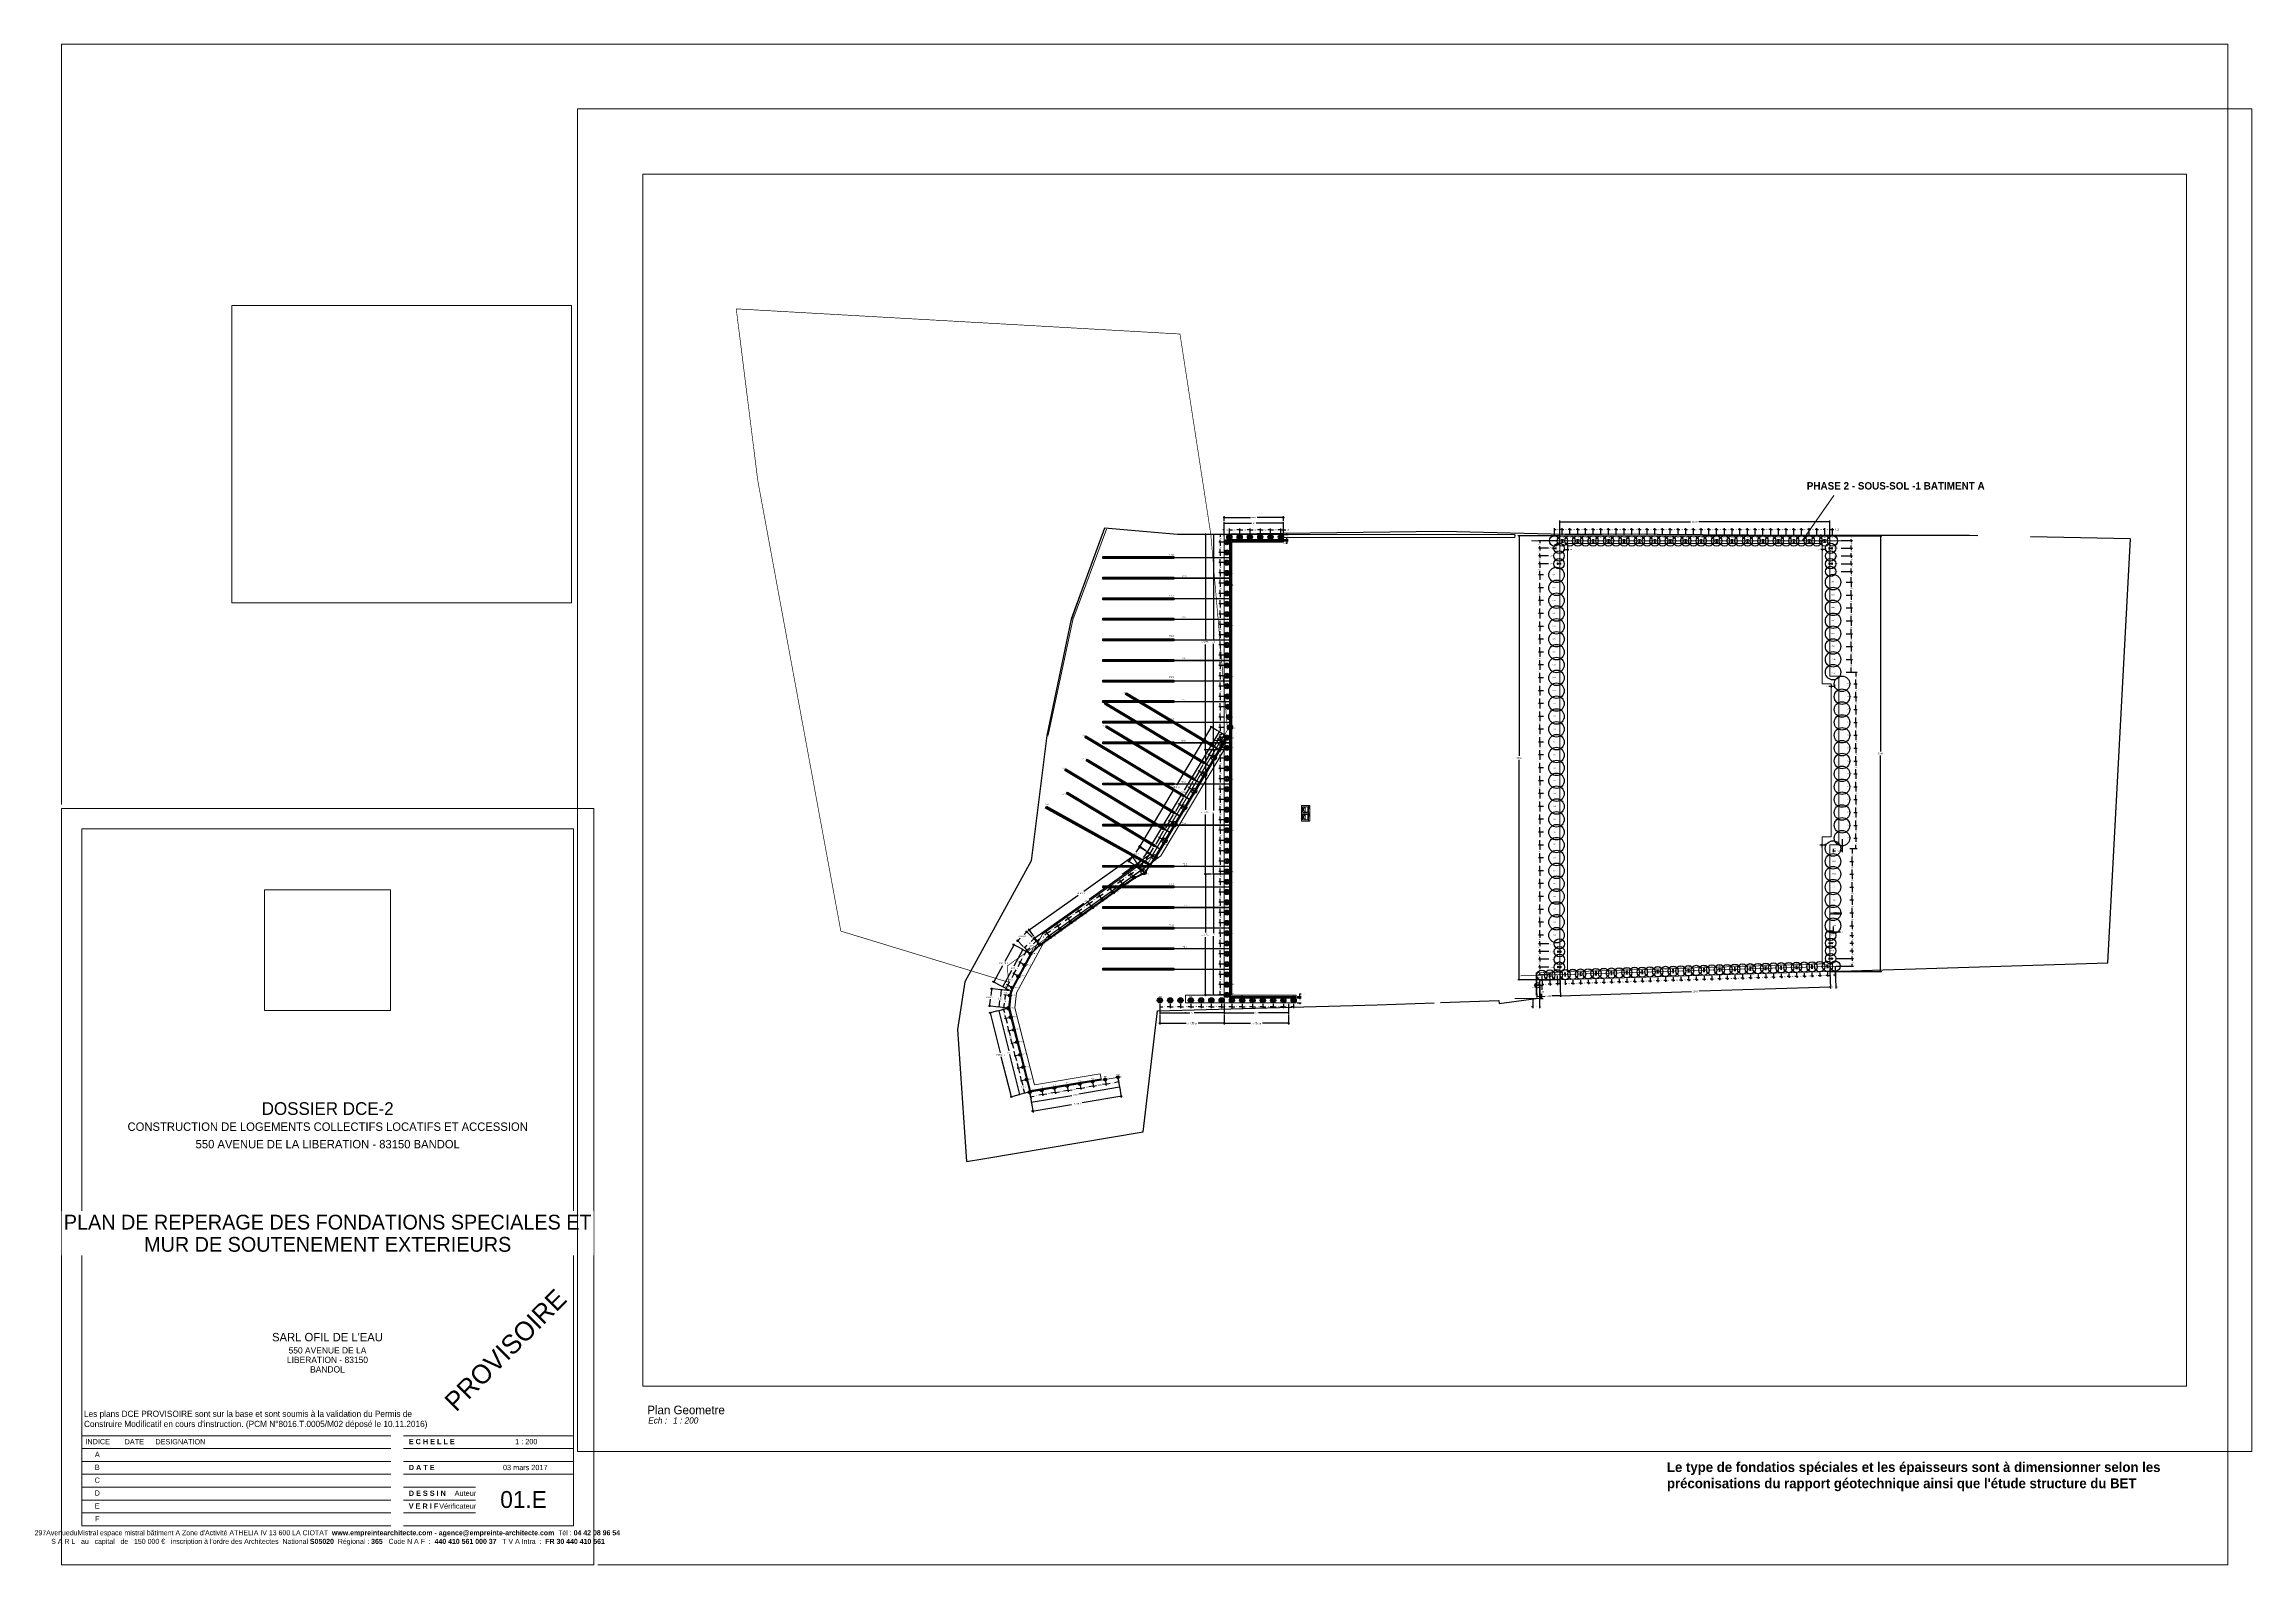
# Paper-space layout 'Layout1' of a CAD drawing. Header units: millimetres. Extents: x 0.084 to 0.942, y -0.086 to 0.505.
# The model-space entities are those that its viewports show. They can reach past a viewport. Long polylines and large blocks are cut down to what shows.
import ezdxf

# ---------------------------------------------------------------- set-up
doc = ezdxf.new("R2010")
doc.units = ezdxf.units.MM
for name, pattern in [('Caché', [0.002, 0.001, -0.001]), ('Centre', [0.0125, 0.0025, -0.001875, 0.00625, -0.001875]), ('IMPORT-AXES _2_', [50.8, 31.75, -6.35, 6.35, -6.35]), ('IMPORT-Bordfosse _3_', [0.6, 0.5, -0.1]), ('Tiret', [0.0025, 0.00125, -0.00125])]:
    doc.linetypes.add(name, pattern=pattern)
for name, color, linetype, lineweight in [('0-Mise en page', 152, 'Continuous', 9), ('0-Teste', 142, 'Continuous', 9), ('1-Détail', 1, 'Continuous', 5), ('1-Equipement', 170, 'Continuous', 5), ('1-Equipement-Caché', 170, 'Tiret', 5), ('1-Fenêtre', 150, 'Continuous', 5), ('1-Ligne', 44, 'Continuous', 5), ('1-SE', 160, 'Continuous', 5), ('1-Site-Limite propriété', 91, 'Centre', 25), ('A-DETL-THIN', 151, 'Continuous', 5), ('G-ANNO-TTLB', 6, 'Continuous', 9), ('S-BEAM', 12, 'Continuous', 5)]:
    doc.layers.add(name, color=color, linetype=linetype, lineweight=lineweight)
doc.layers.add('Paroi Soperco', color=7, linetype='Continuous')
doc.styles.add('Century Gothic_3', font='GOTHIC.TTF', dxfattribs={"height": 0.002395})
doc.styles.add('Century Gothic_4', font='GOTHIC.TTF', dxfattribs={"height": 0.003353})
doc.styles.add('Century Gothic_B_1', font='GOTHICB.TTF', dxfattribs={"height": 0.002872})
doc.styles.add('Century Gothic_B_2', font='GOTHICB.TTF', dxfattribs={"height": 0.00383})
doc.styles.add('Century Gothic_I', font='GOTHICI.TTF', dxfattribs={"height": 0.002395})
doc.styles.add('GeosansLight', font='', dxfattribs={"height": 0.002042})
doc.styles.add('GeosansLight_1', font='', dxfattribs={"height": 0.00196})
doc.styles.add('GeosansLight_2', font='', dxfattribs={"height": 0.003267})
doc.styles.add('GeosansLight_3', font='', dxfattribs={"height": 0.00245})
doc.styles.add('GeosansLight_B', font='GeosansLight.ttf', dxfattribs={"height": 0.007393})
doc.styles.add('GeosansLight_B_1', font='GeosansLight.ttf', dxfattribs={"height": 0.002054})
doc.styles.add('GeosansLight_B_2', font='GeosansLight.ttf', dxfattribs={"height": 0.00575})
doc.styles.add('GeosansLight_B_3', font='GeosansLight.ttf', dxfattribs={"height": 0.004929})
doc.styles.add('GeosansLight_B_4', font='GeosansLight.ttf', dxfattribs={"height": 0.006572})
doc.styles.get('GeosansLight').set_extended_font_data('GeosansLight')
doc.styles.get('GeosansLight_1').set_extended_font_data('GeosansLight')
doc.styles.get('GeosansLight_2').set_extended_font_data('GeosansLight')
doc.styles.get('GeosansLight_3').set_extended_font_data('GeosansLight')
doc.dimstyles.get("Standard").update_dxf_attribs({"dimtxt": 0.18, "dimasz": 0.18, "dimexe": 0.18, "dimexo": 0.0625, "dimgap": 0.09, "dimtad": 0, "dimtih": 1, "dimtoh": 1, "dimdec": 4, "dimzin": 0, "dimdsep": 46, "dimtxsty": 'Standard', "dimcen": 0.09, "dimadec": 0, "dimazin": 0, "dimtfac": 1, "dimtdec": 4, "dimtofl": 0, "dimtmove": 0, "dimatfit": 3, "dimfxl": 1, "dimtolj": 1, "dimtzin": 0, "dimarcsym": 0})
picture_1 = doc.add_image_def('image1.jpg', size_in_pixel=(497, 477))

# ---------------------------------------------------------------- blocks, each defined once
blk = doc.blocks.new('Grand Format 2014 - Toutes phases-6065514-PLAN DE REPERAGE DES FONDATIONS SPECIALES ET MUR DE SOUTENEMENT EXTERIEURS')
at = {"layer": '0-Mise en page', "lineweight": 20}
for p, q in [((0.091, 0.5045), (0.933, 0.5045)), ((0.091, 0.209), (0.091, 0.5045)), ((0.933, 0.5045), (0.933, -0.0865)), ((0.099, 0.1995), (0.29, 0.1995)), ((0.099, -0.0713), (0.099, 0.1995)), ((0.29, -0.0713), (0.29, 0.1995)), ((0.099, -0.0363), (0.099, -0.0713)), ((0.099, -0.0363), (0.219, -0.0363)), ((0.224, -0.0363), (0.29, -0.0363)), ((0.29, -0.0363), (0.29, -0.0713)), ((0.099, -0.0713), (0.219, -0.0713)), ((0.224, -0.0713), (0.29, -0.0713)), ((0.933, -0.0865), (0.2995, -0.0865))]:
    blk.add_line(p, q, dxfattribs=at)
at = {"layer": '0-Mise en page'}
for p, q in [((0.091, -0.0865), (0.091, 0.2075)), ((0.091, 0.2075), (0.298, 0.2075)), ((0.298, 0.2075), (0.298, -0.0865)), ((0.099, -0.0413), (0.219, -0.0413)), ((0.224, -0.0413), (0.29, -0.0413)), ((0.099, -0.0463), (0.219, -0.0463)), ((0.099, -0.0513), (0.219, -0.0513)), ((0.224, -0.0463), (0.29, -0.0463)), ((0.224, -0.0513), (0.29, -0.0513)), ((0.099, -0.0563), (0.219, -0.0563)), ((0.224, -0.0563), (0.252, -0.0563)), ((0.099, -0.0613), (0.219, -0.0613)), ((0.099, -0.0663), (0.219, -0.0663)), ((0.224, -0.0613), (0.252, -0.0613)), ((0.224, -0.0663), (0.252, -0.0663)), ((0.298, -0.0865), (0.091, -0.0865))]:
    blk.add_line(p, q, dxfattribs=at)
at = {"layer": '0-Mise en page', "insert": (0.23927, -0.02214), "char_height": 0.007393, "width": 0.0592862, "attachment_point": 1, "rotation": 45, "line_spacing_factor": 0.901724, "style": 'GeosansLight_B'}
blk.add_mtext('PROVISOIRE', dxfattribs=at)
at = {"layer": '0-Mise en page', "line_spacing_factor": 0.907052}
for s, insert, char_height, width, attachment_point, style in [('INDICE', (0.10512, -0.03758), 0.002042, 0.00978, 2, 'GeosansLight'), ('A', (0.10496, -0.04257), 0.00204, 0.0021, 2, 'GeosansLight'), ('DATE', (0.11935, -0.03765), 0.002042, 0.00741, 2, 'GeosansLight'), ('DESIGNATION', (0.13726, -0.03765), 0.0020416, 0.02046, 2, 'GeosansLight'), ('\\fGeosansLight|b1|i0|c0|p2|;E C H E L L E', (0.22603, -0.03758), 0.0020416, 0.01656, 1, 'GeosansLight'), ('B', (0.10496, -0.04757), 0.00204, 0.00183, 2, 'GeosansLight'), ('\\fGeosansLight|b1|i0|c0|p2|;D A T E', (0.22603, -0.04765), 0.0020416, 0.00996, 1, 'GeosansLight'), ('C', (0.10496, -0.05257), 0.00204, 0.00231, 2, 'GeosansLight'), ('D', (0.10496, -0.05757), 0.00204, 0.00228, 2, 'GeosansLight'), ('\\fGeosansLight|b1|i0|c0|p2|;D E S S I N', (0.22603, -0.05765), 0.0020416, 0.01446, 1, 'GeosansLight'), ('E', (0.10496, -0.06257), 0.00204, 0.00156, 2, 'GeosansLight'), ('F', (0.10496, -0.06757), 0.00204, 0.00144, 2, 'GeosansLight'), ('\\fGeosansLight|b1|i0|c0|p2|;V E R I F', (0.22603, -0.06265), 0.0020416, 0.01047, 1, 'GeosansLight'), ("297AvenueduMistral espace mistral bâtiment A Zone d'Activité ATHELIA IV 13 600 LA CIOTAT  \\fGeosansLight|b1|i0|c0|p2|;www.empreintearchitecte.com \\fGeosansLight|b0|i0|c0|p2|;-\\fGeosansLight|b1|i0|c0|p2|; agence@empreinte-architecte.com  \\fGeosansLight|b0|i0|c0|p2|;Tél : \\fGeosansLight|b1|i0|c0|p2|;04 42 08 96 54", (0.19438, -0.07305), 0.00195995, 0.2272896, 2, 'GeosansLight_1'), ("S A R L   au   capital   de   150 000 €   inscription à l'ordre des Architectes  National \\fGeosansLight|b1|i0|c0|p2|;S05020 \\fGeosansLight|b0|i0|c0|p2|; Régional : \\fGeosansLight|b1|i0|c0|p2|;365\\fGeosansLight|b0|i0|c0|p2|;   Code N A F  :  \\fGeosansLight|b1|i0|c0|p2|;440 410 561 000 37\\fGeosansLight|b0|i0|c0|p2|;   T V A Intra  :  \\fGeosansLight|b1|i0|c0|p2|;FR 30 440 410 561", (0.19466, -0.0764), 0.00195995, 0.2280384, 2, 'GeosansLight_1')]:
    blk.add_mtext(s, dxfattribs=dict(at, insert=insert, char_height=char_height, width=width, attachment_point=attachment_point, style=style))
at = {"layer": '0-Mise en page'}
image = blk.add_image(picture_1, insert=(0.17001, 0.12889), size_in_units=(0.04897, 0.047), dxfattribs=at)
image.dxf.flags = 7
at = {"layer": '0-Mise en page', "insert": (0.09981, -0.0266), "char_height": 0.0023952, "width": 0.17322, "attachment_point": 1, "line_spacing_factor": 0.984117, "style": 'Century Gothic_3', "bg_fill": 3, "box_fill_scale": 1.25, "bg_fill_color": 0, "bg_fill_transparency": 0}
blk.add_mtext("Les plans DCE PROVISOIRE sont sur la base et sont soumis à la validation du Permis de\\PConstruire Modificatif en cours d'instruction. (PCM N°8016.T.0005/M02 déposé le 10.11.2016)", dxfattribs=at)
blk = doc.blocks.new('Fenêtre - Titre de vue _ Ech_-38777-PLAN DE REPERAGE DES FONDATIONS SPECIALES ET MUR DE SOUTENEMENT EXTERIEURS')
at = {"layer": 'G-ANNO-TTLB', "insert": (0.00943, -0.00604), "char_height": 0.002395, "width": 0.00921, "attachment_point": 3, "line_spacing_factor": 0.984117, "style": 'Century Gothic_I', "bg_fill": 3, "box_fill_scale": 1.25, "bg_fill_color": 0, "bg_fill_transparency": 0}
blk.add_mtext('Ech :', dxfattribs=at)
blk = doc.blocks.new('Bardage bois2 - Bardage bois-2801362-DCE - PLAN DE REPERAGE DES FONDATIONS SPECIALES ET PAROIS EXTERIEURES')
at = {"layer": 'S-BEAM'}
for p, q in [((29.75, -35.26), (29.75, -35.29)), ((29.75, -35.29), (29.8, -35.29)), ((29.8, -35.33), (29.75, -35.33)), ((29.75, -35.33), (29.75, -35.37)), ((29.75, -35.37), (29.8, -35.37)), ((29.8, -35.41), (29.75, -35.41)), ((29.75, -35.41), (29.75, -35.45)), ((29.75, -35.45), (29.8, -35.45)), ((29.8, -35.49), (29.75, -35.49)), ((29.75, -35.49), (29.75, -35.53)), ((29.75, -35.53), (29.8, -35.53)), ((29.8, -35.57), (29.75, -35.57)), ((29.75, -35.57), (29.75, -35.61)), ((29.75, -35.61), (29.8, -35.61)), ((29.8, -35.65), (29.75, -35.65)), ((29.75, -35.65), (29.75, -35.69)), ((29.75, -35.69), (29.8, -35.69)), ((29.84, -35.29), (29.85, -35.29)), ((29.85, -35.33), (29.84, -35.33)), ((29.84, -35.37), (29.85, -35.37)), ((29.85, -35.41), (29.84, -35.41)), ((29.84, -35.45), (29.85, -35.45)), ((29.85, -35.49), (29.84, -35.49)), ((29.84, -35.53), (29.85, -35.53)), ((29.85, -35.57), (29.84, -35.57)), ((29.84, -35.61), (29.85, -35.61)), ((29.85, -35.65), (29.84, -35.65)), ((29.84, -35.69), (29.85, -35.69)), ((29.85, -35.29), (29.85, -35.26)), ((29.85, -35.37), (29.85, -35.33)), ((29.85, -35.45), (29.85, -35.41)), ((29.85, -35.53), (29.85, -35.49)), ((29.85, -35.61), (29.85, -35.57)), ((29.85, -35.69), (29.85, -35.65)), ((29.8, -35.73), (29.75, -35.73)), ((29.75, -35.73), (29.75, -35.77)), ((29.75, -35.77), (29.8, -35.77)), ((29.8, -35.81), (29.75, -35.81)), ((29.75, -35.81), (29.75, -35.85)), ((29.75, -35.85), (29.8, -35.85)), ((29.8, -35.89), (29.75, -35.89)), ((29.75, -35.89), (29.75, -35.93)), ((29.75, -35.93), (29.8, -35.93)), ((29.8, -35.97), (29.75, -35.97)), ((29.75, -35.97), (29.75, -36.01)), ((29.75, -36.01), (29.8, -36.01)), ((29.8, -36.05), (29.75, -36.05)), ((29.75, -36.05), (29.75, -36.09)), ((29.75, -36.09), (29.8, -36.09)), ((29.8, -36.13), (29.75, -36.13)), ((29.75, -36.13), (29.75, -36.17)), ((29.75, -36.17), (29.8, -36.17)), ((29.85, -35.89), (29.83, -35.89)), ((29.83, -35.93), (29.85, -35.93)), ((29.85, -35.97), (29.83, -35.97)), ((29.83, -36.01), (29.85, -36.01)), ((29.85, -36.05), (29.83, -36.05)), ((29.83, -36.09), (29.85, -36.09)), ((29.85, -36.13), (29.83, -36.13)), ((29.83, -36.17), (29.85, -36.17)), ((29.85, -35.73), (29.84, -35.73)), ((29.84, -35.77), (29.85, -35.77)), ((29.85, -35.81), (29.84, -35.81)), ((29.84, -35.85), (29.85, -35.85)), ((29.85, -35.77), (29.85, -35.73)), ((29.85, -35.85), (29.85, -35.81)), ((29.85, -35.93), (29.85, -35.89)), ((29.85, -36.01), (29.85, -35.97)), ((29.85, -36.09), (29.85, -36.05)), ((29.85, -36.17), (29.85, -36.13))]:
    blk.add_line(p, q, dxfattribs=at)
blk = doc.blocks.new('Garde-corps - Poteau-V18-DCE - PLAN DE REPERAGE DES FONDATIONS SPECIALES ET PAROIS EXTERIEURES')
at = {"layer": '1-SE'}
for p, q in [((-0.04, 0), (-0.04, -0.01)), ((0.05, -0.01), (0.05, 0)), ((-0.04, -0.01), (-0.03, -0.02)), ((-0.03, -0.02), (0, -0.02)), ((0, -0.02), (0, -0.02)), ((0, -0.02), (0.01, -0.02)), ((0.01, -0.02), (0.01, -0.02)), ((0.01, -0.02), (0.04, -0.02)), ((0.04, -0.02), (0.05, -0.01))]:
    blk.add_line(p, q, dxfattribs=at)
blk = doc.blocks.new('Garde-corps - Garde-corps-5988390-DCE - PLAN DE REPERAGE DES FONDATIONS SPECIALES ET PAROIS EXTERIEURES')
at = {"rotation": 180}
blk.add_blockref('Garde-corps - Poteau-V18-DCE - PLAN DE REPERAGE DES FONDATIONS SPECIALES ET PAROIS EXTERIEURES', (59.17, 11.82), dxfattribs=at)
blk = doc.blocks.new('Garde-corps - Garde-corps-6005106-DCE - PLAN DE REPERAGE DES FONDATIONS SPECIALES ET PAROIS EXTERIEURES')
blk.add_blockref('Garde-corps - Poteau-V18-DCE - PLAN DE REPERAGE DES FONDATIONS SPECIALES ET PAROIS EXTERIEURES', (59.17, -10.77))
blk = doc.blocks.new('Family - ___-5017038-DCE - PLAN DE REPERAGE DES FONDATIONS SPECIALES ET PAROIS EXTERIEURES')
at = {"layer": '1-Site-Limite propriété'}
for p, q in [((20.79, 32.55), (10.53, 31.86)), ((24.5, 31.98), (20.79, 32.55)), ((10.53, 31.86), (10.74, 30.59)), ((33.9, 26.83), (24.5, 31.98)), ((10.74, 30.59), (12.84, 18.11)), ((43.64, 25.6), (33.9, 26.83)), ((52.69, 23.72), (43.64, 25.6)), ((59.75, 21.12), (52.69, 23.72)), ((59.25, 15.45), (59.75, 21.12)), ((12.84, 18.11), (22.24, 17)), ((22.24, 17), (22.69, -0.06)), ((59.25, 13.41), (59.25, 15.45)), ((59.5, -5.18), (59.26, 13.38)), ((22.69, -0.06), (22.85, -4.5)), ((22.87, -4.99), (23.03, -9.53)), ((59.27, -14.66), (59.5, -5.18)), ((23.03, -9.53), (22.8, -9.56)), ((22.8, -9.56), (23.2, -12.44)), ((23.23, -12.68), (23.25, -12.78)), ((23.25, -12.78), (24.59, -12.71)), ((59.25, -17.55), (59.27, -14.66)), ((59.29, -18.26), (59.25, -17.55)), ((59.2, -28.96), (59.29, -18.26)), ((59.17, -32.46), (59.2, -28.96)), ((59.17, -46.12), (59.17, -32.46)), ((25.3, -35.26), (25.97, -56.86)), ((59.16, -46.76), (59.17, -46.12)), ((58.91, -58.63), (59.07, -50.86)), ((25.97, -56.86), (58.91, -58.63))]:
    blk.add_line(p, q, dxfattribs=at)
blk = doc.blocks.new('Family - ___-5372236-DCE - PLAN DE REPERAGE DES FONDATIONS SPECIALES ET PAROIS EXTERIEURES')
at = {"layer": '1-Site-Limite propriété'}
for p, q in [((20.79, 32.55), (10.53, 31.86)), ((24.5, 31.98), (20.79, 32.55)), ((10.53, 31.86), (10.74, 30.59)), ((33.9, 26.83), (24.5, 31.98)), ((10.74, 30.59), (12.84, 18.11)), ((43.64, 25.6), (33.9, 26.83)), ((52.69, 23.72), (43.64, 25.6)), ((59.75, 21.12), (52.69, 23.72)), ((59.25, 15.45), (59.75, 21.12)), ((12.84, 18.11), (22.24, 17)), ((22.24, 17), (22.69, -0.06)), ((59.25, 13.41), (59.25, 15.45)), ((59.5, -5.18), (59.26, 13.38)), ((22.69, -0.06), (22.85, -4.5)), ((22.87, -4.99), (23.03, -9.53)), ((59.27, -14.66), (59.5, -5.18)), ((23.03, -9.53), (22.8, -9.56)), ((22.8, -9.56), (23.2, -12.44)), ((23.23, -12.68), (23.25, -12.78)), ((23.25, -12.78), (24.59, -12.71)), ((59.25, -17.55), (59.27, -14.66)), ((59.29, -18.26), (59.25, -17.55)), ((59.2, -28.96), (59.29, -18.26)), ((59.17, -32.46), (59.2, -28.96)), ((59.17, -46.12), (59.17, -32.46)), ((25.3, -35.26), (25.97, -56.86)), ((59.16, -46.76), (59.17, -46.12)), ((58.91, -58.63), (59.07, -50.86)), ((25.97, -56.86), (58.91, -58.63))]:
    blk.add_line(p, q, dxfattribs=at)
blk = doc.blocks.new('Lave linge - 60x60x85cm-225722-Plan Geometre')
at = {"layer": '1-Equipement'}
for p, q in [((0.08, 0.5), (0.68, 0.5)), ((0.18, 0.42), (0.18, 0.04)), ((0.2, 0.44), (0.55, 0.44)), ((0.2, 0.01), (0.55, 0.01)), ((0.27, 0.11), (0.21, 0.24)), ((0.27, 0.11), (0.49, 0.11)), ((0.49, 0.11), (0.53, 0.24)), ((0.58, 0.42), (0.58, 0.04))]:
    blk.add_line(p, q, dxfattribs=at)
for centre in [(0.18, 0.55), (0.28, 0.55)]:
    blk.add_circle(centre, 0.02, dxfattribs=at)
for centre, radius, start, end in [((0.2, 0.42), 0.0254, 90, 180), ((0.2, 0.04), 0.0254, 180, 270), ((0.25, 0.15), 0.0804, 66.1638, 113.8362), ((0.3, 0.26), 0.0466, 241.1025, 298.8975), ((0.38, 0.13), 0.108, 60.8904, 119.1096), ((0.45, 0.26), 0.0466, 241.1025, 298.8975), ((0.51, 0.15), 0.0804, 74.6752, 113.8362), ((0.55, 0.42), 0.0254, 0, 90), ((0.55, 0.04), 0.0254, 270, 0)]:
    blk.add_arc(centre, radius, start, end, dxfattribs=at)
at = {"layer": '1-Equipement-Caché'}
for p, q in [((0.08, -0.05), (0.08, 0.6)), ((0.08, 0.6), (0.68, 0.6)), ((0.68, 0.6), (0.68, -0.05)), ((0.68, -0.05), (0.08, -0.05))]:
    blk.add_line(p, q, dxfattribs=at)
blk = doc.blocks.new('Sèche linge - 60x60x85cm-6974659-Plan Geometre')
at = {"layer": '1-Equipement'}
for p, q in [((0.08, 0.5), (0.68, 0.5)), ((0.18, 0.42), (0.18, 0.04)), ((0.2, 0.44), (0.55, 0.44)), ((0.2, 0.01), (0.55, 0.01)), ((0.27, 0.11), (0.21, 0.24)), ((0.27, 0.11), (0.49, 0.11)), ((0.49, 0.11), (0.53, 0.24)), ((0.58, 0.42), (0.58, 0.04))]:
    blk.add_line(p, q, dxfattribs=at)
for centre in [(0.18, 0.55), (0.28, 0.55)]:
    blk.add_circle(centre, 0.02, dxfattribs=at)
for centre, radius, start, end in [((0.2, 0.42), 0.0254, 90, 180), ((0.2, 0.04), 0.0254, 180, 270), ((0.25, 0.15), 0.0804, 66.1638, 113.8362), ((0.3, 0.26), 0.0466, 241.1025, 298.8975), ((0.38, 0.13), 0.108, 60.8904, 119.1096), ((0.45, 0.26), 0.0466, 241.1025, 298.8975), ((0.51, 0.15), 0.0804, 74.6752, 113.8362), ((0.55, 0.42), 0.0254, 0, 90), ((0.55, 0.04), 0.0254, 270, 0)]:
    blk.add_arc(centre, radius, start, end, dxfattribs=at)
at = {"layer": '1-Equipement-Caché'}
for p, q in [((0.08, -0.05), (0.08, 0.6)), ((0.08, 0.6), (0.68, 0.6)), ((0.68, 0.6), (0.68, -0.05)), ((0.68, -0.05), (0.08, -0.05))]:
    blk.add_line(p, q, dxfattribs=at)
blk = doc.blocks.new('_ArchTick')
at = {"color": 0, "linetype": 'ByBlock', "const_width": 0.15}
blk.add_lwpolyline([(-0.5, -0.5), (0.5, 0.5)], dxfattribs=at)
blk = doc.blocks.new('*D11')
at = {"layer": 'Paroi Soperco', "color": 0, "lineweight": -2, "transparency": 16777216}
for p, q in [((-28.66, 22.42), (-29.44, 22.22)), ((-29.35, 22.24), (-28.56, 19.13)), ((-27.7, 15.72), (-28.49, 18.83)), ((-27.01, 15.9), (-27.8, 15.7))]:
    blk.add_line(p, q, dxfattribs=at)
at = {"layer": 'Paroi Soperco', "color": 0, "lineweight": -2, "transparency": 16777216, "xscale": 0.1, "yscale": 0.1, "zscale": 0.1}
for p, rotation in [((-29.35, 22.24), 104.1476146437878), ((-27.7, 15.72), 284.1476146437878)]:
    blk.add_blockref('_ArchTick', p, dxfattribs=dict(at, rotation=rotation))
at = {"layer": 'Paroi Soperco', "color": 0, "transparency": 16777216, "insert": (-28.53, 18.98), "char_height": 0.12, "attachment_point": 5}
blk.add_mtext('\\A1;6.72', dxfattribs=at)
blk = doc.blocks.new('*D12')
at = {"layer": 'Paroi Soperco', "color": 0, "lineweight": -2, "transparency": 16777216}
for p, q in [((-28.5, 23.79), (-29.25, 23.88)), ((-29.16, 23.86), (-29.22, 23.34)), ((-29.31, 22.53), (-29.25, 23.04)), ((-28.66, 22.45), (-29.41, 22.54))]:
    blk.add_line(p, q, dxfattribs=at)
at = {"layer": 'Paroi Soperco', "color": 0, "lineweight": -2, "transparency": 16777216, "xscale": 0.1, "yscale": 0.1, "zscale": 0.1}
for p, rotation in [((-29.16, 23.86), 83.2381185738882), ((-29.31, 22.53), 263.2381185738882)]:
    blk.add_blockref('_ArchTick', p, dxfattribs=dict(at, rotation=rotation))
at = {"layer": 'Paroi Soperco', "color": 0, "transparency": 16777216, "insert": (-29.23, 23.19), "char_height": 0.12, "attachment_point": 5}
blk.add_mtext('\\A1;1.35', dxfattribs=at)
blk = doc.blocks.new('*D13')
at = {"layer": 'Paroi Soperco', "color": 0, "lineweight": -2, "transparency": 16777216}
for p, q in [((-27.46, 26.99), (-28.17, 25.7)), ((-26.93, 26.7), (-27.55, 27.04)), ((-29.03, 24.1), (-28.33, 25.4)), ((-28.49, 23.81), (-29.12, 24.15))]:
    blk.add_line(p, q, dxfattribs=at)
at = {"layer": 'Paroi Soperco', "color": 0, "lineweight": -2, "transparency": 16777216, "xscale": 0.1, "yscale": 0.1, "zscale": 0.1}
for p, rotation in [((-27.46, 26.99), 61.61498120046574), ((-29.03, 24.1), 241.6149812004657)]:
    blk.add_blockref('_ArchTick', p, dxfattribs=dict(at, rotation=rotation))
at = {"layer": 'Paroi Soperco', "color": 0, "transparency": 16777216, "insert": (-28.25, 25.55), "char_height": 0.12, "attachment_point": 5}
blk.add_mtext('\\A1;3.29', dxfattribs=at)
blk = doc.blocks.new('*D14')
at = {"layer": 'Paroi Soperco', "color": 0, "lineweight": -2, "transparency": 16777216}
for p, q in [((-21.05, 16.77), (-21, 16.45)), ((-22.04, 16.61), (-21.98, 16.28)), ((-22, 16.38), (-21.74, 16.42)), ((-21.01, 16.54), (-21.28, 16.5))]:
    blk.add_line(p, q, dxfattribs=at)
at = {"layer": 'Paroi Soperco', "color": 0, "lineweight": -2, "transparency": 16777216, "xscale": 0.1, "yscale": 0.1, "zscale": 0.1}
for p, rotation in [((-22, 16.38), 189.5243731207104), ((-21.01, 16.54), 9.524373120710374)]:
    blk.add_blockref('_ArchTick', p, dxfattribs=dict(at, rotation=rotation))
at = {"layer": 'Paroi Soperco', "color": 0, "transparency": 16777216, "insert": (-21.51, 16.46), "char_height": 0.12, "attachment_point": 5}
blk.add_mtext('\\A1;1.00', dxfattribs=at)
blk = doc.blocks.new('*D16')
at = {"layer": 'Paroi Soperco', "color": 0, "lineweight": -2, "transparency": 16777216}
for p, q in [((-23.02, 16.44), (-22.97, 16.11)), ((-22.98, 16.21), (-22.65, 16.27)), ((-22, 16.38), (-22.33, 16.32)), ((-22.04, 16.61), (-21.98, 16.28))]:
    blk.add_line(p, q, dxfattribs=at)
at = {"layer": 'Paroi Soperco', "color": 0, "lineweight": -2, "transparency": 16777216, "xscale": 0.1, "yscale": 0.1, "zscale": 0.1}
for p, rotation in [((-22.98, 16.21), 189.5243731207097), ((-22, 16.38), 9.524373120709733)]:
    blk.add_blockref('_ArchTick', p, dxfattribs=dict(at, rotation=rotation))
at = {"layer": 'Paroi Soperco', "color": 0, "transparency": 16777216, "insert": (-22.49, 16.3), "char_height": 0.06, "attachment_point": 5}
blk.add_mtext('\\A1;1.00', dxfattribs=at)
blk = doc.blocks.new('*D17')
at = {"layer": 'Paroi Soperco', "color": 0, "lineweight": -2, "transparency": 16777216}
for p, q in [((-24.01, 16.28), (-23.95, 15.95)), ((-23.97, 16.05), (-23.64, 16.1)), ((-22.98, 16.21), (-23.32, 16.16)), ((-23.02, 16.44), (-22.97, 16.11))]:
    blk.add_line(p, q, dxfattribs=at)
at = {"layer": 'Paroi Soperco', "color": 0, "lineweight": -2, "transparency": 16777216, "xscale": 0.1, "yscale": 0.1, "zscale": 0.1}
for p, rotation in [((-23.97, 16.05), 189.5243731207097), ((-22.98, 16.21), 9.524373120709733)]:
    blk.add_blockref('_ArchTick', p, dxfattribs=dict(at, rotation=rotation))
at = {"layer": 'Paroi Soperco', "color": 0, "transparency": 16777216, "insert": (-23.48, 16.13), "char_height": 0.06, "attachment_point": 5}
blk.add_mtext('\\A1;1.00', dxfattribs=at)
blk = doc.blocks.new('*D18')
at = {"layer": 'Paroi Soperco', "color": 0, "lineweight": -2, "transparency": 16777216}
for p, q in [((-25, 16.11), (-24.94, 15.78)), ((-24.96, 15.88), (-24.62, 15.94)), ((-23.97, 16.05), (-24.3, 15.99)), ((-24.01, 16.28), (-23.95, 15.95))]:
    blk.add_line(p, q, dxfattribs=at)
at = {"layer": 'Paroi Soperco', "color": 0, "lineweight": -2, "transparency": 16777216, "xscale": 0.1, "yscale": 0.1, "zscale": 0.1}
for p, rotation in [((-24.96, 15.88), 189.5243731207097), ((-23.97, 16.05), 9.524373120709733)]:
    blk.add_blockref('_ArchTick', p, dxfattribs=dict(at, rotation=rotation))
at = {"layer": 'Paroi Soperco', "color": 0, "transparency": 16777216, "insert": (-24.46, 15.96), "char_height": 0.06, "attachment_point": 5}
blk.add_mtext('\\A1;1.00', dxfattribs=at)
blk = doc.blocks.new('*D19')
at = {"layer": 'Paroi Soperco', "color": 0, "lineweight": -2, "transparency": 16777216}
for p, q in [((-25.98, 15.95), (-25.93, 15.62)), ((-25.94, 15.72), (-25.61, 15.77)), ((-24.96, 15.88), (-25.29, 15.83)), ((-25, 16.11), (-24.94, 15.78))]:
    blk.add_line(p, q, dxfattribs=at)
at = {"layer": 'Paroi Soperco', "color": 0, "lineweight": -2, "transparency": 16777216, "xscale": 0.1, "yscale": 0.1, "zscale": 0.1}
for p, rotation in [((-25.94, 15.72), 189.5243731207097), ((-24.96, 15.88), 9.524373120709733)]:
    blk.add_blockref('_ArchTick', p, dxfattribs=dict(at, rotation=rotation))
at = {"layer": 'Paroi Soperco', "color": 0, "transparency": 16777216, "insert": (-25.45, 15.8), "char_height": 0.06, "attachment_point": 5}
blk.add_mtext('\\A1;1.00', dxfattribs=at)
blk = doc.blocks.new('*D20')
at = {"layer": 'Paroi Soperco', "color": 0, "lineweight": -2, "transparency": 16777216}
for p, q in [((-26.92, 15.75), (-26.87, 15.46)), ((-26.89, 15.56), (-26.59, 15.61)), ((-25.94, 15.72), (-26.24, 15.67)), ((-25.98, 15.95), (-25.93, 15.62))]:
    blk.add_line(p, q, dxfattribs=at)
at = {"layer": 'Paroi Soperco', "color": 0, "lineweight": -2, "transparency": 16777216, "xscale": 0.1, "yscale": 0.1, "zscale": 0.1}
for p, rotation in [((-26.89, 15.56), 189.5243731207097), ((-25.94, 15.72), 9.524373120709733)]:
    blk.add_blockref('_ArchTick', p, dxfattribs=dict(at, rotation=rotation))
at = {"layer": 'Paroi Soperco', "color": 0, "transparency": 16777216, "insert": (-26.41, 15.64), "char_height": 0.06, "attachment_point": 5}
blk.add_mtext('\\A1;0.96', dxfattribs=at)
blk = doc.blocks.new('*D21')
at = {"layer": 'Paroi Soperco', "color": 0, "lineweight": -2, "transparency": 16777216}
for p, q in [((-20.08, 17.01), (-19.94, 16.19)), ((-26.94, 15.86), (-26.8, 15.04)), ((-26.82, 15.13), (-23.66, 15.66)), ((-19.96, 16.29), (-23.12, 15.75))]:
    blk.add_line(p, q, dxfattribs=at)
at = {"layer": 'Paroi Soperco', "color": 0, "lineweight": -2, "transparency": 16777216, "xscale": 0.1, "yscale": 0.1, "zscale": 0.1}
for p, rotation in [((-19.96, 16.29), 9.524373120709894), ((-26.82, 15.13), 189.5243731207099)]:
    blk.add_blockref('_ArchTick', p, dxfattribs=dict(at, rotation=rotation))
at = {"layer": 'Paroi Soperco', "color": 0, "transparency": 16777216, "insert": (-23.39, 15.71), "char_height": 0.12, "attachment_point": 5}
blk.add_mtext('\\A1;6.96', dxfattribs=at)
blk = doc.blocks.new('*D22')
at = {"layer": 'Paroi Soperco', "color": 0, "lineweight": -2, "transparency": 16777216}
for p, q in [((-27.25, 16.87), (-27.66, 16.77)), ((-27.57, 16.79), (-27.48, 16.46)), ((-27.01, 15.9), (-27.42, 15.8)), ((-27.32, 15.82), (-27.41, 16.16))]:
    blk.add_line(p, q, dxfattribs=at)
at = {"layer": 'Paroi Soperco', "color": 0, "lineweight": -2, "transparency": 16777216, "xscale": 0.1, "yscale": 0.1, "zscale": 0.1}
for p, rotation in [((-27.57, 16.79), 104.1974719149525), ((-27.32, 15.82), 284.1974719149525)]:
    blk.add_blockref('_ArchTick', p, dxfattribs=dict(at, rotation=rotation))
at = {"layer": 'Paroi Soperco', "color": 0, "transparency": 16777216, "insert": (-27.44, 16.31), "char_height": 0.12, "attachment_point": 5}
blk.add_mtext('\\A1;1.00', dxfattribs=at)
blk = doc.blocks.new('*D23')
at = {"layer": 'Paroi Soperco', "color": 0, "lineweight": -2, "transparency": 16777216}
for p, q in [((-27.57, 17.82), (-27.91, 17.74)), ((-27.81, 17.76), (-27.72, 17.4)), ((-27.57, 16.79), (-27.66, 17.16)), ((-27.25, 16.87), (-27.66, 16.77))]:
    blk.add_line(p, q, dxfattribs=at)
at = {"layer": 'Paroi Soperco', "color": 0, "lineweight": -2, "transparency": 16777216, "xscale": 0.1, "yscale": 0.1, "zscale": 0.1}
for p, rotation in [((-27.81, 17.76), 104.1974719149526), ((-27.57, 16.79), 284.1974719149526)]:
    blk.add_blockref('_ArchTick', p, dxfattribs=dict(at, rotation=rotation))
at = {"layer": 'Paroi Soperco', "color": 0, "transparency": 16777216, "insert": (-27.69, 17.28), "char_height": 0.06, "attachment_point": 5}
blk.add_mtext('\\A1;1.00', dxfattribs=at)
blk = doc.blocks.new('*D24')
at = {"layer": 'Paroi Soperco', "color": 0, "lineweight": -2, "transparency": 16777216}
for p, q in [((-27.81, 18.79), (-28.15, 18.71)), ((-28.06, 18.73), (-27.97, 18.37)), ((-27.81, 17.76), (-27.9, 18.13)), ((-27.57, 17.82), (-27.91, 17.74))]:
    blk.add_line(p, q, dxfattribs=at)
at = {"layer": 'Paroi Soperco', "color": 0, "lineweight": -2, "transparency": 16777216, "xscale": 0.1, "yscale": 0.1, "zscale": 0.1}
for p, rotation in [((-28.06, 18.73), 104.1974719149526), ((-27.81, 17.76), 284.1974719149526)]:
    blk.add_blockref('_ArchTick', p, dxfattribs=dict(at, rotation=rotation))
at = {"layer": 'Paroi Soperco', "color": 0, "transparency": 16777216, "insert": (-27.94, 18.25), "char_height": 0.06, "attachment_point": 5}
blk.add_mtext('\\A1;1.00', dxfattribs=at)
blk = doc.blocks.new('*D25')
at = {"layer": 'Paroi Soperco', "color": 0, "lineweight": -2, "transparency": 16777216}
for p, q in [((-28.06, 19.76), (-28.4, 19.68)), ((-28.3, 19.7), (-28.21, 19.34)), ((-28.06, 18.73), (-28.15, 19.1)), ((-27.81, 18.79), (-28.15, 18.71))]:
    blk.add_line(p, q, dxfattribs=at)
at = {"layer": 'Paroi Soperco', "color": 0, "lineweight": -2, "transparency": 16777216, "xscale": 0.1, "yscale": 0.1, "zscale": 0.1}
for p, rotation in [((-28.3, 19.7), 104.1974719149526), ((-28.06, 18.73), 284.1974719149526)]:
    blk.add_blockref('_ArchTick', p, dxfattribs=dict(at, rotation=rotation))
at = {"layer": 'Paroi Soperco', "color": 0, "transparency": 16777216, "insert": (-28.18, 19.22), "char_height": 0.06, "attachment_point": 5}
blk.add_mtext('\\A1;1.00', dxfattribs=at)
blk = doc.blocks.new('*D26')
at = {"layer": 'Paroi Soperco', "color": 0, "lineweight": -2, "transparency": 16777216}
for p, q in [((-28.3, 20.73), (-28.65, 20.65)), ((-28.55, 20.67), (-28.46, 20.31)), ((-28.3, 19.7), (-28.4, 20.07)), ((-28.06, 19.76), (-28.4, 19.68))]:
    blk.add_line(p, q, dxfattribs=at)
at = {"layer": 'Paroi Soperco', "color": 0, "lineweight": -2, "transparency": 16777216, "xscale": 0.1, "yscale": 0.1, "zscale": 0.1}
for p, rotation in [((-28.55, 20.67), 104.1974719149526), ((-28.3, 19.7), 284.1974719149526)]:
    blk.add_blockref('_ArchTick', p, dxfattribs=dict(at, rotation=rotation))
at = {"layer": 'Paroi Soperco', "color": 0, "transparency": 16777216, "insert": (-28.43, 20.19), "char_height": 0.06, "attachment_point": 5}
blk.add_mtext('\\A1;1.00', dxfattribs=at)
blk = doc.blocks.new('*D27')
at = {"layer": 'Paroi Soperco', "color": 0, "lineweight": -2, "transparency": 16777216}
for p, q in [((-28.55, 21.7), (-28.89, 21.62)), ((-28.79, 21.64), (-28.7, 21.28)), ((-28.3, 20.73), (-28.65, 20.65)), ((-28.55, 20.67), (-28.64, 21.04))]:
    blk.add_line(p, q, dxfattribs=at)
at = {"layer": 'Paroi Soperco', "color": 0, "lineweight": -2, "transparency": 16777216, "xscale": 0.1, "yscale": 0.1, "zscale": 0.1}
for p, rotation in [((-28.79, 21.64), 104.1974719149526), ((-28.55, 20.67), 284.1974719149526)]:
    blk.add_blockref('_ArchTick', p, dxfattribs=dict(at, rotation=rotation))
at = {"layer": 'Paroi Soperco', "color": 0, "transparency": 16777216, "insert": (-28.67, 21.16), "char_height": 0.06, "attachment_point": 5}
blk.add_mtext('\\A1;1.00', dxfattribs=at)
blk = doc.blocks.new('*D28')
at = {"layer": 'Paroi Soperco', "color": 0, "lineweight": -2, "transparency": 16777216}
for p, q in [((-28.66, 22.42), (-29.07, 22.31)), ((-28.97, 22.34), (-28.91, 22.11)), ((-28.55, 21.7), (-28.89, 21.62)), ((-28.79, 21.64), (-28.85, 21.87))]:
    blk.add_line(p, q, dxfattribs=at)
at = {"layer": 'Paroi Soperco', "color": 0, "lineweight": -2, "transparency": 16777216, "xscale": 0.1, "yscale": 0.1, "zscale": 0.1}
for p, rotation in [((-28.97, 22.34), 104.1974719149526), ((-28.79, 21.64), 284.1974719149526)]:
    blk.add_blockref('_ArchTick', p, dxfattribs=dict(at, rotation=rotation))
at = {"layer": 'Paroi Soperco', "color": 0, "transparency": 16777216, "insert": (-28.88, 21.99), "char_height": 0.06, "attachment_point": 5}
blk.add_mtext('\\A1;0.72', dxfattribs=at)
blk = doc.blocks.new('*D29')
at = {"layer": 'Paroi Soperco', "color": 0, "lineweight": -2, "transparency": 16777216}
for p, q in [((-28.95, 22.47), (-28.91, 22.82)), ((-28.54, 23.43), (-28.94, 23.47)), ((-28.84, 23.46), (-28.88, 23.12)), ((-28.66, 22.44), (-29.05, 22.48))]:
    blk.add_line(p, q, dxfattribs=at)
at = {"layer": 'Paroi Soperco', "color": 0, "lineweight": -2, "transparency": 16777216, "xscale": 0.1, "yscale": 0.1, "zscale": 0.1}
for p, rotation in [((-28.84, 23.46), 83.37154369766684), ((-28.95, 22.47), 263.3715436976668)]:
    blk.add_blockref('_ArchTick', p, dxfattribs=dict(at, rotation=rotation))
at = {"layer": 'Paroi Soperco', "color": 0, "transparency": 16777216, "insert": (-28.9, 22.97), "char_height": 0.12, "attachment_point": 5}
blk.add_mtext('\\A1;1.00', dxfattribs=at)
blk = doc.blocks.new('*D30')
at = {"layer": 'Paroi Soperco', "color": 0, "lineweight": -2, "transparency": 16777216}
for p, q in [((-28.5, 23.79), (-28.9, 23.83)), ((-28.8, 23.82), (-28.78, 23.92)), ((-28.54, 23.43), (-28.94, 23.48)), ((-28.84, 23.46), (-28.85, 23.36))]:
    blk.add_line(p, q, dxfattribs=at)
at = {"layer": 'Paroi Soperco', "color": 0, "lineweight": -2, "transparency": 16777216, "xscale": 0.1, "yscale": 0.1, "zscale": 0.1}
for p, rotation in [((-28.8, 23.82), 263.2431097593482), ((-28.84, 23.46), 83.24310975934819)]:
    blk.add_blockref('_ArchTick', p, dxfattribs=dict(at, rotation=rotation))
at = {"layer": 'Paroi Soperco', "color": 0, "transparency": 16777216, "insert": (-28.82, 23.64), "char_height": 0.12, "attachment_point": 5}
blk.add_mtext('\\A1;0.36', dxfattribs=at)
blk = doc.blocks.new('*D31')
at = {"layer": 'Paroi Soperco', "color": 0, "lineweight": -2, "transparency": 16777216}
for p, q in [((-28.49, 23.81), (-28.87, 24.01)), ((-28.78, 23.96), (-28.64, 24.22)), ((-28.35, 24.06), (-28.73, 24.27))]:
    blk.add_line(p, q, dxfattribs=at)
at = {"layer": 'Paroi Soperco', "color": 0, "lineweight": -2, "transparency": 16777216, "xscale": 0.1, "yscale": 0.1, "zscale": 0.1}
for p, rotation in [((-28.78, 23.96), 241.6149812004653), ((-28.64, 24.22), 61.61498120046529)]:
    blk.add_blockref('_ArchTick', p, dxfattribs=dict(at, rotation=rotation))
at = {"layer": 'Paroi Soperco', "color": 0, "transparency": 16777216, "insert": (-28.71, 24.09), "char_height": 0.12, "attachment_point": 5}
blk.add_mtext('\\A1;0.29', dxfattribs=at)
blk = doc.blocks.new('*D32')
at = {"layer": 'Paroi Soperco', "color": 0, "lineweight": -2, "transparency": 16777216}
for p, q in [((-28.17, 25.1), (-28.32, 24.81)), ((-27.94, 24.98), (-28.25, 25.15)), ((-28.42, 24.1), (-28.73, 24.27)), ((-28.64, 24.22), (-28.49, 24.51))]:
    blk.add_line(p, q, dxfattribs=at)
at = {"layer": 'Paroi Soperco', "color": 0, "lineweight": -2, "transparency": 16777216, "xscale": 0.1, "yscale": 0.1, "zscale": 0.1}
for p, rotation in [((-28.17, 25.1), 61.61498120046568), ((-28.64, 24.22), 241.6149812004657)]:
    blk.add_blockref('_ArchTick', p, dxfattribs=dict(at, rotation=rotation))
at = {"layer": 'Paroi Soperco', "color": 0, "transparency": 16777216, "insert": (-28.4, 24.66), "char_height": 0.12, "attachment_point": 5}
blk.add_mtext('\\A1;1.00', dxfattribs=at)
blk = doc.blocks.new('*D33')
at = {"layer": 'Paroi Soperco', "color": 0, "lineweight": -2, "transparency": 16777216}
for p, q in [((-27.94, 24.98), (-28.25, 25.15)), ((-28.17, 25.1), (-27.99, 25.42)), ((-27.69, 25.98), (-27.86, 25.66)), ((-27.46, 25.86), (-27.78, 26.03))]:
    blk.add_line(p, q, dxfattribs=at)
at = {"layer": 'Paroi Soperco', "color": 0, "lineweight": -2, "transparency": 16777216, "xscale": 0.1, "yscale": 0.1, "zscale": 0.1}
for p, rotation in [((-28.17, 25.1), 241.6149812004656), ((-27.69, 25.98), 61.61498120046564)]:
    blk.add_blockref('_ArchTick', p, dxfattribs=dict(at, rotation=rotation))
at = {"layer": 'Paroi Soperco', "color": 0, "transparency": 16777216, "insert": (-27.93, 25.54), "char_height": 0.06, "attachment_point": 5}
blk.add_mtext('\\A1;1.00', dxfattribs=at)
blk = doc.blocks.new('*D34')
at = {"layer": 'Paroi Soperco', "color": 0, "lineweight": -2, "transparency": 16777216}
for p, q in [((-27.69, 25.98), (-27.52, 26.3)), ((-27.22, 26.86), (-27.39, 26.54)), ((-26.99, 26.74), (-27.3, 26.91)), ((-27.46, 25.86), (-27.78, 26.03))]:
    blk.add_line(p, q, dxfattribs=at)
at = {"layer": 'Paroi Soperco', "color": 0, "lineweight": -2, "transparency": 16777216, "xscale": 0.1, "yscale": 0.1, "zscale": 0.1}
for p, rotation in [((-27.22, 26.86), 61.61498120046564), ((-27.69, 25.98), 241.6149812004656)]:
    blk.add_blockref('_ArchTick', p, dxfattribs=dict(at, rotation=rotation))
at = {"layer": 'Paroi Soperco', "color": 0, "transparency": 16777216, "insert": (-27.45, 26.42), "char_height": 0.06, "attachment_point": 5}
blk.add_mtext('\\A1;1.00', dxfattribs=at)
blk = doc.blocks.new('_Origin2')
at = {"color": 0, "linetype": 'ByBlock', "lineweight": -2}
blk.add_line((-0.5, 0), (-1, 0), dxfattribs=at)
for radius in [0.5, 0.25]:
    blk.add_circle((0, 0), radius, dxfattribs=at)
blk = doc.blocks.new('*D35')
at = {"layer": 'Paroi Soperco', "color": 0, "lineweight": -2, "transparency": 16777216}
for p, q in [((-19.94, 15.57), (-22.85, 15.09)), ((-19.94, 16.22), (-19.82, 15.49)), ((-26.8, 15.07), (-26.68, 14.34)), ((-26.6, 14.46), (-23.69, 14.95))]:
    blk.add_line(p, q, dxfattribs=at)
at = {"layer": 'Paroi Soperco', "color": 0, "lineweight": -2, "transparency": 16777216, "xscale": 0.1, "yscale": 0.1, "zscale": 0.1}
for p, rotation in [((-19.84, 15.59), 9.524373120709893), ((-26.7, 14.44), 189.5243731207098)]:
    blk.add_blockref('_Origin2', p, dxfattribs=dict(at, rotation=rotation))
at = {"layer": 'Paroi Soperco', "color": 0, "transparency": 16777216, "insert": (-23.27, 15.02), "char_height": 0.12, "attachment_point": 5}
blk.add_mtext('\\A1;{\\fVerdana|b0|i0|c0|p34;PAROI 1}', dxfattribs=at)
blk = doc.blocks.new('*D36')
at = {"layer": 'Paroi Soperco', "color": 0, "lineweight": -2, "transparency": 16777216}
for p, q in [((-29.41, 22.23), (-30.11, 22.05)), ((-29.99, 21.98), (-29.23, 18.97)), ((-28.39, 15.65), (-29.15, 18.66)), ((-27.76, 15.71), (-28.46, 15.53))]:
    blk.add_line(p, q, dxfattribs=at)
at = {"layer": 'Paroi Soperco', "color": 0, "lineweight": -2, "transparency": 16777216, "xscale": 0.1, "yscale": 0.1, "zscale": 0.1}
for p, rotation in [((-30.01, 22.07), 104.1476146437878), ((-28.37, 15.55), 284.1476146437878)]:
    blk.add_blockref('_Origin2', p, dxfattribs=dict(at, rotation=rotation))
at = {"layer": 'Paroi Soperco', "color": 0, "transparency": 16777216, "insert": (-29.19, 18.81), "char_height": 0.12, "attachment_point": 5}
blk.add_mtext('\\A1;{\\fVerdana|b0|i0|c0|p34;PAROI 1}', dxfattribs=at)
blk = doc.blocks.new('*D37')
at = {"layer": 'Paroi Soperco', "color": 0, "lineweight": -2, "transparency": 16777216}
for p, q in [((-29.22, 23.87), (-29.99, 23.96)), ((-29.91, 23.85), (-29.96, 23.43)), ((-29.38, 22.53), (-30.15, 22.63)), ((-30.04, 22.71), (-29.99, 23.13))]:
    blk.add_line(p, q, dxfattribs=at)
at = {"layer": 'Paroi Soperco', "color": 0, "lineweight": -2, "transparency": 16777216, "xscale": 0.1, "yscale": 0.1, "zscale": 0.1}
for p, rotation in [((-29.89, 23.95), 83.23811857388803), ((-30.05, 22.61), 263.238118573888)]:
    blk.add_blockref('_Origin2', p, dxfattribs=dict(at, rotation=rotation))
at = {"layer": 'Paroi Soperco', "color": 0, "transparency": 16777216, "insert": (-29.97, 23.28), "char_height": 0.12, "attachment_point": 5}
blk.add_mtext('\\A1;{\\fVerdana|b0|i0|c0|p34;PAROI 1}', dxfattribs=at)
blk = doc.blocks.new('*D39')
at = {"layer": 'Paroi Soperco', "color": 0, "lineweight": -2, "transparency": 16777216}
for p, q in [((-27.52, 27.02), (-28.25, 27.42)), ((-28.21, 27.29), (-28.87, 26.08)), ((-29.68, 24.57), (-29.03, 25.77)), ((-29.08, 24.13), (-29.82, 24.52))]:
    blk.add_line(p, q, dxfattribs=at)
at = {"layer": 'Paroi Soperco', "color": 0, "lineweight": -2, "transparency": 16777216, "xscale": 0.1, "yscale": 0.1, "zscale": 0.1}
for p, rotation in [((-28.17, 27.37), 61.61498120046264), ((-29.73, 24.48), 241.6149812004626)]:
    blk.add_blockref('_Origin2', p, dxfattribs=dict(at, rotation=rotation))
at = {"layer": 'Paroi Soperco', "color": 0, "transparency": 16777216, "insert": (-28.95, 25.93), "char_height": 0.12, "attachment_point": 5}
blk.add_mtext('\\A1;{\\fVerdana|b0|i0|c0|p34;PAROI 1}', dxfattribs=at)
blk = doc.blocks.new('*D40')
at = {"layer": 'Paroi Soperco', "color": 0, "lineweight": -2, "transparency": 16777216}
for p, q in [((-11.88, 42.52), (-12.74, 42.52)), ((-12.64, 42.52), (-12.64, 37.8)), ((-12.64, 32.85), (-12.64, 37.56)), ((-11.88, 32.85), (-12.74, 32.85))]:
    blk.add_line(p, q, dxfattribs=at)
at = {"layer": 'Paroi Soperco', "color": 0, "lineweight": -2, "transparency": 16777216, "xscale": 0.1, "yscale": 0.1, "zscale": 0.1}
for p, rotation in [((-12.64, 42.52), 90), ((-12.64, 32.85), 270)]:
    blk.add_blockref('_ArchTick', p, dxfattribs=dict(at, rotation=rotation))
at = {"layer": 'Paroi Soperco', "color": 0, "transparency": 16777216, "insert": (-12.64, 37.68), "char_height": 0.06, "attachment_point": 5}
blk.add_mtext('\\A1;9.67', dxfattribs=at)
blk = doc.blocks.new('*D41')
at = {"layer": 'Paroi Soperco', "color": 0, "lineweight": -2, "transparency": 16777216}
for p, q in [((-7.42, 59.33), (-7.42, 59.72)), ((-7.42, 59.62), (-7.22, 59.62)), ((-7.22, 59.33), (-7.22, 59.72)), ((-7.22, 59.62), (-7.04, 59.62))]:
    blk.add_line(p, q, dxfattribs=at)
at = {"layer": 'Paroi Soperco', "color": 0, "lineweight": -2, "transparency": 16777216, "xscale": 0.1, "yscale": 0.1, "zscale": 0.1, "rotation": 180}
blk.add_blockref('_ArchTick', (-7.42, 59.62), dxfattribs=at)
at = {"layer": 'Paroi Soperco', "color": 0, "lineweight": -2, "transparency": 16777216, "xscale": 0.1, "yscale": 0.1, "zscale": 0.1}
blk.add_blockref('_ArchTick', (-7.22, 59.62), dxfattribs=at)
at = {"layer": 'Paroi Soperco', "color": 0, "transparency": 16777216, "insert": (-6.87, 59.62), "char_height": 0.06, "attachment_point": 5}
blk.add_mtext('\\A1;0.20', dxfattribs=at)
blk = doc.blocks.new('*D42')
at = {"layer": 'Paroi Soperco', "color": 0, "lineweight": -2, "transparency": 16777216}
for p, q in [((-8.22, 59.33), (-8.22, 59.72)), ((-8.22, 59.62), (-7.99, 59.62)), ((-7.42, 59.62), (-7.65, 59.62)), ((-7.42, 59.33), (-7.42, 59.72))]:
    blk.add_line(p, q, dxfattribs=at)
at = {"layer": 'Paroi Soperco', "color": 0, "lineweight": -2, "transparency": 16777216, "xscale": 0.1, "yscale": 0.1, "zscale": 0.1, "rotation": 180}
blk.add_blockref('_ArchTick', (-8.22, 59.62), dxfattribs=at)
at = {"layer": 'Paroi Soperco', "color": 0, "lineweight": -2, "transparency": 16777216, "xscale": 0.1, "yscale": 0.1, "zscale": 0.1}
blk.add_blockref('_ArchTick', (-7.42, 59.62), dxfattribs=at)
at = {"layer": 'Paroi Soperco', "color": 0, "transparency": 16777216, "insert": (-7.82, 59.62), "char_height": 0.06, "attachment_point": 5}
blk.add_mtext('\\A1;0.80', dxfattribs=at)
blk = doc.blocks.new('*D43')
at = {"layer": 'Paroi Soperco', "color": 0, "lineweight": -2, "transparency": 16777216}
for p, q in [((-9.01, 59.33), (-9.01, 59.72)), ((-9.01, 59.62), (-8.78, 59.62)), ((-8.22, 59.62), (-8.44, 59.62)), ((-8.22, 59.33), (-8.22, 59.72))]:
    blk.add_line(p, q, dxfattribs=at)
at = {"layer": 'Paroi Soperco', "color": 0, "lineweight": -2, "transparency": 16777216, "xscale": 0.1, "yscale": 0.1, "zscale": 0.1, "rotation": 180}
blk.add_blockref('_ArchTick', (-9.01, 59.62), dxfattribs=at)
at = {"layer": 'Paroi Soperco', "color": 0, "lineweight": -2, "transparency": 16777216, "xscale": 0.1, "yscale": 0.1, "zscale": 0.1}
blk.add_blockref('_ArchTick', (-8.22, 59.62), dxfattribs=at)
at = {"layer": 'Paroi Soperco', "color": 0, "transparency": 16777216, "insert": (-8.61, 59.62), "char_height": 0.06, "attachment_point": 5}
blk.add_mtext('\\A1;0.80', dxfattribs=at)
blk = doc.blocks.new('*D44')
at = {"layer": 'Paroi Soperco', "color": 0, "lineweight": -2, "transparency": 16777216}
for p, q in [((-9.81, 59.33), (-9.81, 59.72)), ((-9.81, 59.62), (-9.58, 59.62)), ((-9.01, 59.62), (-9.24, 59.62)), ((-9.01, 59.33), (-9.01, 59.72))]:
    blk.add_line(p, q, dxfattribs=at)
at = {"layer": 'Paroi Soperco', "color": 0, "lineweight": -2, "transparency": 16777216, "xscale": 0.1, "yscale": 0.1, "zscale": 0.1, "rotation": 180}
blk.add_blockref('_ArchTick', (-9.81, 59.62), dxfattribs=at)
at = {"layer": 'Paroi Soperco', "color": 0, "lineweight": -2, "transparency": 16777216, "xscale": 0.1, "yscale": 0.1, "zscale": 0.1}
blk.add_blockref('_ArchTick', (-9.01, 59.62), dxfattribs=at)
at = {"layer": 'Paroi Soperco', "color": 0, "transparency": 16777216, "insert": (-9.41, 59.62), "char_height": 0.06, "attachment_point": 5}
blk.add_mtext('\\A1;0.80', dxfattribs=at)
blk = doc.blocks.new('*D45')
at = {"layer": 'Paroi Soperco', "color": 0, "lineweight": -2, "transparency": 16777216}
for p, q in [((-10.61, 59.33), (-10.61, 59.72)), ((-10.61, 59.62), (-10.38, 59.62)), ((-9.81, 59.62), (-10.04, 59.62)), ((-9.81, 59.33), (-9.81, 59.72))]:
    blk.add_line(p, q, dxfattribs=at)
at = {"layer": 'Paroi Soperco', "color": 0, "lineweight": -2, "transparency": 16777216, "xscale": 0.1, "yscale": 0.1, "zscale": 0.1, "rotation": 180}
blk.add_blockref('_ArchTick', (-10.61, 59.62), dxfattribs=at)
at = {"layer": 'Paroi Soperco', "color": 0, "lineweight": -2, "transparency": 16777216, "xscale": 0.1, "yscale": 0.1, "zscale": 0.1}
blk.add_blockref('_ArchTick', (-9.81, 59.62), dxfattribs=at)
at = {"layer": 'Paroi Soperco', "color": 0, "transparency": 16777216, "insert": (-10.21, 59.62), "char_height": 0.06, "attachment_point": 5}
blk.add_mtext('\\A1;0.80', dxfattribs=at)
blk = doc.blocks.new('*D46')
at = {"layer": 'Paroi Soperco', "color": 0, "lineweight": -2, "transparency": 16777216}
for p, q in [((-11.41, 59.33), (-11.41, 59.72)), ((-11.41, 59.62), (-11.18, 59.62)), ((-10.61, 59.62), (-10.84, 59.62)), ((-10.61, 59.33), (-10.61, 59.72))]:
    blk.add_line(p, q, dxfattribs=at)
at = {"layer": 'Paroi Soperco', "color": 0, "lineweight": -2, "transparency": 16777216, "xscale": 0.1, "yscale": 0.1, "zscale": 0.1, "rotation": 180}
blk.add_blockref('_ArchTick', (-11.41, 59.62), dxfattribs=at)
at = {"layer": 'Paroi Soperco', "color": 0, "lineweight": -2, "transparency": 16777216, "xscale": 0.1, "yscale": 0.1, "zscale": 0.1}
blk.add_blockref('_ArchTick', (-10.61, 59.62), dxfattribs=at)
at = {"layer": 'Paroi Soperco', "color": 0, "transparency": 16777216, "insert": (-11.01, 59.62), "char_height": 0.06, "attachment_point": 5}
blk.add_mtext('\\A1;0.80', dxfattribs=at)
blk = doc.blocks.new('*D47')
at = {"layer": 'Paroi Soperco', "color": 0, "lineweight": -2, "transparency": 16777216}
for p, q in [((-11.82, 59.62), (-11.92, 59.62)), ((-11.82, 59.33), (-11.82, 59.72)), ((-11.41, 59.33), (-11.41, 59.72)), ((-11.41, 59.62), (-11.31, 59.62))]:
    blk.add_line(p, q, dxfattribs=at)
at = {"layer": 'Paroi Soperco', "color": 0, "lineweight": -2, "transparency": 16777216, "xscale": 0.1, "yscale": 0.1, "zscale": 0.1}
blk.add_blockref('_ArchTick', (-11.82, 59.62), dxfattribs=at)
at = {"layer": 'Paroi Soperco', "color": 0, "lineweight": -2, "transparency": 16777216, "xscale": 0.1, "yscale": 0.1, "zscale": 0.1, "rotation": 180}
blk.add_blockref('_ArchTick', (-11.41, 59.62), dxfattribs=at)
at = {"layer": 'Paroi Soperco', "color": 0, "transparency": 16777216, "insert": (-11.61, 59.62), "char_height": 0.06, "attachment_point": 5}
blk.add_mtext('\\A1;0.41', dxfattribs=at)
blk = doc.blocks.new('*D48')
at = {"layer": 'Paroi Soperco', "color": 0, "lineweight": -2, "transparency": 16777216}
for p, q in [((-11.88, 59.27), (-12.23, 59.27)), ((-11.88, 58.67), (-12.23, 58.67)), ((-12.13, 59.27), (-12.13, 59.09)), ((-12.13, 58.67), (-12.13, 58.85))]:
    blk.add_line(p, q, dxfattribs=at)
at = {"layer": 'Paroi Soperco', "color": 0, "lineweight": -2, "transparency": 16777216, "xscale": 0.1, "yscale": 0.1, "zscale": 0.1}
for p, rotation in [((-12.13, 59.27), 90), ((-12.13, 58.67), 270)]:
    blk.add_blockref('_ArchTick', p, dxfattribs=dict(at, rotation=rotation))
at = {"layer": 'Paroi Soperco', "color": 0, "transparency": 16777216, "insert": (-12.13, 58.97), "char_height": 0.06, "attachment_point": 5}
blk.add_mtext('\\A1;0.60', dxfattribs=at)
blk = doc.blocks.new('*D49')
at = {"layer": 'Paroi Soperco', "color": 0, "lineweight": -2, "transparency": 16777216}
for p, q in [((-11.88, 58.67), (-12.23, 58.67)), ((-12.13, 58.67), (-12.13, 58.39)), ((-11.88, 57.87), (-12.23, 57.87)), ((-12.13, 57.87), (-12.13, 58.15))]:
    blk.add_line(p, q, dxfattribs=at)
at = {"layer": 'Paroi Soperco', "color": 0, "lineweight": -2, "transparency": 16777216, "xscale": 0.1, "yscale": 0.1, "zscale": 0.1}
for p, rotation in [((-12.13, 58.67), 90), ((-12.13, 57.87), 270)]:
    blk.add_blockref('_ArchTick', p, dxfattribs=dict(at, rotation=rotation))
at = {"layer": 'Paroi Soperco', "color": 0, "transparency": 16777216, "insert": (-12.13, 58.27), "char_height": 0.06, "attachment_point": 5}
blk.add_mtext('\\A1;0.80', dxfattribs=at)
blk = doc.blocks.new('*D50')
at = {"layer": 'Paroi Soperco', "color": 0, "lineweight": -2, "transparency": 16777216}
for p, q in [((-11.88, 57.87), (-12.23, 57.87)), ((-12.13, 57.87), (-12.13, 57.59)), ((-12.13, 57.07), (-12.13, 57.35)), ((-11.88, 57.07), (-12.23, 57.07))]:
    blk.add_line(p, q, dxfattribs=at)
at = {"layer": 'Paroi Soperco', "color": 0, "lineweight": -2, "transparency": 16777216, "xscale": 0.1, "yscale": 0.1, "zscale": 0.1}
for p, rotation in [((-12.13, 57.87), 90), ((-12.13, 57.07), 270)]:
    blk.add_blockref('_ArchTick', p, dxfattribs=dict(at, rotation=rotation))
at = {"layer": 'Paroi Soperco', "color": 0, "transparency": 16777216, "insert": (-12.13, 57.47), "char_height": 0.06, "attachment_point": 5}
blk.add_mtext('\\A1;0.80', dxfattribs=at)
blk = doc.blocks.new('*D51')
at = {"layer": 'Paroi Soperco', "color": 0, "lineweight": -2, "transparency": 16777216}
for p, q in [((-11.88, 57.07), (-12.23, 57.07)), ((-11.88, 56.27), (-12.23, 56.27)), ((-12.13, 57.07), (-12.13, 56.79)), ((-12.13, 56.27), (-12.13, 56.55))]:
    blk.add_line(p, q, dxfattribs=at)
at = {"layer": 'Paroi Soperco', "color": 0, "lineweight": -2, "transparency": 16777216, "xscale": 0.1, "yscale": 0.1, "zscale": 0.1}
for p, rotation in [((-12.13, 57.07), 90), ((-12.13, 56.27), 270)]:
    blk.add_blockref('_ArchTick', p, dxfattribs=dict(at, rotation=rotation))
at = {"layer": 'Paroi Soperco', "color": 0, "transparency": 16777216, "insert": (-12.13, 56.67), "char_height": 0.06, "attachment_point": 5}
blk.add_mtext('\\A1;0.80', dxfattribs=at)
blk = doc.blocks.new('*D52')
at = {"layer": 'Paroi Soperco', "color": 0, "lineweight": -2, "transparency": 16777216}
for p, q in [((-11.88, 56.27), (-12.23, 56.27)), ((-12.13, 56.27), (-12.13, 55.99)), ((-11.88, 55.47), (-12.23, 55.47)), ((-12.13, 55.47), (-12.13, 55.75))]:
    blk.add_line(p, q, dxfattribs=at)
at = {"layer": 'Paroi Soperco', "color": 0, "lineweight": -2, "transparency": 16777216, "xscale": 0.1, "yscale": 0.1, "zscale": 0.1}
for p, rotation in [((-12.13, 56.27), 90), ((-12.13, 55.47), 270)]:
    blk.add_blockref('_ArchTick', p, dxfattribs=dict(at, rotation=rotation))
at = {"layer": 'Paroi Soperco', "color": 0, "transparency": 16777216, "insert": (-12.13, 55.87), "char_height": 0.06, "attachment_point": 5}
blk.add_mtext('\\A1;0.80', dxfattribs=at)
blk = doc.blocks.new('*D53')
at = {"layer": 'Paroi Soperco', "color": 0, "lineweight": -2, "transparency": 16777216}
for p, q in [((-11.88, 55.47), (-12.23, 55.47)), ((-12.13, 55.47), (-12.13, 55.19)), ((-12.13, 54.67), (-12.13, 54.95)), ((-11.88, 54.67), (-12.23, 54.67))]:
    blk.add_line(p, q, dxfattribs=at)
at = {"layer": 'Paroi Soperco', "color": 0, "lineweight": -2, "transparency": 16777216, "xscale": 0.1, "yscale": 0.1, "zscale": 0.1}
for p, rotation in [((-12.13, 55.47), 90), ((-12.13, 54.67), 270)]:
    blk.add_blockref('_ArchTick', p, dxfattribs=dict(at, rotation=rotation))
at = {"layer": 'Paroi Soperco', "color": 0, "transparency": 16777216, "insert": (-12.13, 55.07), "char_height": 0.06, "attachment_point": 5}
blk.add_mtext('\\A1;0.80', dxfattribs=at)
blk = doc.blocks.new('*D54')
at = {"layer": 'Paroi Soperco', "color": 0, "lineweight": -2, "transparency": 16777216}
for p, q in [((-11.88, 54.67), (-12.23, 54.67)), ((-11.88, 53.87), (-12.23, 53.87)), ((-12.13, 54.67), (-12.13, 54.39)), ((-12.13, 53.87), (-12.13, 54.15))]:
    blk.add_line(p, q, dxfattribs=at)
at = {"layer": 'Paroi Soperco', "color": 0, "lineweight": -2, "transparency": 16777216, "xscale": 0.1, "yscale": 0.1, "zscale": 0.1}
for p, rotation in [((-12.13, 54.67), 90), ((-12.13, 53.87), 270)]:
    blk.add_blockref('_ArchTick', p, dxfattribs=dict(at, rotation=rotation))
at = {"layer": 'Paroi Soperco', "color": 0, "transparency": 16777216, "insert": (-12.13, 54.27), "char_height": 0.06, "attachment_point": 5}
blk.add_mtext('\\A1;0.80', dxfattribs=at)
blk = doc.blocks.new('*D55')
at = {"layer": 'Paroi Soperco', "color": 0, "lineweight": -2, "transparency": 16777216}
for p, q in [((-11.88, 53.87), (-12.23, 53.87)), ((-12.13, 53.87), (-12.13, 53.59)), ((-11.88, 53.07), (-12.23, 53.07)), ((-12.13, 53.07), (-12.13, 53.35))]:
    blk.add_line(p, q, dxfattribs=at)
at = {"layer": 'Paroi Soperco', "color": 0, "lineweight": -2, "transparency": 16777216, "xscale": 0.1, "yscale": 0.1, "zscale": 0.1}
for p, rotation in [((-12.13, 53.87), 90), ((-12.13, 53.07), 270)]:
    blk.add_blockref('_ArchTick', p, dxfattribs=dict(at, rotation=rotation))
at = {"layer": 'Paroi Soperco', "color": 0, "transparency": 16777216, "insert": (-12.13, 53.47), "char_height": 0.06, "attachment_point": 5}
blk.add_mtext('\\A1;0.80', dxfattribs=at)
blk = doc.blocks.new('*D56')
at = {"layer": 'Paroi Soperco', "color": 0, "lineweight": -2, "transparency": 16777216}
for p, q in [((-11.88, 53.07), (-12.23, 53.07)), ((-12.13, 53.07), (-12.13, 52.79)), ((-12.13, 52.27), (-12.13, 52.55)), ((-11.88, 52.27), (-12.23, 52.27))]:
    blk.add_line(p, q, dxfattribs=at)
at = {"layer": 'Paroi Soperco', "color": 0, "lineweight": -2, "transparency": 16777216, "xscale": 0.1, "yscale": 0.1, "zscale": 0.1}
for p, rotation in [((-12.13, 53.07), 90), ((-12.13, 52.27), 270)]:
    blk.add_blockref('_ArchTick', p, dxfattribs=dict(at, rotation=rotation))
at = {"layer": 'Paroi Soperco', "color": 0, "transparency": 16777216, "insert": (-12.13, 52.67), "char_height": 0.06, "attachment_point": 5}
blk.add_mtext('\\A1;0.80', dxfattribs=at)
blk = doc.blocks.new('*D57')
at = {"layer": 'Paroi Soperco', "color": 0, "lineweight": -2, "transparency": 16777216}
for p, q in [((-11.88, 52.27), (-12.23, 52.27)), ((-11.88, 51.47), (-12.23, 51.47)), ((-12.13, 52.27), (-12.13, 51.99)), ((-12.13, 51.47), (-12.13, 51.75))]:
    blk.add_line(p, q, dxfattribs=at)
at = {"layer": 'Paroi Soperco', "color": 0, "lineweight": -2, "transparency": 16777216, "xscale": 0.1, "yscale": 0.1, "zscale": 0.1}
for p, rotation in [((-12.13, 52.27), 90), ((-12.13, 51.47), 270)]:
    blk.add_blockref('_ArchTick', p, dxfattribs=dict(at, rotation=rotation))
at = {"layer": 'Paroi Soperco', "color": 0, "transparency": 16777216, "insert": (-12.13, 51.87), "char_height": 0.06, "attachment_point": 5}
blk.add_mtext('\\A1;0.80', dxfattribs=at)
blk = doc.blocks.new('*D58')
at = {"layer": 'Paroi Soperco', "color": 0, "lineweight": -2, "transparency": 16777216}
for p, q in [((-11.88, 51.47), (-12.23, 51.47)), ((-12.13, 51.47), (-12.13, 51.19)), ((-11.88, 50.67), (-12.23, 50.67)), ((-12.13, 50.67), (-12.13, 50.95))]:
    blk.add_line(p, q, dxfattribs=at)
at = {"layer": 'Paroi Soperco', "color": 0, "lineweight": -2, "transparency": 16777216, "xscale": 0.1, "yscale": 0.1, "zscale": 0.1}
for p, rotation in [((-12.13, 51.47), 90), ((-12.13, 50.67), 270)]:
    blk.add_blockref('_ArchTick', p, dxfattribs=dict(at, rotation=rotation))
at = {"layer": 'Paroi Soperco', "color": 0, "transparency": 16777216, "insert": (-12.13, 51.07), "char_height": 0.06, "attachment_point": 5}
blk.add_mtext('\\A1;0.80', dxfattribs=at)
blk = doc.blocks.new('*D59')
at = {"layer": 'Paroi Soperco', "color": 0, "lineweight": -2, "transparency": 16777216}
for p, q in [((-11.88, 50.67), (-12.23, 50.67)), ((-12.13, 50.67), (-12.13, 50.39)), ((-12.13, 49.87), (-12.13, 50.15)), ((-11.88, 49.87), (-12.23, 49.87))]:
    blk.add_line(p, q, dxfattribs=at)
at = {"layer": 'Paroi Soperco', "color": 0, "lineweight": -2, "transparency": 16777216, "xscale": 0.1, "yscale": 0.1, "zscale": 0.1}
for p, rotation in [((-12.13, 50.67), 90), ((-12.13, 49.87), 270)]:
    blk.add_blockref('_ArchTick', p, dxfattribs=dict(at, rotation=rotation))
at = {"layer": 'Paroi Soperco', "color": 0, "transparency": 16777216, "insert": (-12.13, 50.27), "char_height": 0.06, "attachment_point": 5}
blk.add_mtext('\\A1;0.80', dxfattribs=at)
blk = doc.blocks.new('*D60')
at = {"layer": 'Paroi Soperco', "color": 0, "lineweight": -2, "transparency": 16777216}
for p, q in [((-11.88, 49.87), (-12.23, 49.87)), ((-11.88, 49.07), (-12.23, 49.07)), ((-12.13, 49.87), (-12.13, 49.59)), ((-12.13, 49.07), (-12.13, 49.35))]:
    blk.add_line(p, q, dxfattribs=at)
at = {"layer": 'Paroi Soperco', "color": 0, "lineweight": -2, "transparency": 16777216, "xscale": 0.1, "yscale": 0.1, "zscale": 0.1}
for p, rotation in [((-12.13, 49.87), 90), ((-12.13, 49.07), 270)]:
    blk.add_blockref('_ArchTick', p, dxfattribs=dict(at, rotation=rotation))
at = {"layer": 'Paroi Soperco', "color": 0, "transparency": 16777216, "insert": (-12.13, 49.47), "char_height": 0.06, "attachment_point": 5}
blk.add_mtext('\\A1;0.80', dxfattribs=at)
blk = doc.blocks.new('*D61')
at = {"layer": 'Paroi Soperco', "color": 0, "lineweight": -2, "transparency": 16777216}
for p, q in [((-11.88, 49.07), (-12.23, 49.07)), ((-12.13, 49.07), (-12.13, 48.79)), ((-11.88, 48.27), (-12.23, 48.27)), ((-12.13, 48.27), (-12.13, 48.55))]:
    blk.add_line(p, q, dxfattribs=at)
at = {"layer": 'Paroi Soperco', "color": 0, "lineweight": -2, "transparency": 16777216, "xscale": 0.1, "yscale": 0.1, "zscale": 0.1}
for p, rotation in [((-12.13, 49.07), 90), ((-12.13, 48.27), 270)]:
    blk.add_blockref('_ArchTick', p, dxfattribs=dict(at, rotation=rotation))
at = {"layer": 'Paroi Soperco', "color": 0, "transparency": 16777216, "insert": (-12.13, 48.67), "char_height": 0.06, "attachment_point": 5}
blk.add_mtext('\\A1;0.80', dxfattribs=at)
blk = doc.blocks.new('*D62')
at = {"layer": 'Paroi Soperco', "color": 0, "lineweight": -2, "transparency": 16777216}
for p, q in [((-11.88, 48.27), (-12.23, 48.27)), ((-12.13, 48.27), (-12.13, 47.99)), ((-12.13, 47.47), (-12.13, 47.75)), ((-11.88, 47.47), (-12.23, 47.47))]:
    blk.add_line(p, q, dxfattribs=at)
at = {"layer": 'Paroi Soperco', "color": 0, "lineweight": -2, "transparency": 16777216, "xscale": 0.1, "yscale": 0.1, "zscale": 0.1}
for p, rotation in [((-12.13, 48.27), 90), ((-12.13, 47.47), 270)]:
    blk.add_blockref('_ArchTick', p, dxfattribs=dict(at, rotation=rotation))
at = {"layer": 'Paroi Soperco', "color": 0, "transparency": 16777216, "insert": (-12.13, 47.87), "char_height": 0.06, "attachment_point": 5}
blk.add_mtext('\\A1;0.80', dxfattribs=at)
blk = doc.blocks.new('*D63')
at = {"layer": 'Paroi Soperco', "color": 0, "lineweight": -2, "transparency": 16777216}
for p, q in [((-11.88, 47.47), (-12.23, 47.47)), ((-11.88, 46.67), (-12.23, 46.67)), ((-12.13, 47.47), (-12.13, 47.19)), ((-12.13, 46.67), (-12.13, 46.95))]:
    blk.add_line(p, q, dxfattribs=at)
at = {"layer": 'Paroi Soperco', "color": 0, "lineweight": -2, "transparency": 16777216, "xscale": 0.1, "yscale": 0.1, "zscale": 0.1}
for p, rotation in [((-12.13, 47.47), 90), ((-12.13, 46.67), 270)]:
    blk.add_blockref('_ArchTick', p, dxfattribs=dict(at, rotation=rotation))
at = {"layer": 'Paroi Soperco', "color": 0, "transparency": 16777216, "insert": (-12.13, 47.07), "char_height": 0.06, "attachment_point": 5}
blk.add_mtext('\\A1;0.80', dxfattribs=at)
blk = doc.blocks.new('*D64')
at = {"layer": 'Paroi Soperco', "color": 0, "lineweight": -2, "transparency": 16777216}
for p, q in [((-11.88, 46.67), (-12.23, 46.67)), ((-12.13, 46.67), (-12.13, 46.39)), ((-11.88, 45.87), (-12.23, 45.87)), ((-12.13, 45.87), (-12.13, 46.15))]:
    blk.add_line(p, q, dxfattribs=at)
at = {"layer": 'Paroi Soperco', "color": 0, "lineweight": -2, "transparency": 16777216, "xscale": 0.1, "yscale": 0.1, "zscale": 0.1}
for p, rotation in [((-12.13, 46.67), 90), ((-12.13, 45.87), 270)]:
    blk.add_blockref('_ArchTick', p, dxfattribs=dict(at, rotation=rotation))
at = {"layer": 'Paroi Soperco', "color": 0, "transparency": 16777216, "insert": (-12.13, 46.27), "char_height": 0.06, "attachment_point": 5}
blk.add_mtext('\\A1;0.80', dxfattribs=at)
blk = doc.blocks.new('*D65')
at = {"layer": 'Paroi Soperco', "color": 0, "lineweight": -2, "transparency": 16777216}
for p, q in [((-11.88, 45.87), (-12.23, 45.87)), ((-12.13, 45.87), (-12.13, 45.59)), ((-12.13, 45.07), (-12.13, 45.35)), ((-11.88, 45.07), (-12.23, 45.07))]:
    blk.add_line(p, q, dxfattribs=at)
at = {"layer": 'Paroi Soperco', "color": 0, "lineweight": -2, "transparency": 16777216, "xscale": 0.1, "yscale": 0.1, "zscale": 0.1}
for p, rotation in [((-12.13, 45.87), 90), ((-12.13, 45.07), 270)]:
    blk.add_blockref('_ArchTick', p, dxfattribs=dict(at, rotation=rotation))
at = {"layer": 'Paroi Soperco', "color": 0, "transparency": 16777216, "insert": (-12.13, 45.47), "char_height": 0.06, "attachment_point": 5}
blk.add_mtext('\\A1;0.80', dxfattribs=at)
blk = doc.blocks.new('*D66')
at = {"layer": 'Paroi Soperco', "color": 0, "lineweight": -2, "transparency": 16777216}
for p, q in [((-11.88, 45.07), (-12.23, 45.07)), ((-11.88, 44.27), (-12.23, 44.27)), ((-12.13, 45.07), (-12.13, 44.79)), ((-12.13, 44.27), (-12.13, 44.55))]:
    blk.add_line(p, q, dxfattribs=at)
at = {"layer": 'Paroi Soperco', "color": 0, "lineweight": -2, "transparency": 16777216, "xscale": 0.1, "yscale": 0.1, "zscale": 0.1}
for p, rotation in [((-12.13, 45.07), 90), ((-12.13, 44.27), 270)]:
    blk.add_blockref('_ArchTick', p, dxfattribs=dict(at, rotation=rotation))
at = {"layer": 'Paroi Soperco', "color": 0, "transparency": 16777216, "insert": (-12.13, 44.67), "char_height": 0.06, "attachment_point": 5}
blk.add_mtext('\\A1;0.80', dxfattribs=at)
blk = doc.blocks.new('*D67')
at = {"layer": 'Paroi Soperco', "color": 0, "lineweight": -2, "transparency": 16777216}
for p, q in [((-11.88, 44.27), (-12.23, 44.27)), ((-12.13, 44.27), (-12.13, 43.99)), ((-11.88, 43.47), (-12.23, 43.47)), ((-12.13, 43.47), (-12.13, 43.75))]:
    blk.add_line(p, q, dxfattribs=at)
at = {"layer": 'Paroi Soperco', "color": 0, "lineweight": -2, "transparency": 16777216, "xscale": 0.1, "yscale": 0.1, "zscale": 0.1}
for p, rotation in [((-12.13, 44.27), 90), ((-12.13, 43.47), 270)]:
    blk.add_blockref('_ArchTick', p, dxfattribs=dict(at, rotation=rotation))
at = {"layer": 'Paroi Soperco', "color": 0, "transparency": 16777216, "insert": (-12.13, 43.87), "char_height": 0.06, "attachment_point": 5}
blk.add_mtext('\\A1;0.80', dxfattribs=at)
blk = doc.blocks.new('*D68')
at = {"layer": 'Paroi Soperco', "color": 0, "lineweight": -2, "transparency": 16777216}
for p, q in [((-11.88, 43.47), (-12.23, 43.47)), ((-12.13, 43.47), (-12.13, 43.19)), ((-12.13, 42.67), (-12.13, 42.95)), ((-11.88, 42.67), (-12.23, 42.67))]:
    blk.add_line(p, q, dxfattribs=at)
at = {"layer": 'Paroi Soperco', "color": 0, "lineweight": -2, "transparency": 16777216, "xscale": 0.1, "yscale": 0.1, "zscale": 0.1}
for p, rotation in [((-12.13, 43.47), 90), ((-12.13, 42.67), 270)]:
    blk.add_blockref('_ArchTick', p, dxfattribs=dict(at, rotation=rotation))
at = {"layer": 'Paroi Soperco', "color": 0, "transparency": 16777216, "insert": (-12.13, 43.07), "char_height": 0.06, "attachment_point": 5}
blk.add_mtext('\\A1;0.80', dxfattribs=at)
blk = doc.blocks.new('*D69')
at = {"layer": 'Paroi Soperco', "color": 0, "lineweight": -2, "transparency": 16777216}
for p, q in [((-11.88, 42.67), (-12.23, 42.67)), ((-11.88, 41.87), (-12.23, 41.87)), ((-12.13, 42.67), (-12.13, 42.39)), ((-12.13, 41.87), (-12.13, 42.15))]:
    blk.add_line(p, q, dxfattribs=at)
at = {"layer": 'Paroi Soperco', "color": 0, "lineweight": -2, "transparency": 16777216, "xscale": 0.1, "yscale": 0.1, "zscale": 0.1}
for p, rotation in [((-12.13, 42.67), 90), ((-12.13, 41.87), 270)]:
    blk.add_blockref('_ArchTick', p, dxfattribs=dict(at, rotation=rotation))
at = {"layer": 'Paroi Soperco', "color": 0, "transparency": 16777216, "insert": (-12.13, 42.27), "char_height": 0.06, "attachment_point": 5}
blk.add_mtext('\\A1;0.80', dxfattribs=at)
blk = doc.blocks.new('*D70')
at = {"layer": 'Paroi Soperco', "color": 0, "lineweight": -2, "transparency": 16777216}
for p, q in [((-11.88, 41.87), (-12.23, 41.87)), ((-12.13, 41.87), (-12.13, 41.59)), ((-11.88, 41.07), (-12.23, 41.07)), ((-12.13, 41.07), (-12.13, 41.35))]:
    blk.add_line(p, q, dxfattribs=at)
at = {"layer": 'Paroi Soperco', "color": 0, "lineweight": -2, "transparency": 16777216, "xscale": 0.1, "yscale": 0.1, "zscale": 0.1}
for p, rotation in [((-12.13, 41.87), 90), ((-12.13, 41.07), 270)]:
    blk.add_blockref('_ArchTick', p, dxfattribs=dict(at, rotation=rotation))
at = {"layer": 'Paroi Soperco', "color": 0, "transparency": 16777216, "insert": (-12.13, 41.47), "char_height": 0.06, "attachment_point": 5}
blk.add_mtext('\\A1;0.80', dxfattribs=at)
blk = doc.blocks.new('*D71')
at = {"layer": 'Paroi Soperco', "color": 0, "lineweight": -2, "transparency": 16777216}
for p, q in [((-11.88, 41.07), (-12.23, 41.07)), ((-12.13, 41.07), (-12.13, 40.79)), ((-12.13, 40.27), (-12.13, 40.55)), ((-11.88, 40.27), (-12.23, 40.27))]:
    blk.add_line(p, q, dxfattribs=at)
at = {"layer": 'Paroi Soperco', "color": 0, "lineweight": -2, "transparency": 16777216, "xscale": 0.1, "yscale": 0.1, "zscale": 0.1}
for p, rotation in [((-12.13, 41.07), 90), ((-12.13, 40.27), 270)]:
    blk.add_blockref('_ArchTick', p, dxfattribs=dict(at, rotation=rotation))
at = {"layer": 'Paroi Soperco', "color": 0, "transparency": 16777216, "insert": (-12.13, 40.67), "char_height": 0.06, "attachment_point": 5}
blk.add_mtext('\\A1;0.80', dxfattribs=at)
blk = doc.blocks.new('*D72')
at = {"layer": 'Paroi Soperco', "color": 0, "lineweight": -2, "transparency": 16777216}
for p, q in [((-11.88, 40.27), (-12.23, 40.27)), ((-11.88, 39.47), (-12.23, 39.47)), ((-12.13, 40.27), (-12.13, 39.99)), ((-12.13, 39.47), (-12.13, 39.75))]:
    blk.add_line(p, q, dxfattribs=at)
at = {"layer": 'Paroi Soperco', "color": 0, "lineweight": -2, "transparency": 16777216, "xscale": 0.1, "yscale": 0.1, "zscale": 0.1}
for p, rotation in [((-12.13, 40.27), 90), ((-12.13, 39.47), 270)]:
    blk.add_blockref('_ArchTick', p, dxfattribs=dict(at, rotation=rotation))
at = {"layer": 'Paroi Soperco', "color": 0, "transparency": 16777216, "insert": (-12.13, 39.87), "char_height": 0.06, "attachment_point": 5}
blk.add_mtext('\\A1;0.80', dxfattribs=at)
blk = doc.blocks.new('*D73')
at = {"layer": 'Paroi Soperco', "color": 0, "lineweight": -2, "transparency": 16777216}
for p, q in [((-11.88, 39.47), (-12.23, 39.47)), ((-12.13, 39.47), (-12.13, 39.19)), ((-11.88, 38.67), (-12.23, 38.67)), ((-12.13, 38.67), (-12.13, 38.95))]:
    blk.add_line(p, q, dxfattribs=at)
at = {"layer": 'Paroi Soperco', "color": 0, "lineweight": -2, "transparency": 16777216, "xscale": 0.1, "yscale": 0.1, "zscale": 0.1}
for p, rotation in [((-12.13, 39.47), 90), ((-12.13, 38.67), 270)]:
    blk.add_blockref('_ArchTick', p, dxfattribs=dict(at, rotation=rotation))
at = {"layer": 'Paroi Soperco', "color": 0, "transparency": 16777216, "insert": (-12.13, 39.07), "char_height": 0.06, "attachment_point": 5}
blk.add_mtext('\\A1;0.80', dxfattribs=at)
blk = doc.blocks.new('*D74')
at = {"layer": 'Paroi Soperco', "color": 0, "lineweight": -2, "transparency": 16777216}
for p, q in [((-11.88, 38.67), (-12.23, 38.67)), ((-12.13, 38.67), (-12.13, 38.39)), ((-12.13, 37.87), (-12.13, 38.15)), ((-11.88, 37.87), (-12.23, 37.87))]:
    blk.add_line(p, q, dxfattribs=at)
at = {"layer": 'Paroi Soperco', "color": 0, "lineweight": -2, "transparency": 16777216, "xscale": 0.1, "yscale": 0.1, "zscale": 0.1}
for p, rotation in [((-12.13, 38.67), 90), ((-12.13, 37.87), 270)]:
    blk.add_blockref('_ArchTick', p, dxfattribs=dict(at, rotation=rotation))
at = {"layer": 'Paroi Soperco', "color": 0, "transparency": 16777216, "insert": (-12.13, 38.27), "char_height": 0.06, "attachment_point": 5}
blk.add_mtext('\\A1;0.80', dxfattribs=at)
blk = doc.blocks.new('*D75')
at = {"layer": 'Paroi Soperco', "color": 0, "lineweight": -2, "transparency": 16777216}
for p, q in [((-11.88, 37.87), (-12.23, 37.87)), ((-11.88, 37.07), (-12.23, 37.07)), ((-12.13, 37.87), (-12.13, 37.59)), ((-12.13, 37.07), (-12.13, 37.35))]:
    blk.add_line(p, q, dxfattribs=at)
at = {"layer": 'Paroi Soperco', "color": 0, "lineweight": -2, "transparency": 16777216, "xscale": 0.1, "yscale": 0.1, "zscale": 0.1}
for p, rotation in [((-12.13, 37.87), 90), ((-12.13, 37.07), 270)]:
    blk.add_blockref('_ArchTick', p, dxfattribs=dict(at, rotation=rotation))
at = {"layer": 'Paroi Soperco', "color": 0, "transparency": 16777216, "insert": (-12.13, 37.47), "char_height": 0.06, "attachment_point": 5}
blk.add_mtext('\\A1;0.80', dxfattribs=at)
blk = doc.blocks.new('*D76')
at = {"layer": 'Paroi Soperco', "color": 0, "lineweight": -2, "transparency": 16777216}
for p, q in [((-11.88, 37.07), (-12.23, 37.07)), ((-12.13, 37.07), (-12.13, 36.79)), ((-11.88, 36.27), (-12.23, 36.27)), ((-12.13, 36.27), (-12.13, 36.55))]:
    blk.add_line(p, q, dxfattribs=at)
at = {"layer": 'Paroi Soperco', "color": 0, "lineweight": -2, "transparency": 16777216, "xscale": 0.1, "yscale": 0.1, "zscale": 0.1}
for p, rotation in [((-12.13, 37.07), 90), ((-12.13, 36.27), 270)]:
    blk.add_blockref('_ArchTick', p, dxfattribs=dict(at, rotation=rotation))
at = {"layer": 'Paroi Soperco', "color": 0, "transparency": 16777216, "insert": (-12.13, 36.67), "char_height": 0.06, "attachment_point": 5}
blk.add_mtext('\\A1;0.80', dxfattribs=at)
blk = doc.blocks.new('*D77')
at = {"layer": 'Paroi Soperco', "color": 0, "lineweight": -2, "transparency": 16777216}
for p, q in [((-11.88, 36.27), (-12.23, 36.27)), ((-12.13, 36.27), (-12.13, 35.99)), ((-12.13, 35.47), (-12.13, 35.75)), ((-11.88, 35.47), (-12.23, 35.47))]:
    blk.add_line(p, q, dxfattribs=at)
at = {"layer": 'Paroi Soperco', "color": 0, "lineweight": -2, "transparency": 16777216, "xscale": 0.1, "yscale": 0.1, "zscale": 0.1}
for p, rotation in [((-12.13, 36.27), 90), ((-12.13, 35.47), 270)]:
    blk.add_blockref('_ArchTick', p, dxfattribs=dict(at, rotation=rotation))
at = {"layer": 'Paroi Soperco', "color": 0, "transparency": 16777216, "insert": (-12.13, 35.87), "char_height": 0.06, "attachment_point": 5}
blk.add_mtext('\\A1;0.80', dxfattribs=at)
blk = doc.blocks.new('*D78')
at = {"layer": 'Paroi Soperco', "color": 0, "lineweight": -2, "transparency": 16777216}
for p, q in [((-11.88, 35.47), (-12.23, 35.47)), ((-11.88, 34.67), (-12.23, 34.67)), ((-12.13, 35.47), (-12.13, 35.19)), ((-12.13, 34.67), (-12.13, 34.95))]:
    blk.add_line(p, q, dxfattribs=at)
at = {"layer": 'Paroi Soperco', "color": 0, "lineweight": -2, "transparency": 16777216, "xscale": 0.1, "yscale": 0.1, "zscale": 0.1}
for p, rotation in [((-12.13, 35.47), 90), ((-12.13, 34.67), 270)]:
    blk.add_blockref('_ArchTick', p, dxfattribs=dict(at, rotation=rotation))
at = {"layer": 'Paroi Soperco', "color": 0, "transparency": 16777216, "insert": (-12.13, 35.07), "char_height": 0.06, "attachment_point": 5}
blk.add_mtext('\\A1;0.80', dxfattribs=at)
blk = doc.blocks.new('*D79')
at = {"layer": 'Paroi Soperco', "color": 0, "lineweight": -2, "transparency": 16777216}
for p, q in [((-11.88, 34.67), (-12.23, 34.67)), ((-12.13, 34.67), (-12.13, 34.39)), ((-11.88, 33.87), (-12.23, 33.87)), ((-12.13, 33.87), (-12.13, 34.15))]:
    blk.add_line(p, q, dxfattribs=at)
at = {"layer": 'Paroi Soperco', "color": 0, "lineweight": -2, "transparency": 16777216, "xscale": 0.1, "yscale": 0.1, "zscale": 0.1}
for p, rotation in [((-12.13, 34.67), 90), ((-12.13, 33.87), 270)]:
    blk.add_blockref('_ArchTick', p, dxfattribs=dict(at, rotation=rotation))
at = {"layer": 'Paroi Soperco', "color": 0, "transparency": 16777216, "insert": (-12.13, 34.27), "char_height": 0.06, "attachment_point": 5}
blk.add_mtext('\\A1;0.80', dxfattribs=at)
blk = doc.blocks.new('*D80')
at = {"layer": 'Paroi Soperco', "color": 0, "lineweight": -2, "transparency": 16777216}
for p, q in [((-11.88, 33.87), (-12.23, 33.87)), ((-12.13, 33.87), (-12.13, 33.59)), ((-12.13, 33.07), (-12.13, 33.35)), ((-11.88, 33.07), (-12.23, 33.07))]:
    blk.add_line(p, q, dxfattribs=at)
at = {"layer": 'Paroi Soperco', "color": 0, "lineweight": -2, "transparency": 16777216, "xscale": 0.1, "yscale": 0.1, "zscale": 0.1}
for p, rotation in [((-12.13, 33.87), 90), ((-12.13, 33.07), 270)]:
    blk.add_blockref('_ArchTick', p, dxfattribs=dict(at, rotation=rotation))
at = {"layer": 'Paroi Soperco', "color": 0, "transparency": 16777216, "insert": (-12.13, 33.47), "char_height": 0.06, "attachment_point": 5}
blk.add_mtext('\\A1;0.80', dxfattribs=at)
blk = doc.blocks.new('*D81')
at = {"layer": 'Paroi Soperco', "color": 0, "lineweight": -2, "transparency": 16777216}
for p, q in [((-11.88, 33.07), (-12.23, 33.07)), ((-11.88, 32.27), (-12.23, 32.27)), ((-12.13, 33.07), (-12.13, 32.79)), ((-12.13, 32.27), (-12.13, 32.55))]:
    blk.add_line(p, q, dxfattribs=at)
at = {"layer": 'Paroi Soperco', "color": 0, "lineweight": -2, "transparency": 16777216, "xscale": 0.1, "yscale": 0.1, "zscale": 0.1}
for p, rotation in [((-12.13, 33.07), 90), ((-12.13, 32.27), 270)]:
    blk.add_blockref('_ArchTick', p, dxfattribs=dict(at, rotation=rotation))
at = {"layer": 'Paroi Soperco', "color": 0, "transparency": 16777216, "insert": (-12.13, 32.67), "char_height": 0.06, "attachment_point": 5}
blk.add_mtext('\\A1;0.80', dxfattribs=at)
blk = doc.blocks.new('*D82')
at = {"layer": 'Paroi Soperco', "color": 0, "lineweight": -2, "transparency": 16777216}
for p, q in [((-11.88, 32.27), (-12.23, 32.27)), ((-12.13, 32.27), (-12.13, 31.99)), ((-11.88, 31.47), (-12.23, 31.47)), ((-12.13, 31.47), (-12.13, 31.75))]:
    blk.add_line(p, q, dxfattribs=at)
at = {"layer": 'Paroi Soperco', "color": 0, "lineweight": -2, "transparency": 16777216, "xscale": 0.1, "yscale": 0.1, "zscale": 0.1}
for p, rotation in [((-12.13, 32.27), 90), ((-12.13, 31.47), 270)]:
    blk.add_blockref('_ArchTick', p, dxfattribs=dict(at, rotation=rotation))
at = {"layer": 'Paroi Soperco', "color": 0, "transparency": 16777216, "insert": (-12.13, 31.87), "char_height": 0.06, "attachment_point": 5}
blk.add_mtext('\\A1;0.80', dxfattribs=at)
blk = doc.blocks.new('*D83')
at = {"layer": 'Paroi Soperco', "color": 0, "lineweight": -2, "transparency": 16777216}
for p, q in [((-11.88, 31.47), (-12.23, 31.47)), ((-12.13, 31.47), (-12.13, 31.19)), ((-11.88, 30.67), (-12.23, 30.67)), ((-12.13, 30.67), (-12.13, 30.95))]:
    blk.add_line(p, q, dxfattribs=at)
at = {"layer": 'Paroi Soperco', "color": 0, "lineweight": -2, "transparency": 16777216, "xscale": 0.1, "yscale": 0.1, "zscale": 0.1}
for p, rotation in [((-12.13, 31.47), 90), ((-12.13, 30.67), 270)]:
    blk.add_blockref('_ArchTick', p, dxfattribs=dict(at, rotation=rotation))
at = {"layer": 'Paroi Soperco', "color": 0, "transparency": 16777216, "insert": (-12.13, 31.07), "char_height": 0.06, "attachment_point": 5}
blk.add_mtext('\\A1;0.80', dxfattribs=at)
blk = doc.blocks.new('*D84')
at = {"layer": 'Paroi Soperco', "color": 0, "lineweight": -2, "transparency": 16777216}
for p, q in [((-11.88, 30.67), (-12.23, 30.67)), ((-11.88, 29.87), (-12.23, 29.87)), ((-12.13, 30.67), (-12.13, 30.39)), ((-12.13, 29.87), (-12.13, 30.15))]:
    blk.add_line(p, q, dxfattribs=at)
at = {"layer": 'Paroi Soperco', "color": 0, "lineweight": -2, "transparency": 16777216, "xscale": 0.1, "yscale": 0.1, "zscale": 0.1}
for p, rotation in [((-12.13, 30.67), 90), ((-12.13, 29.87), 270)]:
    blk.add_blockref('_ArchTick', p, dxfattribs=dict(at, rotation=rotation))
at = {"layer": 'Paroi Soperco', "color": 0, "transparency": 16777216, "insert": (-12.13, 30.27), "char_height": 0.06, "attachment_point": 5}
blk.add_mtext('\\A1;0.80', dxfattribs=at)
blk = doc.blocks.new('*D85')
at = {"layer": 'Paroi Soperco', "color": 0, "lineweight": -2, "transparency": 16777216}
for p, q in [((-11.88, 29.87), (-12.23, 29.87)), ((-12.13, 29.87), (-12.13, 29.59)), ((-11.88, 29.07), (-12.23, 29.07)), ((-12.13, 29.07), (-12.13, 29.35))]:
    blk.add_line(p, q, dxfattribs=at)
at = {"layer": 'Paroi Soperco', "color": 0, "lineweight": -2, "transparency": 16777216, "xscale": 0.1, "yscale": 0.1, "zscale": 0.1}
for p, rotation in [((-12.13, 29.87), 90), ((-12.13, 29.07), 270)]:
    blk.add_blockref('_ArchTick', p, dxfattribs=dict(at, rotation=rotation))
at = {"layer": 'Paroi Soperco', "color": 0, "transparency": 16777216, "insert": (-12.13, 29.47), "char_height": 0.06, "attachment_point": 5}
blk.add_mtext('\\A1;0.80', dxfattribs=at)
blk = doc.blocks.new('*D86')
at = {"layer": 'Paroi Soperco', "color": 0, "lineweight": -2, "transparency": 16777216}
for p, q in [((-11.88, 29.07), (-12.23, 29.07)), ((-12.13, 29.07), (-12.13, 28.79)), ((-11.88, 28.27), (-12.23, 28.27)), ((-12.13, 28.27), (-12.13, 28.55))]:
    blk.add_line(p, q, dxfattribs=at)
at = {"layer": 'Paroi Soperco', "color": 0, "lineweight": -2, "transparency": 16777216, "xscale": 0.1, "yscale": 0.1, "zscale": 0.1}
for p, rotation in [((-12.13, 29.07), 90), ((-12.13, 28.27), 270)]:
    blk.add_blockref('_ArchTick', p, dxfattribs=dict(at, rotation=rotation))
at = {"layer": 'Paroi Soperco', "color": 0, "transparency": 16777216, "insert": (-12.13, 28.67), "char_height": 0.06, "attachment_point": 5}
blk.add_mtext('\\A1;0.80', dxfattribs=at)
blk = doc.blocks.new('*D87')
at = {"layer": 'Paroi Soperco', "color": 0, "lineweight": -2, "transparency": 16777216}
for p, q in [((-11.88, 28.27), (-12.23, 28.27)), ((-11.88, 27.47), (-12.23, 27.47)), ((-12.13, 28.27), (-12.13, 27.99)), ((-12.13, 27.47), (-12.13, 27.75))]:
    blk.add_line(p, q, dxfattribs=at)
at = {"layer": 'Paroi Soperco', "color": 0, "lineweight": -2, "transparency": 16777216, "xscale": 0.1, "yscale": 0.1, "zscale": 0.1}
for p, rotation in [((-12.13, 28.27), 90), ((-12.13, 27.47), 270)]:
    blk.add_blockref('_ArchTick', p, dxfattribs=dict(at, rotation=rotation))
at = {"layer": 'Paroi Soperco', "color": 0, "transparency": 16777216, "insert": (-12.13, 27.87), "char_height": 0.06, "attachment_point": 5}
blk.add_mtext('\\A1;0.80', dxfattribs=at)
blk = doc.blocks.new('*D88')
at = {"layer": 'Paroi Soperco', "color": 0, "lineweight": -2, "transparency": 16777216}
for p, q in [((-11.88, 27.47), (-12.23, 27.47)), ((-12.13, 27.47), (-12.13, 27.19)), ((-11.88, 26.67), (-12.23, 26.67)), ((-12.13, 26.67), (-12.13, 26.95))]:
    blk.add_line(p, q, dxfattribs=at)
at = {"layer": 'Paroi Soperco', "color": 0, "lineweight": -2, "transparency": 16777216, "xscale": 0.1, "yscale": 0.1, "zscale": 0.1}
for p, rotation in [((-12.13, 27.47), 90), ((-12.13, 26.67), 270)]:
    blk.add_blockref('_ArchTick', p, dxfattribs=dict(at, rotation=rotation))
at = {"layer": 'Paroi Soperco', "color": 0, "transparency": 16777216, "insert": (-12.13, 27.07), "char_height": 0.06, "attachment_point": 5}
blk.add_mtext('\\A1;0.80', dxfattribs=at)
blk = doc.blocks.new('*D89')
at = {"layer": 'Paroi Soperco', "color": 0, "lineweight": -2, "transparency": 16777216}
for p, q in [((-11.88, 26.67), (-12.23, 26.67)), ((-12.13, 26.67), (-12.13, 26.39)), ((-11.88, 25.87), (-12.23, 25.87)), ((-12.13, 25.87), (-12.13, 26.15))]:
    blk.add_line(p, q, dxfattribs=at)
at = {"layer": 'Paroi Soperco', "color": 0, "lineweight": -2, "transparency": 16777216, "xscale": 0.1, "yscale": 0.1, "zscale": 0.1}
for p, rotation in [((-12.13, 26.67), 90), ((-12.13, 25.87), 270)]:
    blk.add_blockref('_ArchTick', p, dxfattribs=dict(at, rotation=rotation))
at = {"layer": 'Paroi Soperco', "color": 0, "transparency": 16777216, "insert": (-12.13, 26.27), "char_height": 0.06, "attachment_point": 5}
blk.add_mtext('\\A1;0.80', dxfattribs=at)
blk = doc.blocks.new('*D90')
at = {"layer": 'Paroi Soperco', "color": 0, "lineweight": -2, "transparency": 16777216}
for p, q in [((-11.88, 25.87), (-12.23, 25.87)), ((-11.88, 25.07), (-12.23, 25.07)), ((-12.13, 25.87), (-12.13, 25.59)), ((-12.13, 25.07), (-12.13, 25.35))]:
    blk.add_line(p, q, dxfattribs=at)
at = {"layer": 'Paroi Soperco', "color": 0, "lineweight": -2, "transparency": 16777216, "xscale": 0.1, "yscale": 0.1, "zscale": 0.1}
for p, rotation in [((-12.13, 25.87), 90), ((-12.13, 25.07), 270)]:
    blk.add_blockref('_ArchTick', p, dxfattribs=dict(at, rotation=rotation))
at = {"layer": 'Paroi Soperco', "color": 0, "transparency": 16777216, "insert": (-12.13, 25.47), "char_height": 0.06, "attachment_point": 5}
blk.add_mtext('\\A1;0.80', dxfattribs=at)
blk = doc.blocks.new('*D91')
at = {"layer": 'Paroi Soperco', "color": 0, "lineweight": -2, "transparency": 16777216}
for p, q in [((-11.88, 25.07), (-12.23, 25.07)), ((-12.13, 25.07), (-12.13, 24.79)), ((-11.88, 24.27), (-12.23, 24.27)), ((-12.13, 24.27), (-12.13, 24.55))]:
    blk.add_line(p, q, dxfattribs=at)
at = {"layer": 'Paroi Soperco', "color": 0, "lineweight": -2, "transparency": 16777216, "xscale": 0.1, "yscale": 0.1, "zscale": 0.1}
for p, rotation in [((-12.13, 25.07), 90), ((-12.13, 24.27), 270)]:
    blk.add_blockref('_ArchTick', p, dxfattribs=dict(at, rotation=rotation))
at = {"layer": 'Paroi Soperco', "color": 0, "transparency": 16777216, "insert": (-12.13, 24.67), "char_height": 0.06, "attachment_point": 5}
blk.add_mtext('\\A1;0.80', dxfattribs=at)
blk = doc.blocks.new('*D92')
at = {"layer": 'Paroi Soperco', "color": 0, "lineweight": -2, "transparency": 16777216}
for p, q in [((-11.88, 24.27), (-12.23, 24.27)), ((-12.13, 24.27), (-12.13, 23.99)), ((-11.88, 23.47), (-12.23, 23.47)), ((-12.13, 23.47), (-12.13, 23.75))]:
    blk.add_line(p, q, dxfattribs=at)
at = {"layer": 'Paroi Soperco', "color": 0, "lineweight": -2, "transparency": 16777216, "xscale": 0.1, "yscale": 0.1, "zscale": 0.1}
for p, rotation in [((-12.13, 24.27), 90), ((-12.13, 23.47), 270)]:
    blk.add_blockref('_ArchTick', p, dxfattribs=dict(at, rotation=rotation))
at = {"layer": 'Paroi Soperco', "color": 0, "transparency": 16777216, "insert": (-12.13, 23.87), "char_height": 0.06, "attachment_point": 5}
blk.add_mtext('\\A1;0.80', dxfattribs=at)
blk = doc.blocks.new('*D93')
at = {"layer": 'Paroi Soperco', "color": 0, "lineweight": -2, "transparency": 16777216}
for p, q in [((-11.88, 59.27), (-12.74, 59.27)), ((-12.64, 59.27), (-12.64, 51.01)), ((-12.64, 42.52), (-12.64, 50.77)), ((-11.88, 42.52), (-12.74, 42.52))]:
    blk.add_line(p, q, dxfattribs=at)
at = {"layer": 'Paroi Soperco', "color": 0, "lineweight": -2, "transparency": 16777216, "xscale": 0.1, "yscale": 0.1, "zscale": 0.1}
for p, rotation in [((-12.64, 59.27), 90), ((-12.64, 42.52), 270)]:
    blk.add_blockref('_ArchTick', p, dxfattribs=dict(at, rotation=rotation))
at = {"layer": 'Paroi Soperco', "color": 0, "transparency": 16777216, "insert": (-12.64, 50.89), "char_height": 0.06, "attachment_point": 5}
blk.add_mtext('\\A1;16.75', dxfattribs=at)
blk = doc.blocks.new('*D94')
at = {"layer": 'Paroi Soperco', "color": 0, "lineweight": -2, "transparency": 16777216}
for p, q in [((-11.88, 32.85), (-12.74, 32.85)), ((-12.64, 32.85), (-12.64, 28.27)), ((-12.64, 23.45), (-12.64, 28.03)), ((-11.88, 23.45), (-12.74, 23.45))]:
    blk.add_line(p, q, dxfattribs=at)
at = {"layer": 'Paroi Soperco', "color": 0, "lineweight": -2, "transparency": 16777216, "xscale": 0.1, "yscale": 0.1, "zscale": 0.1}
for p, rotation in [((-12.64, 32.85), 90), ((-12.64, 23.45), 270)]:
    blk.add_blockref('_ArchTick', p, dxfattribs=dict(at, rotation=rotation))
at = {"layer": 'Paroi Soperco', "color": 0, "transparency": 16777216, "insert": (-12.64, 28.15), "char_height": 0.06, "attachment_point": 5}
blk.add_mtext('\\A1;9.40', dxfattribs=at)
blk = doc.blocks.new('*D95')
at = {"layer": 'Paroi Soperco', "color": 0, "lineweight": -2, "transparency": 16777216}
for p, q in [((-7.16, 59.27), (-6.84, 59.27)), ((-7.16, 58.87), (-6.84, 58.87)), ((-6.94, 59.27), (-6.94, 59.37)), ((-6.94, 58.87), (-6.94, 58.77))]:
    blk.add_line(p, q, dxfattribs=at)
at = {"layer": 'Paroi Soperco', "color": 0, "lineweight": -2, "transparency": 16777216, "xscale": 0.1, "yscale": 0.1, "zscale": 0.1}
for p, rotation in [((-6.94, 59.27), 270), ((-6.94, 58.87), 90)]:
    blk.add_blockref('_ArchTick', p, dxfattribs=dict(at, rotation=rotation))
at = {"layer": 'Paroi Soperco', "color": 0, "transparency": 16777216, "insert": (-6.94, 59.07), "char_height": 0.06, "attachment_point": 5}
blk.add_mtext('\\A1;0.40', dxfattribs=at)
blk = doc.blocks.new('*D96')
at = {"layer": 'Paroi Soperco', "color": 0, "lineweight": -2, "transparency": 16777216}
for p, q in [((-7.16, 58.87), (-6.84, 58.87)), ((-7.16, 58.77), (-6.84, 58.77)), ((-6.94, 58.57), (-7.04, 58.57)), ((-6.94, 58.87), (-6.94, 58.97)), ((-6.94, 58.77), (-6.94, 58.57))]:
    blk.add_line(p, q, dxfattribs=at)
at = {"layer": 'Paroi Soperco', "color": 0, "lineweight": -2, "transparency": 16777216, "xscale": 0.1, "yscale": 0.1, "zscale": 0.1}
for p, rotation in [((-6.94, 58.87), 270), ((-6.94, 58.77), 90)]:
    blk.add_blockref('_ArchTick', p, dxfattribs=dict(at, rotation=rotation))
at = {"layer": 'Paroi Soperco', "color": 0, "transparency": 16777216, "insert": (-7.2, 58.57), "char_height": 0.06, "attachment_point": 5}
blk.add_mtext('\\A1;0.10', dxfattribs=at)
blk = doc.blocks.new('*D97')
at = {"layer": 'Paroi Soperco', "color": 0, "lineweight": -2, "transparency": 16777216}
for p, q in [((-11.82, 59.33), (-11.82, 60.24)), ((-11.82, 60.14), (-9.69, 60.14)), ((-7.22, 60.14), (-9.34, 60.14)), ((-7.22, 59.33), (-7.22, 60.24))]:
    blk.add_line(p, q, dxfattribs=at)
at = {"layer": 'Paroi Soperco', "color": 0, "lineweight": -2, "transparency": 16777216, "xscale": 0.1, "yscale": 0.1, "zscale": 0.1, "rotation": 180}
blk.add_blockref('_ArchTick', (-11.82, 60.14), dxfattribs=at)
at = {"layer": 'Paroi Soperco', "color": 0, "lineweight": -2, "transparency": 16777216, "xscale": 0.1, "yscale": 0.1, "zscale": 0.1}
blk.add_blockref('_ArchTick', (-7.22, 60.14), dxfattribs=at)
at = {"layer": 'Paroi Soperco', "color": 0, "transparency": 16777216, "insert": (-9.52, 60.14), "char_height": 0.06, "attachment_point": 5}
blk.add_mtext('\\A1;4.60', dxfattribs=at)
blk = doc.blocks.new('*D98')
at = {"layer": 'Paroi Soperco', "color": 0, "lineweight": -2, "transparency": 16777216}
for p, q in [((-11.82, 60.31), (-11.82, 60.68)), ((-11.72, 60.58), (-9.77, 60.58)), ((-7.32, 60.58), (-9.26, 60.58)), ((-7.22, 60.31), (-7.22, 60.68))]:
    blk.add_line(p, q, dxfattribs=at)
at = {"layer": 'Paroi Soperco', "color": 0, "lineweight": -2, "transparency": 16777216, "xscale": 0.1, "yscale": 0.1, "zscale": 0.1, "rotation": 180}
blk.add_blockref('_Origin2', (-11.82, 60.58), dxfattribs=at)
at = {"layer": 'Paroi Soperco', "color": 0, "lineweight": -2, "transparency": 16777216, "xscale": 0.1, "yscale": 0.1, "zscale": 0.1}
blk.add_blockref('_Origin2', (-7.22, 60.58), dxfattribs=at)
at = {"layer": 'Paroi Soperco', "color": 0, "transparency": 16777216, "insert": (-9.52, 60.58), "char_height": 0.06, "attachment_point": 5}
blk.add_mtext('\\A1;{\\fVerdana|b0|i0|c0|p34;PAROI 3}', dxfattribs=at)
blk = doc.blocks.new('*D99')
at = {"layer": 'Paroi Soperco', "color": 0, "lineweight": -2, "transparency": 16777216}
for p, q in [((-12.8, 59.27), (-13.37, 59.27)), ((-13.27, 59.17), (-13.27, 51.07)), ((-13.27, 42.62), (-13.27, 50.71)), ((-12.8, 42.52), (-13.37, 42.52))]:
    blk.add_line(p, q, dxfattribs=at)
at = {"layer": 'Paroi Soperco', "color": 0, "lineweight": -2, "transparency": 16777216, "xscale": 0.1, "yscale": 0.1, "zscale": 0.1}
for p, rotation in [((-13.27, 59.27), 90), ((-13.27, 42.52), 270)]:
    blk.add_blockref('_Origin2', p, dxfattribs=dict(at, rotation=rotation))
at = {"layer": 'Paroi Soperco', "color": 0, "transparency": 16777216, "insert": (-13.27, 50.89), "char_height": 0.06, "attachment_point": 5}
blk.add_mtext('\\A1;{\\fVerdana|b0|i0|c0|p34;PAROI 3}\\P{\\fVerdana|b0|i0|c0|p34;A.S.: +9,50 NGF}', dxfattribs=at)
blk = doc.blocks.new('*D100')
at = {"layer": 'Paroi Soperco', "color": 0, "lineweight": -2, "transparency": 16777216}
for p, q in [((-12.8, 42.52), (-13.37, 42.52)), ((-13.27, 42.42), (-13.27, 37.86)), ((-13.27, 32.95), (-13.27, 37.5)), ((-12.8, 32.85), (-13.37, 32.85))]:
    blk.add_line(p, q, dxfattribs=at)
at = {"layer": 'Paroi Soperco', "color": 0, "lineweight": -2, "transparency": 16777216, "xscale": 0.1, "yscale": 0.1, "zscale": 0.1}
for p, rotation in [((-13.27, 42.52), 90), ((-13.27, 32.85), 270)]:
    blk.add_blockref('_Origin2', p, dxfattribs=dict(at, rotation=rotation))
at = {"layer": 'Paroi Soperco', "color": 0, "transparency": 16777216, "insert": (-13.27, 37.68), "char_height": 0.06, "attachment_point": 5}
blk.add_mtext('\\A1;{\\fVerdana|b0|i0|c0|p34;PAROI 3}\\P{\\fVerdana|b0|i0|c0|p34;A.S.: +6,80 NGF}', dxfattribs=at)
blk = doc.blocks.new('*D101')
at = {"layer": 'Paroi Soperco', "color": 0, "lineweight": -2, "transparency": 16777216}
for p, q in [((-12.8, 32.85), (-13.37, 32.85)), ((-13.27, 32.75), (-13.27, 28.33)), ((-13.27, 23.55), (-13.27, 27.97)), ((-12.8, 23.45), (-13.37, 23.45))]:
    blk.add_line(p, q, dxfattribs=at)
at = {"layer": 'Paroi Soperco', "color": 0, "lineweight": -2, "transparency": 16777216, "xscale": 0.1, "yscale": 0.1, "zscale": 0.1}
for p, rotation in [((-13.27, 32.85), 90), ((-13.27, 23.45), 270)]:
    blk.add_blockref('_Origin2', p, dxfattribs=dict(at, rotation=rotation))
at = {"layer": 'Paroi Soperco', "color": 0, "transparency": 16777216, "insert": (-13.27, 28.15), "char_height": 0.06, "attachment_point": 5}
blk.add_mtext('\\A1;{\\fVerdana|b0|i0|c0|p34;PAROI 3}\\P{\\fVerdana|b0|i0|c0|p34;A.S.: +9,50 NGF}', dxfattribs=at)
blk = doc.blocks.new('*D102')
at = {"layer": 'Paroi Soperco', "color": 0, "lineweight": -2, "transparency": 16777216}
for p, q in [((-16.82, 21.92), (-16.82, 21.17)), ((-11.82, 21.92), (-11.82, 21.17)), ((-16.72, 21.27), (-14.78, 21.27)), ((-11.92, 21.27), (-13.85, 21.27))]:
    blk.add_line(p, q, dxfattribs=at)
at = {"layer": 'Paroi Soperco', "color": 0, "lineweight": -2, "transparency": 16777216, "xscale": 0.1, "yscale": 0.1, "zscale": 0.1, "rotation": 180}
blk.add_blockref('_Origin2', (-16.82, 21.27), dxfattribs=at)
at = {"layer": 'Paroi Soperco', "color": 0, "lineweight": -2, "transparency": 16777216, "xscale": 0.1, "yscale": 0.1, "zscale": 0.1}
blk.add_blockref('_Origin2', (-11.82, 21.27), dxfattribs=at)
at = {"layer": 'Paroi Soperco', "color": 0, "transparency": 16777216, "insert": (-14.32, 21.27), "char_height": 0.06, "attachment_point": 5}
blk.add_mtext("\\A1;{\\fVerdana|b0|i0|c0|p34;PAROI 4'\\PA.S.: +13,00 NGF}", dxfattribs=at)
blk = doc.blocks.new('*D103')
at = {"layer": 'Paroi Soperco', "color": 0, "lineweight": -2, "transparency": 16777216}
for p, q in [((-11.82, 21.92), (-11.82, 21.17)), ((-6.82, 21.92), (-6.82, 21.17)), ((-11.72, 21.27), (-9.78, 21.27)), ((-6.92, 21.27), (-8.85, 21.27))]:
    blk.add_line(p, q, dxfattribs=at)
at = {"layer": 'Paroi Soperco', "color": 0, "lineweight": -2, "transparency": 16777216, "xscale": 0.1, "yscale": 0.1, "zscale": 0.1, "rotation": 180}
blk.add_blockref('_Origin2', (-11.82, 21.27), dxfattribs=at)
at = {"layer": 'Paroi Soperco', "color": 0, "lineweight": -2, "transparency": 16777216, "xscale": 0.1, "yscale": 0.1, "zscale": 0.1}
blk.add_blockref('_Origin2', (-6.82, 21.27), dxfattribs=at)
at = {"layer": 'Paroi Soperco', "color": 0, "transparency": 16777216, "insert": (-9.32, 21.27), "char_height": 0.06, "attachment_point": 5}
blk.add_mtext('\\A1;{\\fVerdana|b0|i0|c0|p34;PAROI 4\\PA.S.: +13,00 NGF}', dxfattribs=at)
blk = doc.blocks.new('*D107')
at = {"layer": 'Paroi Soperco', "color": 0, "lineweight": -2, "transparency": 16777216}
for p, q in [((-26.44, 27.64), (-26.64, 27.44)), ((-26.21, 27.42), (-26.51, 27.72)), ((-26.92, 26.72), (-27.21, 27.01)), ((-27.14, 26.94), (-26.94, 27.14))]:
    blk.add_line(p, q, dxfattribs=at)
at = {"layer": 'Paroi Soperco', "color": 0, "lineweight": -2, "transparency": 16777216, "xscale": 0.1, "yscale": 0.1, "zscale": 0.1}
for p, rotation in [((-26.44, 27.64), 45.18433874010538), ((-27.14, 26.94), 225.1843387401054)]:
    blk.add_blockref('_ArchTick', p, dxfattribs=dict(at, rotation=rotation))
at = {"layer": 'Paroi Soperco', "color": 0, "transparency": 16777216, "insert": (-26.79, 27.29), "char_height": 0.12, "attachment_point": 5}
blk.add_mtext('\\A1;1.00', dxfattribs=at)
blk = doc.blocks.new('*D108')
at = {"layer": 'Paroi Soperco', "color": 0, "lineweight": -2, "transparency": 16777216}
for p, q in [((-26.63, 27.84), (-26.83, 27.63)), ((-26.21, 27.42), (-26.7, 27.91)), ((-26.92, 26.72), (-27.4, 27.2)), ((-27.33, 27.13), (-27.13, 27.33))]:
    blk.add_line(p, q, dxfattribs=at)
at = {"layer": 'Paroi Soperco', "color": 0, "lineweight": -2, "transparency": 16777216, "xscale": 0.1, "yscale": 0.1, "zscale": 0.1}
for p, rotation in [((-26.63, 27.84), 45.18433874007309), ((-27.33, 27.13), 225.1843387400731)]:
    blk.add_blockref('_ArchTick', p, dxfattribs=dict(at, rotation=rotation))
at = {"layer": 'Paroi Soperco', "color": 0, "transparency": 16777216, "insert": (-26.98, 27.48), "char_height": 0.12, "attachment_point": 5}
blk.add_mtext('\\A1;1.00', dxfattribs=at)
blk = doc.blocks.new('*D109')
at = {"layer": 'Paroi Soperco', "color": 0, "lineweight": -2, "transparency": 16777216}
for p, q in [((-26.21, 27.43), (-26.44, 27.76)), ((-26.38, 27.68), (-26.19, 27.82)), ((-25.57, 28.26), (-25.77, 28.12)), ((-25.39, 28.01), (-25.63, 28.34))]:
    blk.add_line(p, q, dxfattribs=at)
at = {"layer": 'Paroi Soperco', "color": 0, "lineweight": -2, "transparency": 16777216, "xscale": 0.1, "yscale": 0.1, "zscale": 0.1}
for p, rotation in [((-26.38, 27.68), 215.3881354161794), ((-25.57, 28.26), 35.38813541617935)]:
    blk.add_blockref('_ArchTick', p, dxfattribs=dict(at, rotation=rotation))
at = {"layer": 'Paroi Soperco', "color": 0, "transparency": 16777216, "insert": (-25.98, 27.97), "char_height": 0.12, "attachment_point": 5}
blk.add_mtext('\\A1;1.00', dxfattribs=at)
blk = doc.blocks.new('*D110')
at = {"layer": 'Paroi Soperco', "color": 0, "lineweight": -2, "transparency": 16777216}
for p, q in [((-24.75, 28.84), (-25, 28.66)), ((-24.58, 28.59), (-24.81, 28.92)), ((-25.39, 28.01), (-25.63, 28.34)), ((-25.57, 28.26), (-25.32, 28.44))]:
    blk.add_line(p, q, dxfattribs=at)
at = {"layer": 'Paroi Soperco', "color": 0, "lineweight": -2, "transparency": 16777216, "xscale": 0.1, "yscale": 0.1, "zscale": 0.1}
for p, rotation in [((-24.75, 28.84), 35.38813541617936), ((-25.57, 28.26), 215.3881354161794)]:
    blk.add_blockref('_ArchTick', p, dxfattribs=dict(at, rotation=rotation))
at = {"layer": 'Paroi Soperco', "color": 0, "transparency": 16777216, "insert": (-25.16, 28.55), "char_height": 0.06, "attachment_point": 5}
blk.add_mtext('\\A1;1.00', dxfattribs=at)
blk = doc.blocks.new('*D111')
at = {"layer": 'Paroi Soperco', "color": 0, "lineweight": -2, "transparency": 16777216}
for p, q in [((-24.58, 28.59), (-24.81, 28.92)), ((-24.75, 28.84), (-24.51, 29.02)), ((-23.94, 29.42), (-24.19, 29.24)), ((-23.76, 29.17), (-24, 29.5))]:
    blk.add_line(p, q, dxfattribs=at)
at = {"layer": 'Paroi Soperco', "color": 0, "lineweight": -2, "transparency": 16777216, "xscale": 0.1, "yscale": 0.1, "zscale": 0.1}
for p, rotation in [((-24.75, 28.84), 215.3881354161794), ((-23.94, 29.42), 35.38813541617936)]:
    blk.add_blockref('_ArchTick', p, dxfattribs=dict(at, rotation=rotation))
at = {"layer": 'Paroi Soperco', "color": 0, "transparency": 16777216, "insert": (-24.35, 29.13), "char_height": 0.06, "attachment_point": 5}
blk.add_mtext('\\A1;1.00', dxfattribs=at)
blk = doc.blocks.new('*D112')
at = {"layer": 'Paroi Soperco', "color": 0, "lineweight": -2, "transparency": 16777216}
for p, q in [((-23.12, 30), (-23.37, 29.82)), ((-22.95, 29.75), (-23.18, 30.08)), ((-23.76, 29.17), (-24, 29.5)), ((-23.94, 29.42), (-23.69, 29.59))]:
    blk.add_line(p, q, dxfattribs=at)
at = {"layer": 'Paroi Soperco', "color": 0, "lineweight": -2, "transparency": 16777216, "xscale": 0.1, "yscale": 0.1, "zscale": 0.1}
for p, rotation in [((-23.12, 30), 35.38813541617936), ((-23.94, 29.42), 215.3881354161794)]:
    blk.add_blockref('_ArchTick', p, dxfattribs=dict(at, rotation=rotation))
at = {"layer": 'Paroi Soperco', "color": 0, "transparency": 16777216, "insert": (-23.53, 29.71), "char_height": 0.06, "attachment_point": 5}
blk.add_mtext('\\A1;1.00', dxfattribs=at)
blk = doc.blocks.new('*D113')
at = {"layer": 'Paroi Soperco', "color": 0, "lineweight": -2, "transparency": 16777216}
for p, q in [((-22.95, 29.75), (-23.18, 30.08)), ((-23.12, 30), (-22.88, 30.17)), ((-22.31, 30.58), (-22.56, 30.4)), ((-22.13, 30.33), (-22.37, 30.66))]:
    blk.add_line(p, q, dxfattribs=at)
at = {"layer": 'Paroi Soperco', "color": 0, "lineweight": -2, "transparency": 16777216, "xscale": 0.1, "yscale": 0.1, "zscale": 0.1}
for p, rotation in [((-23.12, 30), 215.3881354161794), ((-22.31, 30.58), 35.38813541617936)]:
    blk.add_blockref('_ArchTick', p, dxfattribs=dict(at, rotation=rotation))
at = {"layer": 'Paroi Soperco', "color": 0, "transparency": 16777216, "insert": (-22.72, 30.29), "char_height": 0.06, "attachment_point": 5}
blk.add_mtext('\\A1;1.00', dxfattribs=at)
blk = doc.blocks.new('*D114')
at = {"layer": 'Paroi Soperco', "color": 0, "lineweight": -2, "transparency": 16777216}
for p, q in [((-21.49, 31.16), (-21.74, 30.98)), ((-21.32, 30.91), (-21.55, 31.24)), ((-22.13, 30.33), (-22.37, 30.66)), ((-22.31, 30.58), (-22.06, 30.75))]:
    blk.add_line(p, q, dxfattribs=at)
at = {"layer": 'Paroi Soperco', "color": 0, "lineweight": -2, "transparency": 16777216, "xscale": 0.1, "yscale": 0.1, "zscale": 0.1}
for p, rotation in [((-21.49, 31.16), 35.38813541617936), ((-22.31, 30.58), 215.3881354161794)]:
    blk.add_blockref('_ArchTick', p, dxfattribs=dict(at, rotation=rotation))
at = {"layer": 'Paroi Soperco', "color": 0, "transparency": 16777216, "insert": (-21.9, 30.87), "char_height": 0.06, "attachment_point": 5}
blk.add_mtext('\\A1;1.00', dxfattribs=at)
blk = doc.blocks.new('*D115')
at = {"layer": 'Paroi Soperco', "color": 0, "lineweight": -2, "transparency": 16777216}
for p, q in [((-21.32, 30.91), (-21.55, 31.24)), ((-21.49, 31.16), (-21.24, 31.33)), ((-20.68, 31.74), (-20.92, 31.56)), ((-20.5, 31.49), (-20.74, 31.82))]:
    blk.add_line(p, q, dxfattribs=at)
at = {"layer": 'Paroi Soperco', "color": 0, "lineweight": -2, "transparency": 16777216, "xscale": 0.1, "yscale": 0.1, "zscale": 0.1}
for p, rotation in [((-21.49, 31.16), 215.3881354161794), ((-20.68, 31.74), 35.38813541617936)]:
    blk.add_blockref('_ArchTick', p, dxfattribs=dict(at, rotation=rotation))
at = {"layer": 'Paroi Soperco', "color": 0, "transparency": 16777216, "insert": (-21.08, 31.45), "char_height": 0.06, "attachment_point": 5}
blk.add_mtext('\\A1;1.00', dxfattribs=at)
blk = doc.blocks.new('*D116')
at = {"layer": 'Paroi Soperco', "color": 0, "lineweight": -2, "transparency": 16777216}
for p, q in [((-19.86, 32.31), (-20.11, 32.14)), ((-19.68, 32.06), (-19.92, 32.4)), ((-20.5, 31.49), (-20.74, 31.82)), ((-20.68, 31.74), (-20.43, 31.91))]:
    blk.add_line(p, q, dxfattribs=at)
at = {"layer": 'Paroi Soperco', "color": 0, "lineweight": -2, "transparency": 16777216, "xscale": 0.1, "yscale": 0.1, "zscale": 0.1}
for p, rotation in [((-19.86, 32.31), 35.38813541617936), ((-20.68, 31.74), 215.3881354161794)]:
    blk.add_blockref('_ArchTick', p, dxfattribs=dict(at, rotation=rotation))
at = {"layer": 'Paroi Soperco', "color": 0, "transparency": 16777216, "insert": (-20.27, 32.02), "char_height": 0.06, "attachment_point": 5}
blk.add_mtext('\\A1;1.00', dxfattribs=at)
blk = doc.blocks.new('*D117')
at = {"layer": 'Paroi Soperco', "color": 0, "lineweight": -2, "transparency": 16777216}
for p, q in [((-19.68, 32.06), (-19.92, 32.4)), ((-19.86, 32.31), (-19.61, 32.49)), ((-19.05, 32.89), (-19.29, 32.72)), ((-18.87, 32.64), (-19.1, 32.97))]:
    blk.add_line(p, q, dxfattribs=at)
at = {"layer": 'Paroi Soperco', "color": 0, "lineweight": -2, "transparency": 16777216, "xscale": 0.1, "yscale": 0.1, "zscale": 0.1}
for p, rotation in [((-19.86, 32.31), 215.3881354161794), ((-19.05, 32.89), 35.38813541617936)]:
    blk.add_blockref('_ArchTick', p, dxfattribs=dict(at, rotation=rotation))
at = {"layer": 'Paroi Soperco', "color": 0, "transparency": 16777216, "insert": (-19.45, 32.6), "char_height": 0.06, "attachment_point": 5}
blk.add_mtext('\\A1;1.00', dxfattribs=at)
blk = doc.blocks.new('*D118')
at = {"layer": 'Paroi Soperco', "color": 0, "lineweight": -2, "transparency": 16777216}
for p, q in [((-18.35, 33.39), (-18.53, 33.26)), ((-18.12, 33.06), (-18.41, 33.47)), ((-18.87, 32.64), (-19.1, 32.97)), ((-19.05, 32.89), (-18.87, 33.02))]:
    blk.add_line(p, q, dxfattribs=at)
at = {"layer": 'Paroi Soperco', "color": 0, "lineweight": -2, "transparency": 16777216, "xscale": 0.1, "yscale": 0.1, "zscale": 0.1}
for p, rotation in [((-18.35, 33.39), 35.38813541617936), ((-19.05, 32.89), 215.3881354161794)]:
    blk.add_blockref('_ArchTick', p, dxfattribs=dict(at, rotation=rotation))
at = {"layer": 'Paroi Soperco', "color": 0, "transparency": 16777216, "insert": (-18.7, 33.14), "char_height": 0.06, "attachment_point": 5}
blk.add_mtext('\\A1;0.86', dxfattribs=at)
blk = doc.blocks.new('*D119')
at = {"layer": 'Paroi Soperco', "color": 0, "lineweight": -2, "transparency": 16777216}
for p, q in [((-18.5, 33.61), (-22.31, 30.9)), ((-18.17, 33.14), (-18.56, 33.69)), ((-26.54, 27.9), (-22.73, 30.6)), ((-26.21, 27.43), (-26.6, 27.98))]:
    blk.add_line(p, q, dxfattribs=at)
at = {"layer": 'Paroi Soperco', "color": 0, "lineweight": -2, "transparency": 16777216, "xscale": 0.1, "yscale": 0.1, "zscale": 0.1}
for p, rotation in [((-18.5, 33.61), 35.38813541617744), ((-26.54, 27.9), 215.3881354161774)]:
    blk.add_blockref('_ArchTick', p, dxfattribs=dict(at, rotation=rotation))
at = {"layer": 'Paroi Soperco', "color": 0, "transparency": 16777216, "insert": (-22.52, 30.75), "char_height": 0.12, "attachment_point": 5}
blk.add_mtext('\\A1;9.86', dxfattribs=at)
blk = doc.blocks.new('*D120')
at = {"layer": 'Paroi Soperco', "color": 0, "lineweight": -2, "transparency": 16777216}
for p, q in [((-27.45, 27.24), (-27.94, 27.74)), ((-27.8, 27.74), (-27.67, 27.87)), ((-27.24, 28.3), (-27.37, 28.17)), ((-26.74, 27.95), (-27.24, 28.45))]:
    blk.add_line(p, q, dxfattribs=at)
at = {"layer": 'Paroi Soperco', "color": 0, "lineweight": -2, "transparency": 16777216, "xscale": 0.1, "yscale": 0.1, "zscale": 0.1}
for p, rotation in [((-27.87, 27.67), 225.1843387400731), ((-27.17, 28.37), 45.18433874007309)]:
    blk.add_blockref('_Origin2', p, dxfattribs=dict(at, rotation=rotation))
at = {"layer": 'Paroi Soperco', "color": 0, "transparency": 16777216, "insert": (-27.52, 28.02), "char_height": 0.12, "attachment_point": 5}
blk.add_mtext('\\A1;{\\fVerdana|b0|i0|c0|p34;PAROI 1}', dxfattribs=at)
blk = doc.blocks.new('*D121')
at = {"layer": 'Paroi Soperco', "color": 0, "lineweight": -2, "transparency": 16777216}
for p, q in [((-19.02, 34.16), (-22.74, 31.52)), ((-18.6, 33.74), (-19, 34.3)), ((-26.89, 28.57), (-23.17, 31.22)), ((-26.63, 28.03), (-27.03, 28.6))]:
    blk.add_line(p, q, dxfattribs=at)
at = {"layer": 'Paroi Soperco', "color": 0, "lineweight": -2, "transparency": 16777216, "xscale": 0.1, "yscale": 0.1, "zscale": 0.1}
for p, rotation in [((-18.94, 34.22), 35.38813541617745), ((-26.97, 28.51), 215.3881354161774)]:
    blk.add_blockref('_Origin2', p, dxfattribs=dict(at, rotation=rotation))
at = {"layer": 'Paroi Soperco', "color": 0, "transparency": 16777216, "insert": (-22.96, 31.37), "char_height": 0.12, "attachment_point": 5}
blk.add_mtext("\\A1;{\\fVerdana|b0|i0|c0|p34;PAROI 1'}", dxfattribs=at)
blk = doc.blocks.new('*D122')
at = {"layer": 'Paroi Soperco', "color": 0, "lineweight": -2, "transparency": 16777216}
for p, q in [((-18.44, 33.27), (-18.12, 33.71)), ((-17.59, 34.44), (-17.9, 34.01)), ((-17.28, 34.21), (-17.67, 34.5)), ((-18.13, 33.05), (-18.52, 33.33))]:
    blk.add_line(p, q, dxfattribs=at)
at = {"layer": 'Paroi Soperco', "color": 0, "lineweight": -2, "transparency": 16777216, "xscale": 0.1, "yscale": 0.1, "zscale": 0.1}
for p, rotation in [((-18.44, 33.27), 233.9543988345119), ((-17.59, 34.44), 53.95439883451189)]:
    blk.add_blockref('_ArchTick', p, dxfattribs=dict(at, rotation=rotation))
at = {"layer": 'Paroi Soperco', "color": 0, "transparency": 16777216, "insert": (-18.01, 33.86), "char_height": 0.12, "attachment_point": 5}
blk.add_mtext('\\A1;1.44', dxfattribs=at)
blk = doc.blocks.new('*D123')
at = {"layer": 'Paroi Soperco', "color": 0, "lineweight": -2, "transparency": 16777216}
for p, q in [((-17.79, 34.59), (-18.11, 34.15)), ((-17.28, 34.21), (-17.87, 34.64)), ((-18.13, 33.05), (-18.72, 33.48)), ((-18.64, 33.42), (-18.32, 33.85))]:
    blk.add_line(p, q, dxfattribs=at)
at = {"layer": 'Paroi Soperco', "color": 0, "lineweight": -2, "transparency": 16777216, "xscale": 0.1, "yscale": 0.1, "zscale": 0.1}
for p, rotation in [((-17.79, 34.59), 53.95439883451189), ((-18.64, 33.42), 233.9543988345119)]:
    blk.add_blockref('_ArchTick', p, dxfattribs=dict(at, rotation=rotation))
at = {"layer": 'Paroi Soperco', "color": 0, "transparency": 16777216, "insert": (-18.21, 34), "char_height": 0.12, "attachment_point": 5}
blk.add_mtext('\\A1;1.44', dxfattribs=at)
blk = doc.blocks.new('*D124')
at = {"layer": 'Paroi Soperco', "color": 0, "lineweight": -2, "transparency": 16777216}
for p, q in [((-18.43, 34.92), (-18.68, 34.58)), ((-17.92, 34.68), (-18.45, 35.06)), ((-18.77, 33.52), (-19.3, 33.9)), ((-19.16, 33.92), (-18.9, 34.27))]:
    blk.add_line(p, q, dxfattribs=at)
at = {"layer": 'Paroi Soperco', "color": 0, "lineweight": -2, "transparency": 16777216, "xscale": 0.1, "yscale": 0.1, "zscale": 0.1}
for p, rotation in [((-18.37, 35.01), 53.95439883451189), ((-19.22, 33.84), 233.9543988345119)]:
    blk.add_blockref('_Origin2', p, dxfattribs=dict(at, rotation=rotation))
at = {"layer": 'Paroi Soperco', "color": 0, "transparency": 16777216, "insert": (-18.79, 34.42), "char_height": 0.12, "attachment_point": 5}
blk.add_mtext('\\A1;{\\fVerdana|b0|i0|c0|p34;PAROI 2}', dxfattribs=at)
blk = doc.blocks.new('*D125')
at = {"layer": 'Paroi Soperco', "color": 0, "lineweight": -2, "transparency": 16777216}
for p, q in [((-16.62, 35.56), (-16.93, 35.74)), ((-17.61, 34.4), (-17.31, 34.9)), ((-16.84, 35.69), (-17.13, 35.2)), ((-17.39, 34.27), (-17.69, 34.46))]:
    blk.add_line(p, q, dxfattribs=at)
at = {"layer": 'Paroi Soperco', "color": 0, "lineweight": -2, "transparency": 16777216, "xscale": 0.1, "yscale": 0.1, "zscale": 0.1}
for p, rotation in [((-16.84, 35.69), 59.15457815352037), ((-17.61, 34.4), 239.1545781535203)]:
    blk.add_blockref('_ArchTick', p, dxfattribs=dict(at, rotation=rotation))
at = {"layer": 'Paroi Soperco', "color": 0, "transparency": 16777216, "insert": (-17.22, 35.05), "char_height": 0.12, "attachment_point": 5}
blk.add_mtext('\\A1;1.50', dxfattribs=at)
blk = doc.blocks.new('*D126')
at = {"layer": 'Paroi Soperco', "color": 0, "lineweight": -2, "transparency": 16777216}
for p, q in [((-16.07, 36.98), (-16.38, 36.46)), ((-15.85, 36.85), (-16.16, 37.03)), ((-16.62, 35.56), (-16.93, 35.74)), ((-16.84, 35.69), (-16.53, 36.22))]:
    blk.add_line(p, q, dxfattribs=at)
at = {"layer": 'Paroi Soperco', "color": 0, "lineweight": -2, "transparency": 16777216, "xscale": 0.1, "yscale": 0.1, "zscale": 0.1}
for p, rotation in [((-16.07, 36.98), 59.15457815352036), ((-16.84, 35.69), 239.1545781535203)]:
    blk.add_blockref('_ArchTick', p, dxfattribs=dict(at, rotation=rotation))
at = {"layer": 'Paroi Soperco', "color": 0, "transparency": 16777216, "insert": (-16.46, 36.34), "char_height": 0.06, "attachment_point": 5}
blk.add_mtext('\\A1;1.50', dxfattribs=at)
blk = doc.blocks.new('*D127')
at = {"layer": 'Paroi Soperco', "color": 0, "lineweight": -2, "transparency": 16777216}
for p, q in [((-15.3, 38.27), (-15.61, 37.74)), ((-15.08, 38.14), (-15.39, 38.32)), ((-15.85, 36.85), (-16.16, 37.03)), ((-16.07, 36.98), (-15.76, 37.5))]:
    blk.add_line(p, q, dxfattribs=at)
at = {"layer": 'Paroi Soperco', "color": 0, "lineweight": -2, "transparency": 16777216, "xscale": 0.1, "yscale": 0.1, "zscale": 0.1}
for p, rotation in [((-15.3, 38.27), 59.15457815352036), ((-16.07, 36.98), 239.1545781535203)]:
    blk.add_blockref('_ArchTick', p, dxfattribs=dict(at, rotation=rotation))
at = {"layer": 'Paroi Soperco', "color": 0, "transparency": 16777216, "insert": (-15.69, 37.62), "char_height": 0.06, "attachment_point": 5}
blk.add_mtext('\\A1;1.50', dxfattribs=at)
blk = doc.blocks.new('*D128')
at = {"layer": 'Paroi Soperco', "color": 0, "lineweight": -2, "transparency": 16777216}
for p, q in [((-14.53, 39.56), (-14.85, 39.03)), ((-14.31, 39.42), (-14.62, 39.61)), ((-15.08, 38.14), (-15.39, 38.32)), ((-15.3, 38.27), (-14.99, 38.79))]:
    blk.add_line(p, q, dxfattribs=at)
at = {"layer": 'Paroi Soperco', "color": 0, "lineweight": -2, "transparency": 16777216, "xscale": 0.1, "yscale": 0.1, "zscale": 0.1}
for p, rotation in [((-14.53, 39.56), 59.15457815352036), ((-15.3, 38.27), 239.1545781535203)]:
    blk.add_blockref('_ArchTick', p, dxfattribs=dict(at, rotation=rotation))
at = {"layer": 'Paroi Soperco', "color": 0, "transparency": 16777216, "insert": (-14.92, 38.91), "char_height": 0.06, "attachment_point": 5}
blk.add_mtext('\\A1;1.50', dxfattribs=at)
blk = doc.blocks.new('*D129')
at = {"layer": 'Paroi Soperco', "color": 0, "lineweight": -2, "transparency": 16777216}
for p, q in [((-13.76, 40.84), (-14.08, 40.32)), ((-13.54, 40.71), (-13.85, 40.89)), ((-14.31, 39.42), (-14.62, 39.61)), ((-14.53, 39.56), (-14.22, 40.08))]:
    blk.add_line(p, q, dxfattribs=at)
at = {"layer": 'Paroi Soperco', "color": 0, "lineweight": -2, "transparency": 16777216, "xscale": 0.1, "yscale": 0.1, "zscale": 0.1}
for p, rotation in [((-13.76, 40.84), 59.15457815352036), ((-14.53, 39.56), 239.1545781535203)]:
    blk.add_blockref('_ArchTick', p, dxfattribs=dict(at, rotation=rotation))
at = {"layer": 'Paroi Soperco', "color": 0, "transparency": 16777216, "insert": (-14.15, 40.2), "char_height": 0.06, "attachment_point": 5}
blk.add_mtext('\\A1;1.50', dxfattribs=at)
blk = doc.blocks.new('*D130')
at = {"layer": 'Paroi Soperco', "color": 0, "lineweight": -2, "transparency": 16777216}
for p, q in [((-12.99, 42.13), (-13.31, 41.61)), ((-12.77, 42), (-13.08, 42.18)), ((-13.54, 40.71), (-13.85, 40.89)), ((-13.76, 40.84), (-13.45, 41.37))]:
    blk.add_line(p, q, dxfattribs=at)
at = {"layer": 'Paroi Soperco', "color": 0, "lineweight": -2, "transparency": 16777216, "xscale": 0.1, "yscale": 0.1, "zscale": 0.1}
for p, rotation in [((-12.99, 42.13), 59.15457815352036), ((-13.76, 40.84), 239.1545781535203)]:
    blk.add_blockref('_ArchTick', p, dxfattribs=dict(at, rotation=rotation))
at = {"layer": 'Paroi Soperco', "color": 0, "transparency": 16777216, "insert": (-13.38, 41.49), "char_height": 0.06, "attachment_point": 5}
blk.add_mtext('\\A1;1.50', dxfattribs=at)
blk = doc.blocks.new('*D131')
at = {"layer": 'Paroi Soperco', "color": 0, "lineweight": -2, "transparency": 16777216}
for p, q in [((-12.28, 43.33), (-12.56, 42.85)), ((-12.06, 43.2), (-12.36, 43.38)), ((-12.77, 42), (-13.08, 42.18)), ((-12.99, 42.13), (-12.71, 42.61))]:
    blk.add_line(p, q, dxfattribs=at)
at = {"layer": 'Paroi Soperco', "color": 0, "lineweight": -2, "transparency": 16777216, "xscale": 0.1, "yscale": 0.1, "zscale": 0.1}
for p, rotation in [((-12.28, 43.33), 59.15457815352036), ((-12.99, 42.13), 239.1545781535203)]:
    blk.add_blockref('_ArchTick', p, dxfattribs=dict(at, rotation=rotation))
at = {"layer": 'Paroi Soperco', "color": 0, "transparency": 16777216, "insert": (-12.64, 42.73), "char_height": 0.06, "attachment_point": 5}
blk.add_mtext('\\A1;1.40', dxfattribs=at)
blk = doc.blocks.new('*D132')
at = {"layer": 'Paroi Soperco', "color": 0, "lineweight": -2, "transparency": 16777216}
for p, q in [((-12.06, 43.2), (-12.36, 43.38)), ((-12.28, 43.33), (-12.21, 43.44)), ((-11.87, 43.72), (-12.08, 43.85)), ((-12, 43.8), (-12.07, 43.68))]:
    blk.add_line(p, q, dxfattribs=at)
at = {"layer": 'Paroi Soperco', "color": 0, "lineweight": -2, "transparency": 16777216, "xscale": 0.1, "yscale": 0.1, "zscale": 0.1}
for p, rotation in [((-12.28, 43.33), 239.1545781535203), ((-12, 43.8), 59.15457815352036)]:
    blk.add_blockref('_ArchTick', p, dxfattribs=dict(at, rotation=rotation))
at = {"layer": 'Paroi Soperco', "color": 0, "transparency": 16777216, "insert": (-12.14, 43.56), "char_height": 0.06, "attachment_point": 5}
blk.add_mtext('\\A1;0.54', dxfattribs=at)
blk = doc.blocks.new('*D133')
at = {"layer": 'Paroi Soperco', "color": 0, "lineweight": -2, "transparency": 16777216}
for p, q in [((-12.21, 43.92), (-14.93, 39.38)), ((-11.68, 43.6), (-12.3, 43.98)), ((-17.82, 34.53), (-15.11, 39.08)), ((-17.28, 34.21), (-17.91, 34.58))]:
    blk.add_line(p, q, dxfattribs=at)
at = {"layer": 'Paroi Soperco', "color": 0, "lineweight": -2, "transparency": 16777216, "xscale": 0.1, "yscale": 0.1, "zscale": 0.1}
for p, rotation in [((-12.21, 43.92), 59.15457815352034), ((-17.82, 34.53), 239.1545781535203)]:
    blk.add_blockref('_ArchTick', p, dxfattribs=dict(at, rotation=rotation))
at = {"layer": 'Paroi Soperco', "color": 0, "transparency": 16777216, "insert": (-15.02, 39.23), "char_height": 0.12, "attachment_point": 5}
blk.add_mtext('\\A1;10.94', dxfattribs=at)
blk = doc.blocks.new('*D134')
at = {"layer": 'Paroi Soperco', "color": 0, "lineweight": -2, "transparency": 16777216}
for p, q in [((-12.88, 44.2), (-15.52, 39.78)), ((-12.35, 44.01), (-12.91, 44.34)), ((-18.35, 35.04), (-15.7, 39.47)), ((-17.93, 34.68), (-18.48, 35.01))]:
    blk.add_line(p, q, dxfattribs=at)
at = {"layer": 'Paroi Soperco', "color": 0, "lineweight": -2, "transparency": 16777216, "xscale": 0.1, "yscale": 0.1, "zscale": 0.1}
for p, rotation in [((-12.82, 44.29), 59.15674798811275), ((-18.4, 34.96), 239.1567479881127)]:
    blk.add_blockref('_Origin2', p, dxfattribs=dict(at, rotation=rotation))
at = {"layer": 'Paroi Soperco', "color": 0, "transparency": 16777216, "insert": (-15.61, 39.62), "char_height": 0.12, "attachment_point": 5}
blk.add_mtext('\\A1;{\\fVerdana|b0|i0|c0|p34;PAROI 2}', dxfattribs=at)
blk = doc.blocks.new('*D135')
at = {"layer": 'Paroi Soperco', "color": 0, "lineweight": -2, "transparency": 16777216}
for p, q in [((-21.05, 16.77), (-21, 16.44)), ((-20.03, 16.71), (-20.36, 16.65)), ((-20.06, 16.94), (-20.01, 16.61)), ((-21.01, 16.54), (-20.68, 16.6))]:
    blk.add_line(p, q, dxfattribs=at)
at = {"layer": 'Paroi Soperco', "color": 0, "lineweight": -2, "transparency": 16777216, "xscale": 0.1, "yscale": 0.1, "zscale": 0.1}
for p, rotation in [((-20.03, 16.71), 9.524373120709733), ((-21.01, 16.54), 189.5243731207097)]:
    blk.add_blockref('_ArchTick', p, dxfattribs=dict(at, rotation=rotation))
at = {"layer": 'Paroi Soperco', "color": 0, "transparency": 16777216, "insert": (-20.52, 16.63), "char_height": 0.06, "attachment_point": 5}
blk.add_mtext('\\A1;1.00', dxfattribs=at)
blk = doc.blocks.new('*D136')
at = {"layer": 'Paroi Soperco', "color": 0, "lineweight": -2, "transparency": 16777216}
for p, q in [((-16.82, 22.79), (-16.82, 21.98)), ((-11.82, 22.79), (-11.82, 21.98)), ((-16.82, 22.08), (-14.49, 22.08)), ((-11.82, 22.08), (-14.15, 22.08))]:
    blk.add_line(p, q, dxfattribs=at)
at = {"layer": 'Paroi Soperco', "color": 0, "lineweight": -2, "transparency": 16777216, "xscale": 0.1, "yscale": 0.1, "zscale": 0.1, "rotation": 180}
blk.add_blockref('_ArchTick', (-16.82, 22.08), dxfattribs=at)
at = {"layer": 'Paroi Soperco', "color": 0, "lineweight": -2, "transparency": 16777216, "xscale": 0.1, "yscale": 0.1, "zscale": 0.1}
blk.add_blockref('_ArchTick', (-11.82, 22.08), dxfattribs=at)
at = {"layer": 'Paroi Soperco', "color": 0, "transparency": 16777216, "insert": (-14.32, 22.08), "char_height": 0.06, "attachment_point": 5}
blk.add_mtext('\\A1;5.00', dxfattribs=at)
blk = doc.blocks.new('*D137')
at = {"layer": 'Paroi Soperco', "color": 0, "lineweight": -2, "transparency": 16777216}
for p, q in [((-11.82, 22.79), (-11.82, 21.98)), ((-6.82, 22.79), (-6.82, 21.98)), ((-11.82, 22.08), (-9.49, 22.08)), ((-6.82, 22.08), (-9.15, 22.08))]:
    blk.add_line(p, q, dxfattribs=at)
at = {"layer": 'Paroi Soperco', "color": 0, "lineweight": -2, "transparency": 16777216, "xscale": 0.1, "yscale": 0.1, "zscale": 0.1, "rotation": 180}
blk.add_blockref('_ArchTick', (-11.82, 22.08), dxfattribs=at)
at = {"layer": 'Paroi Soperco', "color": 0, "lineweight": -2, "transparency": 16777216, "xscale": 0.1, "yscale": 0.1, "zscale": 0.1}
blk.add_blockref('_ArchTick', (-6.82, 22.08), dxfattribs=at)
at = {"layer": 'Paroi Soperco', "color": 0, "transparency": 16777216, "insert": (-9.32, 22.08), "char_height": 0.06, "attachment_point": 5}
blk.add_mtext('\\A1;5.00', dxfattribs=at)
blk = doc.blocks.new('*D141')
at = {"layer": 'Paroi Soperco', "color": 0, "lineweight": -2, "transparency": 16777216}
for p, q in [((-16.82, 22.79), (-16.82, 22.45)), ((-16.02, 22.79), (-16.02, 22.45)), ((-16.82, 22.55), (-16.59, 22.55)), ((-16.02, 22.55), (-16.25, 22.55))]:
    blk.add_line(p, q, dxfattribs=at)
at = {"layer": 'Paroi Soperco', "color": 0, "lineweight": -2, "transparency": 16777216, "xscale": 0.1, "yscale": 0.1, "zscale": 0.1, "rotation": 180}
blk.add_blockref('_ArchTick', (-16.82, 22.55), dxfattribs=at)
at = {"layer": 'Paroi Soperco', "color": 0, "lineweight": -2, "transparency": 16777216, "xscale": 0.1, "yscale": 0.1, "zscale": 0.1}
blk.add_blockref('_ArchTick', (-16.02, 22.55), dxfattribs=at)
at = {"layer": 'Paroi Soperco', "color": 0, "transparency": 16777216, "insert": (-16.42, 22.55), "char_height": 0.06, "attachment_point": 5}
blk.add_mtext('\\A1;0.80', dxfattribs=at)
blk = doc.blocks.new('*D142')
at = {"layer": 'Paroi Soperco', "color": 0, "lineweight": -2, "transparency": 16777216}
for p, q in [((-16.02, 22.79), (-16.02, 22.45)), ((-15.22, 22.78), (-15.22, 22.45)), ((-16.02, 22.55), (-15.79, 22.55)), ((-15.22, 22.55), (-15.45, 22.55))]:
    blk.add_line(p, q, dxfattribs=at)
at = {"layer": 'Paroi Soperco', "color": 0, "lineweight": -2, "transparency": 16777216, "xscale": 0.1, "yscale": 0.1, "zscale": 0.1, "rotation": 180}
blk.add_blockref('_ArchTick', (-16.02, 22.55), dxfattribs=at)
at = {"layer": 'Paroi Soperco', "color": 0, "lineweight": -2, "transparency": 16777216, "xscale": 0.1, "yscale": 0.1, "zscale": 0.1}
blk.add_blockref('_ArchTick', (-15.22, 22.55), dxfattribs=at)
at = {"layer": 'Paroi Soperco', "color": 0, "transparency": 16777216, "insert": (-15.62, 22.55), "char_height": 0.06, "attachment_point": 5}
blk.add_mtext('\\A1;0.80', dxfattribs=at)
blk = doc.blocks.new('*D143')
at = {"layer": 'Paroi Soperco', "color": 0, "lineweight": -2, "transparency": 16777216}
for p, q in [((-15.22, 22.78), (-15.22, 22.45)), ((-14.42, 22.79), (-14.42, 22.45)), ((-15.22, 22.55), (-14.99, 22.55)), ((-14.42, 22.55), (-14.65, 22.55))]:
    blk.add_line(p, q, dxfattribs=at)
at = {"layer": 'Paroi Soperco', "color": 0, "lineweight": -2, "transparency": 16777216, "xscale": 0.1, "yscale": 0.1, "zscale": 0.1, "rotation": 180}
blk.add_blockref('_ArchTick', (-15.22, 22.55), dxfattribs=at)
at = {"layer": 'Paroi Soperco', "color": 0, "lineweight": -2, "transparency": 16777216, "xscale": 0.1, "yscale": 0.1, "zscale": 0.1}
blk.add_blockref('_ArchTick', (-14.42, 22.55), dxfattribs=at)
at = {"layer": 'Paroi Soperco', "color": 0, "transparency": 16777216, "insert": (-14.82, 22.55), "char_height": 0.06, "attachment_point": 5}
blk.add_mtext('\\A1;0.80', dxfattribs=at)
blk = doc.blocks.new('*D144')
at = {"layer": 'Paroi Soperco', "color": 0, "lineweight": -2, "transparency": 16777216}
for p, q in [((-14.42, 22.79), (-14.42, 22.45)), ((-13.62, 22.79), (-13.62, 22.45)), ((-14.42, 22.55), (-14.19, 22.55)), ((-13.62, 22.55), (-13.85, 22.55))]:
    blk.add_line(p, q, dxfattribs=at)
at = {"layer": 'Paroi Soperco', "color": 0, "lineweight": -2, "transparency": 16777216, "xscale": 0.1, "yscale": 0.1, "zscale": 0.1, "rotation": 180}
blk.add_blockref('_ArchTick', (-14.42, 22.55), dxfattribs=at)
at = {"layer": 'Paroi Soperco', "color": 0, "lineweight": -2, "transparency": 16777216, "xscale": 0.1, "yscale": 0.1, "zscale": 0.1}
blk.add_blockref('_ArchTick', (-13.62, 22.55), dxfattribs=at)
at = {"layer": 'Paroi Soperco', "color": 0, "transparency": 16777216, "insert": (-14.02, 22.55), "char_height": 0.06, "attachment_point": 5}
blk.add_mtext('\\A1;0.80', dxfattribs=at)
blk = doc.blocks.new('*D145')
at = {"layer": 'Paroi Soperco', "color": 0, "lineweight": -2, "transparency": 16777216}
for p, q in [((-13.62, 22.79), (-13.62, 22.45)), ((-12.82, 22.79), (-12.82, 22.45)), ((-13.62, 22.55), (-13.39, 22.55)), ((-12.82, 22.55), (-13.05, 22.55))]:
    blk.add_line(p, q, dxfattribs=at)
at = {"layer": 'Paroi Soperco', "color": 0, "lineweight": -2, "transparency": 16777216, "xscale": 0.1, "yscale": 0.1, "zscale": 0.1, "rotation": 180}
blk.add_blockref('_ArchTick', (-13.62, 22.55), dxfattribs=at)
at = {"layer": 'Paroi Soperco', "color": 0, "lineweight": -2, "transparency": 16777216, "xscale": 0.1, "yscale": 0.1, "zscale": 0.1}
blk.add_blockref('_ArchTick', (-12.82, 22.55), dxfattribs=at)
at = {"layer": 'Paroi Soperco', "color": 0, "transparency": 16777216, "insert": (-13.22, 22.55), "char_height": 0.06, "attachment_point": 5}
blk.add_mtext('\\A1;0.80', dxfattribs=at)
blk = doc.blocks.new('*D146')
at = {"layer": 'Paroi Soperco', "color": 0, "lineweight": -2, "transparency": 16777216}
for p, q in [((-12.82, 22.79), (-12.82, 22.45)), ((-12.02, 22.79), (-12.02, 22.45)), ((-12.82, 22.55), (-12.59, 22.55)), ((-12.02, 22.55), (-12.25, 22.55))]:
    blk.add_line(p, q, dxfattribs=at)
at = {"layer": 'Paroi Soperco', "color": 0, "lineweight": -2, "transparency": 16777216, "xscale": 0.1, "yscale": 0.1, "zscale": 0.1, "rotation": 180}
blk.add_blockref('_ArchTick', (-12.82, 22.55), dxfattribs=at)
at = {"layer": 'Paroi Soperco', "color": 0, "lineweight": -2, "transparency": 16777216, "xscale": 0.1, "yscale": 0.1, "zscale": 0.1}
blk.add_blockref('_ArchTick', (-12.02, 22.55), dxfattribs=at)
at = {"layer": 'Paroi Soperco', "color": 0, "transparency": 16777216, "insert": (-12.42, 22.55), "char_height": 0.06, "attachment_point": 5}
blk.add_mtext('\\A1;0.80', dxfattribs=at)
blk = doc.blocks.new('*D147')
at = {"layer": 'Paroi Soperco', "color": 0, "lineweight": -2, "transparency": 16777216}
for p, q in [((-12.02, 22.79), (-12.02, 22.45)), ((-11.22, 22.79), (-11.22, 22.45)), ((-12.02, 22.55), (-11.79, 22.55)), ((-11.22, 22.55), (-11.45, 22.55))]:
    blk.add_line(p, q, dxfattribs=at)
at = {"layer": 'Paroi Soperco', "color": 0, "lineweight": -2, "transparency": 16777216, "xscale": 0.1, "yscale": 0.1, "zscale": 0.1, "rotation": 180}
blk.add_blockref('_ArchTick', (-12.02, 22.55), dxfattribs=at)
at = {"layer": 'Paroi Soperco', "color": 0, "lineweight": -2, "transparency": 16777216, "xscale": 0.1, "yscale": 0.1, "zscale": 0.1}
blk.add_blockref('_ArchTick', (-11.22, 22.55), dxfattribs=at)
at = {"layer": 'Paroi Soperco', "color": 0, "transparency": 16777216, "insert": (-11.62, 22.55), "char_height": 0.06, "attachment_point": 5}
blk.add_mtext('\\A1;0.80', dxfattribs=at)
blk = doc.blocks.new('*D148')
at = {"layer": 'Paroi Soperco', "color": 0, "lineweight": -2, "transparency": 16777216}
for p, q in [((-11.22, 22.79), (-11.22, 22.45)), ((-10.42, 22.79), (-10.42, 22.45)), ((-11.22, 22.55), (-10.99, 22.55)), ((-10.42, 22.55), (-10.65, 22.55))]:
    blk.add_line(p, q, dxfattribs=at)
at = {"layer": 'Paroi Soperco', "color": 0, "lineweight": -2, "transparency": 16777216, "xscale": 0.1, "yscale": 0.1, "zscale": 0.1, "rotation": 180}
blk.add_blockref('_ArchTick', (-11.22, 22.55), dxfattribs=at)
at = {"layer": 'Paroi Soperco', "color": 0, "lineweight": -2, "transparency": 16777216, "xscale": 0.1, "yscale": 0.1, "zscale": 0.1}
blk.add_blockref('_ArchTick', (-10.42, 22.55), dxfattribs=at)
at = {"layer": 'Paroi Soperco', "color": 0, "transparency": 16777216, "insert": (-10.82, 22.55), "char_height": 0.06, "attachment_point": 5}
blk.add_mtext('\\A1;0.80', dxfattribs=at)
blk = doc.blocks.new('*D149')
at = {"layer": 'Paroi Soperco', "color": 0, "lineweight": -2, "transparency": 16777216}
for p, q in [((-10.42, 22.79), (-10.42, 22.45)), ((-9.62, 22.79), (-9.62, 22.45)), ((-10.42, 22.55), (-10.19, 22.55)), ((-9.62, 22.55), (-9.85, 22.55))]:
    blk.add_line(p, q, dxfattribs=at)
at = {"layer": 'Paroi Soperco', "color": 0, "lineweight": -2, "transparency": 16777216, "xscale": 0.1, "yscale": 0.1, "zscale": 0.1, "rotation": 180}
blk.add_blockref('_ArchTick', (-10.42, 22.55), dxfattribs=at)
at = {"layer": 'Paroi Soperco', "color": 0, "lineweight": -2, "transparency": 16777216, "xscale": 0.1, "yscale": 0.1, "zscale": 0.1}
blk.add_blockref('_ArchTick', (-9.62, 22.55), dxfattribs=at)
at = {"layer": 'Paroi Soperco', "color": 0, "transparency": 16777216, "insert": (-10.02, 22.55), "char_height": 0.06, "attachment_point": 5}
blk.add_mtext('\\A1;0.80', dxfattribs=at)
blk = doc.blocks.new('*D150')
at = {"layer": 'Paroi Soperco', "color": 0, "lineweight": -2, "transparency": 16777216}
for p, q in [((-9.62, 22.79), (-9.62, 22.45)), ((-8.82, 22.79), (-8.82, 22.45)), ((-9.62, 22.55), (-9.39, 22.55)), ((-8.82, 22.55), (-9.05, 22.55))]:
    blk.add_line(p, q, dxfattribs=at)
at = {"layer": 'Paroi Soperco', "color": 0, "lineweight": -2, "transparency": 16777216, "xscale": 0.1, "yscale": 0.1, "zscale": 0.1, "rotation": 180}
blk.add_blockref('_ArchTick', (-9.62, 22.55), dxfattribs=at)
at = {"layer": 'Paroi Soperco', "color": 0, "lineweight": -2, "transparency": 16777216, "xscale": 0.1, "yscale": 0.1, "zscale": 0.1}
blk.add_blockref('_ArchTick', (-8.82, 22.55), dxfattribs=at)
at = {"layer": 'Paroi Soperco', "color": 0, "transparency": 16777216, "insert": (-9.22, 22.55), "char_height": 0.06, "attachment_point": 5}
blk.add_mtext('\\A1;0.80', dxfattribs=at)
blk = doc.blocks.new('*D151')
at = {"layer": 'Paroi Soperco', "color": 0, "lineweight": -2, "transparency": 16777216}
for p, q in [((-8.82, 22.79), (-8.82, 22.45)), ((-8.02, 22.79), (-8.02, 22.45)), ((-8.82, 22.55), (-8.59, 22.55)), ((-8.02, 22.55), (-8.25, 22.55))]:
    blk.add_line(p, q, dxfattribs=at)
at = {"layer": 'Paroi Soperco', "color": 0, "lineweight": -2, "transparency": 16777216, "xscale": 0.1, "yscale": 0.1, "zscale": 0.1, "rotation": 180}
blk.add_blockref('_ArchTick', (-8.82, 22.55), dxfattribs=at)
at = {"layer": 'Paroi Soperco', "color": 0, "lineweight": -2, "transparency": 16777216, "xscale": 0.1, "yscale": 0.1, "zscale": 0.1}
blk.add_blockref('_ArchTick', (-8.02, 22.55), dxfattribs=at)
at = {"layer": 'Paroi Soperco', "color": 0, "transparency": 16777216, "insert": (-8.42, 22.55), "char_height": 0.06, "attachment_point": 5}
blk.add_mtext('\\A1;0.80', dxfattribs=at)
blk = doc.blocks.new('*D152')
at = {"layer": 'Paroi Soperco', "color": 0, "lineweight": -2, "transparency": 16777216}
for p, q in [((-8.02, 22.79), (-8.02, 22.45)), ((-7.22, 22.79), (-7.22, 22.45)), ((-8.02, 22.55), (-7.79, 22.55)), ((-7.22, 22.55), (-7.45, 22.55))]:
    blk.add_line(p, q, dxfattribs=at)
at = {"layer": 'Paroi Soperco', "color": 0, "lineweight": -2, "transparency": 16777216, "xscale": 0.1, "yscale": 0.1, "zscale": 0.1, "rotation": 180}
blk.add_blockref('_ArchTick', (-8.02, 22.55), dxfattribs=at)
at = {"layer": 'Paroi Soperco', "color": 0, "lineweight": -2, "transparency": 16777216, "xscale": 0.1, "yscale": 0.1, "zscale": 0.1}
blk.add_blockref('_ArchTick', (-7.22, 22.55), dxfattribs=at)
at = {"layer": 'Paroi Soperco', "color": 0, "transparency": 16777216, "insert": (-7.62, 22.55), "char_height": 0.06, "attachment_point": 5}
blk.add_mtext('\\A1;0.80', dxfattribs=at)
blk = doc.blocks.new('*D153')
at = {"layer": 'Paroi Soperco', "color": 0, "lineweight": -2, "transparency": 16777216}
for p, q in [((-7.22, 22.79), (-7.22, 22.45)), ((-6.42, 22.79), (-6.42, 22.45)), ((-7.22, 22.55), (-6.99, 22.55)), ((-6.42, 22.55), (-6.65, 22.55))]:
    blk.add_line(p, q, dxfattribs=at)
at = {"layer": 'Paroi Soperco', "color": 0, "lineweight": -2, "transparency": 16777216, "xscale": 0.1, "yscale": 0.1, "zscale": 0.1, "rotation": 180}
blk.add_blockref('_ArchTick', (-7.22, 22.55), dxfattribs=at)
at = {"layer": 'Paroi Soperco', "color": 0, "lineweight": -2, "transparency": 16777216, "xscale": 0.1, "yscale": 0.1, "zscale": 0.1}
blk.add_blockref('_ArchTick', (-6.42, 22.55), dxfattribs=at)
at = {"layer": 'Paroi Soperco', "color": 0, "transparency": 16777216, "insert": (-6.82, 22.55), "char_height": 0.06, "attachment_point": 5}
blk.add_mtext('\\A1;0.80', dxfattribs=at)
blk = doc.blocks.new('*D173')
at = {"layer": 'Paroi Soperco', "color": 0, "lineweight": -2, "transparency": 16777216}
for p, q in [((35.26, 25.23), (35.3, 23.97)), ((14.27, 24.58), (14.31, 23.31)), ((35.3, 24.07), (25.09, 23.75)), ((14.31, 23.41), (24.51, 23.73))]:
    blk.add_line(p, q, dxfattribs=at)
at = {"layer": 'Paroi Soperco', "color": 0, "lineweight": -2, "transparency": 16777216, "xscale": 0.1, "yscale": 0.1, "zscale": 0.1}
for p, rotation in [((35.3, 24.07), 1.790492195840774), ((14.31, 23.41), 181.7904921958408)]:
    blk.add_blockref('_ArchTick', p, dxfattribs=dict(at, rotation=rotation))
at = {"layer": 'Paroi Soperco', "color": 0, "transparency": 16777216, "insert": (24.8, 23.74), "char_height": 0.12, "attachment_point": 5}
blk.add_mtext('\\A1;21.00', dxfattribs=at)
blk = doc.blocks.new('*D174')
at = {"layer": 'Paroi Soperco', "color": 0, "lineweight": -2, "transparency": 16777216}
for p, q in [((14.27, 59.13), (14.27, 60.34)), ((14.27, 60.24), (24.44, 60.24)), ((35.26, 60.24), (25.08, 60.24)), ((35.26, 59.13), (35.26, 60.34))]:
    blk.add_line(p, q, dxfattribs=at)
at = {"layer": 'Paroi Soperco', "color": 0, "lineweight": -2, "transparency": 16777216, "xscale": 0.1, "yscale": 0.1, "zscale": 0.1, "rotation": 180}
blk.add_blockref('_ArchTick', (14.27, 60.24), dxfattribs=at)
at = {"layer": 'Paroi Soperco', "color": 0, "lineweight": -2, "transparency": 16777216, "xscale": 0.1, "yscale": 0.1, "zscale": 0.1}
blk.add_blockref('_ArchTick', (35.26, 60.24), dxfattribs=at)
at = {"layer": 'Paroi Soperco', "color": 0, "transparency": 16777216, "insert": (24.76, 60.24), "char_height": 0.12, "attachment_point": 5}
blk.add_mtext('\\A1;20.99', dxfattribs=at)
blk = doc.blocks.new('*D175')
at = {"layer": 'Paroi Soperco', "color": 0, "lineweight": -2, "transparency": 16777216}
for p, q in [((14.21, 59.16), (11.01, 59.16)), ((11.11, 59.16), (11.11, 42.05)), ((11.11, 24.64), (11.11, 41.75)), ((14.21, 24.64), (11.01, 24.64))]:
    blk.add_line(p, q, dxfattribs=at)
at = {"layer": 'Paroi Soperco', "color": 0, "lineweight": -2, "transparency": 16777216, "xscale": 0.1, "yscale": 0.1, "zscale": 0.1}
for p, rotation in [((11.11, 59.16), 90), ((11.11, 24.64), 270)]:
    blk.add_blockref('_ArchTick', p, dxfattribs=dict(at, rotation=rotation))
at = {"layer": 'Paroi Soperco', "color": 0, "transparency": 16777216, "insert": (11.11, 41.9), "char_height": 0.12, "attachment_point": 5}
blk.add_mtext('\\A1;34.51', dxfattribs=at)
blk = doc.blocks.new('*D176')
at = {"layer": 'Paroi Soperco', "color": 0, "lineweight": -2, "transparency": 16777216}
for p, q in [((35.32, 59.16), (39.31, 59.16)), ((39.21, 59.16), (39.21, 42.38)), ((39.21, 25.3), (39.21, 42.08)), ((35.32, 25.3), (39.31, 25.3))]:
    blk.add_line(p, q, dxfattribs=at)
at = {"layer": 'Paroi Soperco', "color": 0, "lineweight": -2, "transparency": 16777216, "xscale": 0.1, "yscale": 0.1, "zscale": 0.1}
for p, rotation in [((39.21, 59.16), 90), ((39.21, 25.3), 270)]:
    blk.add_blockref('_ArchTick', p, dxfattribs=dict(at, rotation=rotation))
at = {"layer": 'Paroi Soperco', "color": 0, "transparency": 16777216, "insert": (39.21, 42.23), "char_height": 0.12, "attachment_point": 5}
blk.add_mtext('\\A1;33.86', dxfattribs=at)
blk = doc.blocks.new('*D177')
at = {"layer": 'Paroi Soperco', "color": 0, "lineweight": -2, "transparency": 16777216}
for p, q in [((14.68, 24.59), (14.69, 24.25)), ((14.69, 24.35), (14.82, 24.35)), ((15.29, 24.37), (15.16, 24.36)), ((15.28, 24.61), (15.29, 24.27))]:
    blk.add_line(p, q, dxfattribs=at)
at = {"layer": 'Paroi Soperco', "color": 0, "lineweight": -2, "transparency": 16777216, "xscale": 0.1, "yscale": 0.1, "zscale": 0.1}
for p, rotation in [((14.69, 24.35), 181.7904921958418), ((15.29, 24.37), 1.790492195841766)]:
    blk.add_blockref('_ArchTick', p, dxfattribs=dict(at, rotation=rotation))
at = {"layer": 'Paroi Soperco', "color": 0, "transparency": 16777216, "insert": (14.99, 24.36), "char_height": 0.06, "attachment_point": 5}
blk.add_mtext('\\A1;0.60', dxfattribs=at)
blk = doc.blocks.new('*D178')
at = {"layer": 'Paroi Soperco', "color": 0, "lineweight": -2, "transparency": 16777216}
for p, q in [((15.28, 24.61), (15.29, 24.27)), ((15.29, 24.37), (15.42, 24.37)), ((15.89, 24.39), (15.76, 24.38)), ((15.88, 24.63), (15.89, 24.29))]:
    blk.add_line(p, q, dxfattribs=at)
at = {"layer": 'Paroi Soperco', "color": 0, "lineweight": -2, "transparency": 16777216, "xscale": 0.1, "yscale": 0.1, "zscale": 0.1}
for p, rotation in [((15.29, 24.37), 181.7904921958418), ((15.89, 24.39), 1.790492195841817)]:
    blk.add_blockref('_ArchTick', p, dxfattribs=dict(at, rotation=rotation))
at = {"layer": 'Paroi Soperco', "color": 0, "transparency": 16777216, "insert": (15.59, 24.38), "char_height": 0.06, "attachment_point": 5}
blk.add_mtext('\\A1;0.60', dxfattribs=at)
blk = doc.blocks.new('*D179')
at = {"layer": 'Paroi Soperco', "color": 0, "lineweight": -2, "transparency": 16777216}
for p, q in [((15.88, 24.63), (15.89, 24.29)), ((15.89, 24.39), (16.02, 24.39)), ((16.49, 24.4), (16.36, 24.4)), ((16.48, 24.65), (16.49, 24.3))]:
    blk.add_line(p, q, dxfattribs=at)
at = {"layer": 'Paroi Soperco', "color": 0, "lineweight": -2, "transparency": 16777216, "xscale": 0.1, "yscale": 0.1, "zscale": 0.1}
for p, rotation in [((15.89, 24.39), 181.7904921958418), ((16.49, 24.4), 1.790492195841817)]:
    blk.add_blockref('_ArchTick', p, dxfattribs=dict(at, rotation=rotation))
at = {"layer": 'Paroi Soperco', "color": 0, "transparency": 16777216, "insert": (16.19, 24.39), "char_height": 0.06, "attachment_point": 5}
blk.add_mtext('\\A1;0.60', dxfattribs=at)
blk = doc.blocks.new('*D180')
at = {"layer": 'Paroi Soperco', "color": 0, "lineweight": -2, "transparency": 16777216}
for p, q in [((16.48, 24.65), (16.49, 24.3)), ((16.49, 24.4), (16.62, 24.41)), ((17.09, 24.42), (16.96, 24.42)), ((17.08, 24.67), (17.09, 24.32))]:
    blk.add_line(p, q, dxfattribs=at)
at = {"layer": 'Paroi Soperco', "color": 0, "lineweight": -2, "transparency": 16777216, "xscale": 0.1, "yscale": 0.1, "zscale": 0.1}
for p, rotation in [((16.49, 24.4), 181.7904921958418), ((17.09, 24.42), 1.790492195841817)]:
    blk.add_blockref('_ArchTick', p, dxfattribs=dict(at, rotation=rotation))
at = {"layer": 'Paroi Soperco', "color": 0, "transparency": 16777216, "insert": (16.79, 24.41), "char_height": 0.06, "attachment_point": 5}
blk.add_mtext('\\A1;0.60', dxfattribs=at)
blk = doc.blocks.new('*D181')
at = {"layer": 'Paroi Soperco', "color": 0, "lineweight": -2, "transparency": 16777216}
for p, q in [((17.08, 24.67), (17.09, 24.32)), ((17.09, 24.42), (17.22, 24.43)), ((17.69, 24.44), (17.56, 24.44)), ((17.68, 24.69), (17.69, 24.34))]:
    blk.add_line(p, q, dxfattribs=at)
at = {"layer": 'Paroi Soperco', "color": 0, "lineweight": -2, "transparency": 16777216, "xscale": 0.1, "yscale": 0.1, "zscale": 0.1}
for p, rotation in [((17.09, 24.42), 181.7904921958418), ((17.69, 24.44), 1.790492195841817)]:
    blk.add_blockref('_ArchTick', p, dxfattribs=dict(at, rotation=rotation))
at = {"layer": 'Paroi Soperco', "color": 0, "transparency": 16777216, "insert": (17.39, 24.43), "char_height": 0.06, "attachment_point": 5}
blk.add_mtext('\\A1;0.60', dxfattribs=at)
blk = doc.blocks.new('*D182')
at = {"layer": 'Paroi Soperco', "color": 0, "lineweight": -2, "transparency": 16777216}
for p, q in [((17.68, 24.69), (17.69, 24.34)), ((17.69, 24.44), (17.82, 24.45)), ((18.29, 24.46), (18.16, 24.46)), ((18.28, 24.7), (18.29, 24.36))]:
    blk.add_line(p, q, dxfattribs=at)
at = {"layer": 'Paroi Soperco', "color": 0, "lineweight": -2, "transparency": 16777216, "xscale": 0.1, "yscale": 0.1, "zscale": 0.1}
for p, rotation in [((17.69, 24.44), 181.7904921958418), ((18.29, 24.46), 1.790492195841817)]:
    blk.add_blockref('_ArchTick', p, dxfattribs=dict(at, rotation=rotation))
at = {"layer": 'Paroi Soperco', "color": 0, "transparency": 16777216, "insert": (17.99, 24.45), "char_height": 0.06, "attachment_point": 5}
blk.add_mtext('\\A1;0.60', dxfattribs=at)
blk = doc.blocks.new('*D183')
at = {"layer": 'Paroi Soperco', "color": 0, "lineweight": -2, "transparency": 16777216}
for p, q in [((18.28, 24.7), (18.29, 24.36)), ((18.29, 24.46), (18.42, 24.46)), ((18.89, 24.48), (18.76, 24.48)), ((18.88, 24.72), (18.89, 24.38))]:
    blk.add_line(p, q, dxfattribs=at)
at = {"layer": 'Paroi Soperco', "color": 0, "lineweight": -2, "transparency": 16777216, "xscale": 0.1, "yscale": 0.1, "zscale": 0.1}
for p, rotation in [((18.29, 24.46), 181.7904921958418), ((18.89, 24.48), 1.790492195841817)]:
    blk.add_blockref('_ArchTick', p, dxfattribs=dict(at, rotation=rotation))
at = {"layer": 'Paroi Soperco', "color": 0, "transparency": 16777216, "insert": (18.59, 24.47), "char_height": 0.06, "attachment_point": 5}
blk.add_mtext('\\A1;0.60', dxfattribs=at)
blk = doc.blocks.new('*D184')
at = {"layer": 'Paroi Soperco', "color": 0, "lineweight": -2, "transparency": 16777216}
for p, q in [((18.88, 24.72), (18.89, 24.38)), ((18.89, 24.48), (19.02, 24.48)), ((19.49, 24.5), (19.36, 24.49)), ((19.48, 24.74), (19.49, 24.4))]:
    blk.add_line(p, q, dxfattribs=at)
at = {"layer": 'Paroi Soperco', "color": 0, "lineweight": -2, "transparency": 16777216, "xscale": 0.1, "yscale": 0.1, "zscale": 0.1}
for p, rotation in [((18.89, 24.48), 181.7904921958418), ((19.49, 24.5), 1.790492195841817)]:
    blk.add_blockref('_ArchTick', p, dxfattribs=dict(at, rotation=rotation))
at = {"layer": 'Paroi Soperco', "color": 0, "transparency": 16777216, "insert": (19.19, 24.49), "char_height": 0.06, "attachment_point": 5}
blk.add_mtext('\\A1;0.60', dxfattribs=at)
blk = doc.blocks.new('*D185')
at = {"layer": 'Paroi Soperco', "color": 0, "lineweight": -2, "transparency": 16777216}
for p, q in [((19.48, 24.74), (19.49, 24.4)), ((19.49, 24.5), (19.62, 24.5)), ((20.09, 24.52), (19.96, 24.51)), ((20.08, 24.76), (20.09, 24.42))]:
    blk.add_line(p, q, dxfattribs=at)
at = {"layer": 'Paroi Soperco', "color": 0, "lineweight": -2, "transparency": 16777216, "xscale": 0.1, "yscale": 0.1, "zscale": 0.1}
for p, rotation in [((19.49, 24.5), 181.7904921958418), ((20.09, 24.52), 1.790492195841817)]:
    blk.add_blockref('_ArchTick', p, dxfattribs=dict(at, rotation=rotation))
at = {"layer": 'Paroi Soperco', "color": 0, "transparency": 16777216, "insert": (19.79, 24.51), "char_height": 0.06, "attachment_point": 5}
blk.add_mtext('\\A1;0.60', dxfattribs=at)
blk = doc.blocks.new('*D186')
at = {"layer": 'Paroi Soperco', "color": 0, "lineweight": -2, "transparency": 16777216}
for p, q in [((20.08, 24.76), (20.09, 24.42)), ((20.09, 24.52), (20.22, 24.52)), ((20.69, 24.54), (20.56, 24.53)), ((20.68, 24.78), (20.69, 24.44))]:
    blk.add_line(p, q, dxfattribs=at)
at = {"layer": 'Paroi Soperco', "color": 0, "lineweight": -2, "transparency": 16777216, "xscale": 0.1, "yscale": 0.1, "zscale": 0.1}
for p, rotation in [((20.09, 24.52), 181.7904921958418), ((20.69, 24.54), 1.790492195841817)]:
    blk.add_blockref('_ArchTick', p, dxfattribs=dict(at, rotation=rotation))
at = {"layer": 'Paroi Soperco', "color": 0, "transparency": 16777216, "insert": (20.39, 24.53), "char_height": 0.06, "attachment_point": 5}
blk.add_mtext('\\A1;0.60', dxfattribs=at)
blk = doc.blocks.new('*D187')
at = {"layer": 'Paroi Soperco', "color": 0, "lineweight": -2, "transparency": 16777216}
for p, q in [((20.68, 24.78), (20.69, 24.44)), ((20.69, 24.54), (20.82, 24.54)), ((21.29, 24.55), (21.16, 24.55)), ((21.28, 24.8), (21.29, 24.45))]:
    blk.add_line(p, q, dxfattribs=at)
at = {"layer": 'Paroi Soperco', "color": 0, "lineweight": -2, "transparency": 16777216, "xscale": 0.1, "yscale": 0.1, "zscale": 0.1}
for p, rotation in [((20.69, 24.54), 181.7904921958418), ((21.29, 24.55), 1.790492195841817)]:
    blk.add_blockref('_ArchTick', p, dxfattribs=dict(at, rotation=rotation))
at = {"layer": 'Paroi Soperco', "color": 0, "transparency": 16777216, "insert": (20.99, 24.54), "char_height": 0.06, "attachment_point": 5}
blk.add_mtext('\\A1;0.60', dxfattribs=at)
blk = doc.blocks.new('*D188')
at = {"layer": 'Paroi Soperco', "color": 0, "lineweight": -2, "transparency": 16777216}
for p, q in [((21.28, 24.8), (21.29, 24.45)), ((21.29, 24.55), (21.42, 24.56)), ((21.89, 24.57), (21.76, 24.57)), ((21.88, 24.82), (21.89, 24.47))]:
    blk.add_line(p, q, dxfattribs=at)
at = {"layer": 'Paroi Soperco', "color": 0, "lineweight": -2, "transparency": 16777216, "xscale": 0.1, "yscale": 0.1, "zscale": 0.1}
for p, rotation in [((21.29, 24.55), 181.7904921958418), ((21.89, 24.57), 1.790492195841817)]:
    blk.add_blockref('_ArchTick', p, dxfattribs=dict(at, rotation=rotation))
at = {"layer": 'Paroi Soperco', "color": 0, "transparency": 16777216, "insert": (21.59, 24.56), "char_height": 0.06, "attachment_point": 5}
blk.add_mtext('\\A1;0.60', dxfattribs=at)
blk = doc.blocks.new('*D189')
at = {"layer": 'Paroi Soperco', "color": 0, "lineweight": -2, "transparency": 16777216}
for p, q in [((21.88, 24.82), (21.89, 24.47)), ((21.89, 24.57), (22.02, 24.58)), ((22.49, 24.59), (22.36, 24.59)), ((22.48, 24.84), (22.49, 24.49))]:
    blk.add_line(p, q, dxfattribs=at)
at = {"layer": 'Paroi Soperco', "color": 0, "lineweight": -2, "transparency": 16777216, "xscale": 0.1, "yscale": 0.1, "zscale": 0.1}
for p, rotation in [((21.89, 24.57), 181.7904921958418), ((22.49, 24.59), 1.790492195841766)]:
    blk.add_blockref('_ArchTick', p, dxfattribs=dict(at, rotation=rotation))
at = {"layer": 'Paroi Soperco', "color": 0, "transparency": 16777216, "insert": (22.19, 24.58), "char_height": 0.06, "attachment_point": 5}
blk.add_mtext('\\A1;0.60', dxfattribs=at)
blk = doc.blocks.new('*D190')
at = {"layer": 'Paroi Soperco', "color": 0, "lineweight": -2, "transparency": 16777216}
for p, q in [((22.48, 24.84), (22.49, 24.49)), ((22.49, 24.59), (22.62, 24.6)), ((23.09, 24.61), (22.96, 24.61)), ((23.08, 24.85), (23.09, 24.51))]:
    blk.add_line(p, q, dxfattribs=at)
at = {"layer": 'Paroi Soperco', "color": 0, "lineweight": -2, "transparency": 16777216, "xscale": 0.1, "yscale": 0.1, "zscale": 0.1}
for p, rotation in [((22.49, 24.59), 181.7904921958418), ((23.09, 24.61), 1.790492195841766)]:
    blk.add_blockref('_ArchTick', p, dxfattribs=dict(at, rotation=rotation))
at = {"layer": 'Paroi Soperco', "color": 0, "transparency": 16777216, "insert": (22.79, 24.6), "char_height": 0.06, "attachment_point": 5}
blk.add_mtext('\\A1;0.60', dxfattribs=at)
blk = doc.blocks.new('*D191')
at = {"layer": 'Paroi Soperco', "color": 0, "lineweight": -2, "transparency": 16777216}
for p, q in [((23.08, 24.85), (23.09, 24.51)), ((23.09, 24.61), (23.22, 24.61)), ((23.69, 24.63), (23.56, 24.63)), ((23.68, 24.87), (23.69, 24.53))]:
    blk.add_line(p, q, dxfattribs=at)
at = {"layer": 'Paroi Soperco', "color": 0, "lineweight": -2, "transparency": 16777216, "xscale": 0.1, "yscale": 0.1, "zscale": 0.1}
for p, rotation in [((23.09, 24.61), 181.7904921958418), ((23.69, 24.63), 1.790492195841766)]:
    blk.add_blockref('_ArchTick', p, dxfattribs=dict(at, rotation=rotation))
at = {"layer": 'Paroi Soperco', "color": 0, "transparency": 16777216, "insert": (23.39, 24.62), "char_height": 0.06, "attachment_point": 5}
blk.add_mtext('\\A1;0.60', dxfattribs=at)
blk = doc.blocks.new('*D192')
at = {"layer": 'Paroi Soperco', "color": 0, "lineweight": -2, "transparency": 16777216}
for p, q in [((23.68, 24.87), (23.69, 24.53)), ((23.69, 24.63), (23.82, 24.63)), ((24.29, 24.65), (24.16, 24.64)), ((24.28, 24.89), (24.29, 24.55))]:
    blk.add_line(p, q, dxfattribs=at)
at = {"layer": 'Paroi Soperco', "color": 0, "lineweight": -2, "transparency": 16777216, "xscale": 0.1, "yscale": 0.1, "zscale": 0.1}
for p, rotation in [((23.69, 24.63), 181.7904921958418), ((24.29, 24.65), 1.790492195841766)]:
    blk.add_blockref('_ArchTick', p, dxfattribs=dict(at, rotation=rotation))
at = {"layer": 'Paroi Soperco', "color": 0, "transparency": 16777216, "insert": (23.99, 24.64), "char_height": 0.06, "attachment_point": 5}
blk.add_mtext('\\A1;0.60', dxfattribs=at)
blk = doc.blocks.new('*D193')
at = {"layer": 'Paroi Soperco', "color": 0, "lineweight": -2, "transparency": 16777216}
for p, q in [((24.28, 24.89), (24.29, 24.55)), ((24.29, 24.65), (24.42, 24.65)), ((24.89, 24.67), (24.76, 24.66)), ((24.88, 24.91), (24.89, 24.57))]:
    blk.add_line(p, q, dxfattribs=at)
at = {"layer": 'Paroi Soperco', "color": 0, "lineweight": -2, "transparency": 16777216, "xscale": 0.1, "yscale": 0.1, "zscale": 0.1}
for p, rotation in [((24.29, 24.65), 181.7904921958418), ((24.89, 24.67), 1.790492195841766)]:
    blk.add_blockref('_ArchTick', p, dxfattribs=dict(at, rotation=rotation))
at = {"layer": 'Paroi Soperco', "color": 0, "transparency": 16777216, "insert": (24.59, 24.66), "char_height": 0.06, "attachment_point": 5}
blk.add_mtext('\\A1;0.60', dxfattribs=at)
blk = doc.blocks.new('*D194')
at = {"layer": 'Paroi Soperco', "color": 0, "lineweight": -2, "transparency": 16777216}
for p, q in [((24.88, 24.91), (24.89, 24.57)), ((24.89, 24.67), (25.02, 24.67)), ((25.49, 24.69), (25.36, 24.68)), ((25.48, 24.93), (25.49, 24.59))]:
    blk.add_line(p, q, dxfattribs=at)
at = {"layer": 'Paroi Soperco', "color": 0, "lineweight": -2, "transparency": 16777216, "xscale": 0.1, "yscale": 0.1, "zscale": 0.1}
for p, rotation in [((24.89, 24.67), 181.7904921958418), ((25.49, 24.69), 1.790492195841766)]:
    blk.add_blockref('_ArchTick', p, dxfattribs=dict(at, rotation=rotation))
at = {"layer": 'Paroi Soperco', "color": 0, "transparency": 16777216, "insert": (25.19, 24.68), "char_height": 0.06, "attachment_point": 5}
blk.add_mtext('\\A1;0.60', dxfattribs=at)
blk = doc.blocks.new('*D195')
at = {"layer": 'Paroi Soperco', "color": 0, "lineweight": -2, "transparency": 16777216}
for p, q in [((25.48, 24.93), (25.49, 24.59)), ((25.49, 24.69), (25.62, 24.69)), ((26.09, 24.7), (25.96, 24.7)), ((26.08, 24.95), (26.09, 24.6))]:
    blk.add_line(p, q, dxfattribs=at)
at = {"layer": 'Paroi Soperco', "color": 0, "lineweight": -2, "transparency": 16777216, "xscale": 0.1, "yscale": 0.1, "zscale": 0.1}
for p, rotation in [((25.49, 24.69), 181.7904921958418), ((26.09, 24.7), 1.790492195841766)]:
    blk.add_blockref('_ArchTick', p, dxfattribs=dict(at, rotation=rotation))
at = {"layer": 'Paroi Soperco', "color": 0, "transparency": 16777216, "insert": (25.79, 24.69), "char_height": 0.06, "attachment_point": 5}
blk.add_mtext('\\A1;0.60', dxfattribs=at)
blk = doc.blocks.new('*D196')
at = {"layer": 'Paroi Soperco', "color": 0, "lineweight": -2, "transparency": 16777216}
for p, q in [((26.08, 24.95), (26.09, 24.6)), ((26.09, 24.7), (26.22, 24.71)), ((26.69, 24.72), (26.56, 24.72)), ((26.68, 24.97), (26.69, 24.62))]:
    blk.add_line(p, q, dxfattribs=at)
at = {"layer": 'Paroi Soperco', "color": 0, "lineweight": -2, "transparency": 16777216, "xscale": 0.1, "yscale": 0.1, "zscale": 0.1}
for p, rotation in [((26.09, 24.7), 181.7904921958418), ((26.69, 24.72), 1.790492195841766)]:
    blk.add_blockref('_ArchTick', p, dxfattribs=dict(at, rotation=rotation))
at = {"layer": 'Paroi Soperco', "color": 0, "transparency": 16777216, "insert": (26.39, 24.71), "char_height": 0.06, "attachment_point": 5}
blk.add_mtext('\\A1;0.60', dxfattribs=at)
blk = doc.blocks.new('*D197')
at = {"layer": 'Paroi Soperco', "color": 0, "lineweight": -2, "transparency": 16777216}
for p, q in [((26.68, 24.97), (26.69, 24.62)), ((26.69, 24.72), (26.82, 24.73)), ((27.29, 24.74), (27.16, 24.74)), ((27.28, 24.99), (27.29, 24.64))]:
    blk.add_line(p, q, dxfattribs=at)
at = {"layer": 'Paroi Soperco', "color": 0, "lineweight": -2, "transparency": 16777216, "xscale": 0.1, "yscale": 0.1, "zscale": 0.1}
for p, rotation in [((26.69, 24.72), 181.7904921958418), ((27.29, 24.74), 1.790492195841766)]:
    blk.add_blockref('_ArchTick', p, dxfattribs=dict(at, rotation=rotation))
at = {"layer": 'Paroi Soperco', "color": 0, "transparency": 16777216, "insert": (26.99, 24.73), "char_height": 0.06, "attachment_point": 5}
blk.add_mtext('\\A1;0.60', dxfattribs=at)
blk = doc.blocks.new('*D198')
at = {"layer": 'Paroi Soperco', "color": 0, "lineweight": -2, "transparency": 16777216}
for p, q in [((27.28, 24.99), (27.29, 24.64)), ((27.29, 24.74), (27.42, 24.75)), ((27.89, 24.76), (27.76, 24.76)), ((27.88, 25), (27.89, 24.66))]:
    blk.add_line(p, q, dxfattribs=at)
at = {"layer": 'Paroi Soperco', "color": 0, "lineweight": -2, "transparency": 16777216, "xscale": 0.1, "yscale": 0.1, "zscale": 0.1}
for p, rotation in [((27.29, 24.74), 181.7904921958418), ((27.89, 24.76), 1.790492195841766)]:
    blk.add_blockref('_ArchTick', p, dxfattribs=dict(at, rotation=rotation))
at = {"layer": 'Paroi Soperco', "color": 0, "transparency": 16777216, "insert": (27.59, 24.75), "char_height": 0.06, "attachment_point": 5}
blk.add_mtext('\\A1;0.60', dxfattribs=at)
blk = doc.blocks.new('*D199')
at = {"layer": 'Paroi Soperco', "color": 0, "lineweight": -2, "transparency": 16777216}
for p, q in [((28.48, 25.02), (28.49, 24.68)), ((27.88, 25), (27.89, 24.66)), ((27.89, 24.76), (28.01, 24.76)), ((28.48, 24.78), (28.35, 24.78))]:
    blk.add_line(p, q, dxfattribs=at)
at = {"layer": 'Paroi Soperco', "color": 0, "lineweight": -2, "transparency": 16777216, "xscale": 0.1, "yscale": 0.1, "zscale": 0.1}
for p, rotation in [((27.89, 24.76), 181.7904921958418), ((28.48, 24.78), 1.790492195841766)]:
    blk.add_blockref('_ArchTick', p, dxfattribs=dict(at, rotation=rotation))
at = {"layer": 'Paroi Soperco', "color": 0, "transparency": 16777216, "insert": (28.18, 24.77), "char_height": 0.06, "attachment_point": 5}
blk.add_mtext('\\A1;0.60', dxfattribs=at)
blk = doc.blocks.new('*D200')
at = {"layer": 'Paroi Soperco', "color": 0, "lineweight": -2, "transparency": 16777216}
for p, q in [((28.48, 25.02), (28.49, 24.68)), ((29.08, 25.04), (29.09, 24.7)), ((28.48, 24.78), (28.61, 24.78)), ((29.08, 24.8), (28.95, 24.79))]:
    blk.add_line(p, q, dxfattribs=at)
at = {"layer": 'Paroi Soperco', "color": 0, "lineweight": -2, "transparency": 16777216, "xscale": 0.1, "yscale": 0.1, "zscale": 0.1}
for p, rotation in [((28.48, 24.78), 181.7904921958418), ((29.08, 24.8), 1.790492195841766)]:
    blk.add_blockref('_ArchTick', p, dxfattribs=dict(at, rotation=rotation))
at = {"layer": 'Paroi Soperco', "color": 0, "transparency": 16777216, "insert": (28.78, 24.79), "char_height": 0.06, "attachment_point": 5}
blk.add_mtext('\\A1;0.60', dxfattribs=at)
blk = doc.blocks.new('*D201')
at = {"layer": 'Paroi Soperco', "color": 0, "lineweight": -2, "transparency": 16777216}
for p, q in [((29.08, 25.04), (29.09, 24.7)), ((29.68, 25.06), (29.69, 24.72)), ((29.08, 24.8), (29.21, 24.8)), ((29.68, 24.82), (29.55, 24.81))]:
    blk.add_line(p, q, dxfattribs=at)
at = {"layer": 'Paroi Soperco', "color": 0, "lineweight": -2, "transparency": 16777216, "xscale": 0.1, "yscale": 0.1, "zscale": 0.1}
for p, rotation in [((29.08, 24.8), 181.7904921958418), ((29.68, 24.82), 1.790492195841766)]:
    blk.add_blockref('_ArchTick', p, dxfattribs=dict(at, rotation=rotation))
at = {"layer": 'Paroi Soperco', "color": 0, "transparency": 16777216, "insert": (29.38, 24.81), "char_height": 0.06, "attachment_point": 5}
blk.add_mtext('\\A1;0.60', dxfattribs=at)
blk = doc.blocks.new('*D202')
at = {"layer": 'Paroi Soperco', "color": 0, "lineweight": -2, "transparency": 16777216}
for p, q in [((29.68, 25.06), (29.69, 24.72)), ((30.28, 25.08), (30.29, 24.74)), ((29.68, 24.82), (29.81, 24.82)), ((30.28, 24.84), (30.15, 24.83))]:
    blk.add_line(p, q, dxfattribs=at)
at = {"layer": 'Paroi Soperco', "color": 0, "lineweight": -2, "transparency": 16777216, "xscale": 0.1, "yscale": 0.1, "zscale": 0.1}
for p, rotation in [((29.68, 24.82), 181.7904921958418), ((30.28, 24.84), 1.790492195841766)]:
    blk.add_blockref('_ArchTick', p, dxfattribs=dict(at, rotation=rotation))
at = {"layer": 'Paroi Soperco', "color": 0, "transparency": 16777216, "insert": (29.98, 24.83), "char_height": 0.06, "attachment_point": 5}
blk.add_mtext('\\A1;0.60', dxfattribs=at)
blk = doc.blocks.new('*D203')
at = {"layer": 'Paroi Soperco', "color": 0, "lineweight": -2, "transparency": 16777216}
for p, q in [((30.28, 25.08), (30.29, 24.74)), ((30.88, 25.1), (30.89, 24.75)), ((30.28, 24.84), (30.41, 24.84)), ((30.88, 24.85), (30.75, 24.85))]:
    blk.add_line(p, q, dxfattribs=at)
at = {"layer": 'Paroi Soperco', "color": 0, "lineweight": -2, "transparency": 16777216, "xscale": 0.1, "yscale": 0.1, "zscale": 0.1}
for p, rotation in [((30.28, 24.84), 181.7904921958418), ((30.88, 24.85), 1.790492195841766)]:
    blk.add_blockref('_ArchTick', p, dxfattribs=dict(at, rotation=rotation))
at = {"layer": 'Paroi Soperco', "color": 0, "transparency": 16777216, "insert": (30.58, 24.84), "char_height": 0.06, "attachment_point": 5}
blk.add_mtext('\\A1;0.60', dxfattribs=at)
blk = doc.blocks.new('*D204')
at = {"layer": 'Paroi Soperco', "color": 0, "lineweight": -2, "transparency": 16777216}
for p, q in [((30.88, 25.1), (30.89, 24.75)), ((31.48, 25.12), (31.49, 24.77)), ((30.88, 24.85), (31.01, 24.86)), ((31.48, 24.87), (31.35, 24.87))]:
    blk.add_line(p, q, dxfattribs=at)
at = {"layer": 'Paroi Soperco', "color": 0, "lineweight": -2, "transparency": 16777216, "xscale": 0.1, "yscale": 0.1, "zscale": 0.1}
for p, rotation in [((30.88, 24.85), 181.7904921958418), ((31.48, 24.87), 1.790492195841766)]:
    blk.add_blockref('_ArchTick', p, dxfattribs=dict(at, rotation=rotation))
at = {"layer": 'Paroi Soperco', "color": 0, "transparency": 16777216, "insert": (31.18, 24.86), "char_height": 0.06, "attachment_point": 5}
blk.add_mtext('\\A1;0.60', dxfattribs=at)
blk = doc.blocks.new('*D205')
at = {"layer": 'Paroi Soperco', "color": 0, "lineweight": -2, "transparency": 16777216}
for p, q in [((31.48, 25.12), (31.49, 24.77)), ((32.08, 25.14), (32.09, 24.79)), ((31.48, 24.87), (31.61, 24.88)), ((32.08, 24.89), (31.95, 24.89))]:
    blk.add_line(p, q, dxfattribs=at)
at = {"layer": 'Paroi Soperco', "color": 0, "lineweight": -2, "transparency": 16777216, "xscale": 0.1, "yscale": 0.1, "zscale": 0.1}
for p, rotation in [((31.48, 24.87), 181.7904921958418), ((32.08, 24.89), 1.790492195841766)]:
    blk.add_blockref('_ArchTick', p, dxfattribs=dict(at, rotation=rotation))
at = {"layer": 'Paroi Soperco', "color": 0, "transparency": 16777216, "insert": (31.78, 24.88), "char_height": 0.06, "attachment_point": 5}
blk.add_mtext('\\A1;0.60', dxfattribs=at)
blk = doc.blocks.new('*D206')
at = {"layer": 'Paroi Soperco', "color": 0, "lineweight": -2, "transparency": 16777216}
for p, q in [((32.08, 25.14), (32.09, 24.79)), ((32.68, 25.15), (32.69, 24.81)), ((32.08, 24.89), (32.21, 24.9)), ((32.68, 24.91), (32.55, 24.91))]:
    blk.add_line(p, q, dxfattribs=at)
at = {"layer": 'Paroi Soperco', "color": 0, "lineweight": -2, "transparency": 16777216, "xscale": 0.1, "yscale": 0.1, "zscale": 0.1}
for p, rotation in [((32.08, 24.89), 181.7904921958418), ((32.68, 24.91), 1.790492195841766)]:
    blk.add_blockref('_ArchTick', p, dxfattribs=dict(at, rotation=rotation))
at = {"layer": 'Paroi Soperco', "color": 0, "transparency": 16777216, "insert": (32.38, 24.9), "char_height": 0.06, "attachment_point": 5}
blk.add_mtext('\\A1;0.60', dxfattribs=at)
blk = doc.blocks.new('*D207')
at = {"layer": 'Paroi Soperco', "color": 0, "lineweight": -2, "transparency": 16777216}
for p, q in [((32.68, 25.15), (32.69, 24.81)), ((33.27, 25.17), (33.29, 24.83)), ((32.68, 24.91), (32.81, 24.91)), ((33.28, 24.93), (33.15, 24.93))]:
    blk.add_line(p, q, dxfattribs=at)
at = {"layer": 'Paroi Soperco', "color": 0, "lineweight": -2, "transparency": 16777216, "xscale": 0.1, "yscale": 0.1, "zscale": 0.1}
for p, rotation in [((32.68, 24.91), 181.7904921958418), ((33.28, 24.93), 1.790492195841766)]:
    blk.add_blockref('_ArchTick', p, dxfattribs=dict(at, rotation=rotation))
at = {"layer": 'Paroi Soperco', "color": 0, "transparency": 16777216, "insert": (32.98, 24.92), "char_height": 0.06, "attachment_point": 5}
blk.add_mtext('\\A1;0.60', dxfattribs=at)
blk = doc.blocks.new('*D208')
at = {"layer": 'Paroi Soperco', "color": 0, "lineweight": -2, "transparency": 16777216}
for p, q in [((33.27, 25.17), (33.29, 24.83)), ((33.87, 25.19), (33.89, 24.85)), ((33.28, 24.93), (33.41, 24.93)), ((33.88, 24.95), (33.75, 24.94))]:
    blk.add_line(p, q, dxfattribs=at)
at = {"layer": 'Paroi Soperco', "color": 0, "lineweight": -2, "transparency": 16777216, "xscale": 0.1, "yscale": 0.1, "zscale": 0.1}
for p, rotation in [((33.88, 24.95), 1.790492195841766), ((33.28, 24.93), 181.7904921958418)]:
    blk.add_blockref('_ArchTick', p, dxfattribs=dict(at, rotation=rotation))
at = {"layer": 'Paroi Soperco', "color": 0, "transparency": 16777216, "insert": (33.58, 24.94), "char_height": 0.06, "attachment_point": 5}
blk.add_mtext('\\A1;0.60', dxfattribs=at)
blk = doc.blocks.new('*D209')
at = {"layer": 'Paroi Soperco', "color": 0, "lineweight": -2, "transparency": 16777216}
for p, q in [((33.87, 25.19), (33.89, 24.85)), ((34.47, 25.21), (34.48, 24.87)), ((33.88, 24.95), (34.01, 24.95)), ((34.48, 24.97), (34.35, 24.96))]:
    blk.add_line(p, q, dxfattribs=at)
at = {"layer": 'Paroi Soperco', "color": 0, "lineweight": -2, "transparency": 16777216, "xscale": 0.1, "yscale": 0.1, "zscale": 0.1}
for p, rotation in [((33.88, 24.95), 181.7904921958418), ((34.48, 24.97), 1.790492195841766)]:
    blk.add_blockref('_ArchTick', p, dxfattribs=dict(at, rotation=rotation))
at = {"layer": 'Paroi Soperco', "color": 0, "transparency": 16777216, "insert": (34.18, 24.96), "char_height": 0.06, "attachment_point": 5}
blk.add_mtext('\\A1;0.60', dxfattribs=at)
blk = doc.blocks.new('*D210')
at = {"layer": 'Paroi Soperco', "color": 0, "lineweight": -2, "transparency": 16777216}
for p, q in [((34.47, 25.21), (34.48, 24.87)), ((35.07, 25.23), (35.08, 24.89)), ((34.48, 24.97), (34.61, 24.97)), ((35.08, 24.99), (34.95, 24.98))]:
    blk.add_line(p, q, dxfattribs=at)
at = {"layer": 'Paroi Soperco', "color": 0, "lineweight": -2, "transparency": 16777216, "xscale": 0.1, "yscale": 0.1, "zscale": 0.1}
for p, rotation in [((34.48, 24.97), 181.7904921958418), ((35.08, 24.99), 1.790492195841766)]:
    blk.add_blockref('_ArchTick', p, dxfattribs=dict(at, rotation=rotation))
at = {"layer": 'Paroi Soperco', "color": 0, "transparency": 16777216, "insert": (34.78, 24.98), "char_height": 0.06, "attachment_point": 5}
blk.add_mtext('\\A1;0.60', dxfattribs=at)
blk = doc.blocks.new('*D211')
at = {"layer": 'Paroi Soperco', "color": 0, "lineweight": -2, "transparency": 16777216}
for p, q in [((35.07, 25.23), (35.08, 24.89)), ((35.67, 25.25), (35.68, 24.9)), ((35.08, 24.99), (35.21, 24.99)), ((35.68, 25), (35.55, 25))]:
    blk.add_line(p, q, dxfattribs=at)
at = {"layer": 'Paroi Soperco', "color": 0, "lineweight": -2, "transparency": 16777216, "xscale": 0.1, "yscale": 0.1, "zscale": 0.1}
for p, rotation in [((35.08, 24.99), 181.7904921958418), ((35.68, 25), 1.790492195841766)]:
    blk.add_blockref('_ArchTick', p, dxfattribs=dict(at, rotation=rotation))
at = {"layer": 'Paroi Soperco', "color": 0, "transparency": 16777216, "insert": (35.38, 24.99), "char_height": 0.06, "attachment_point": 5}
blk.add_mtext('\\A1;0.60', dxfattribs=at)
blk = doc.blocks.new('*D212')
at = {"layer": 'Paroi Soperco', "color": 0, "lineweight": -2, "transparency": 16777216}
for p, q in [((36.82, 26.89), (37.1, 26.89)), ((36.82, 26.29), (37.1, 26.29)), ((37, 26.89), (37, 26.71)), ((37, 26.29), (37, 26.47))]:
    blk.add_line(p, q, dxfattribs=at)
at = {"layer": 'Paroi Soperco', "color": 0, "lineweight": -2, "transparency": 16777216, "xscale": 0.1, "yscale": 0.1, "zscale": 0.1}
for p, rotation in [((37, 26.89), 90), ((37, 26.29), 270)]:
    blk.add_blockref('_ArchTick', p, dxfattribs=dict(at, rotation=rotation))
at = {"layer": 'Paroi Soperco', "color": 0, "transparency": 16777216, "insert": (37, 26.59), "char_height": 0.06, "attachment_point": 5}
blk.add_mtext('\\A1;0.60', dxfattribs=at)
blk = doc.blocks.new('*D213')
at = {"layer": 'Paroi Soperco', "color": 0, "lineweight": -2, "transparency": 16777216}
for p, q in [((36.82, 27.49), (37.1, 27.49)), ((37, 27.49), (37, 27.31)), ((36.82, 26.89), (37.1, 26.89)), ((37, 26.89), (37, 27.07))]:
    blk.add_line(p, q, dxfattribs=at)
at = {"layer": 'Paroi Soperco', "color": 0, "lineweight": -2, "transparency": 16777216, "xscale": 0.1, "yscale": 0.1, "zscale": 0.1}
for p, rotation in [((37, 27.49), 90), ((37, 26.89), 270)]:
    blk.add_blockref('_ArchTick', p, dxfattribs=dict(at, rotation=rotation))
at = {"layer": 'Paroi Soperco', "color": 0, "transparency": 16777216, "insert": (37, 27.19), "char_height": 0.06, "attachment_point": 5}
blk.add_mtext('\\A1;0.60', dxfattribs=at)
blk = doc.blocks.new('*D214')
at = {"layer": 'Paroi Soperco', "color": 0, "lineweight": -2, "transparency": 16777216}
for p, q in [((36.82, 28.09), (37.1, 28.09)), ((36.82, 27.49), (37.1, 27.49)), ((37, 28.09), (37, 27.91)), ((37, 27.49), (37, 27.67))]:
    blk.add_line(p, q, dxfattribs=at)
at = {"layer": 'Paroi Soperco', "color": 0, "lineweight": -2, "transparency": 16777216, "xscale": 0.1, "yscale": 0.1, "zscale": 0.1}
for p, rotation in [((37, 28.09), 90), ((37, 27.49), 270)]:
    blk.add_blockref('_ArchTick', p, dxfattribs=dict(at, rotation=rotation))
at = {"layer": 'Paroi Soperco', "color": 0, "transparency": 16777216, "insert": (37, 27.79), "char_height": 0.06, "attachment_point": 5}
blk.add_mtext('\\A1;0.60', dxfattribs=at)
blk = doc.blocks.new('*D215')
at = {"layer": 'Paroi Soperco', "color": 0, "lineweight": -2, "transparency": 16777216}
for p, q in [((36.82, 28.85), (37.1, 28.85)), ((37, 28.85), (37, 28.59)), ((36.82, 28.09), (37.1, 28.09)), ((37, 28.09), (37, 28.35))]:
    blk.add_line(p, q, dxfattribs=at)
at = {"layer": 'Paroi Soperco', "color": 0, "lineweight": -2, "transparency": 16777216, "xscale": 0.1, "yscale": 0.1, "zscale": 0.1}
for p, rotation in [((37, 28.85), 90), ((37, 28.09), 270)]:
    blk.add_blockref('_ArchTick', p, dxfattribs=dict(at, rotation=rotation))
at = {"layer": 'Paroi Soperco', "color": 0, "transparency": 16777216, "insert": (37, 28.47), "char_height": 0.06, "attachment_point": 5}
blk.add_mtext('\\A1;0.76', dxfattribs=at)
blk = doc.blocks.new('*D216')
at = {"layer": 'Paroi Soperco', "color": 0, "lineweight": -2, "transparency": 16777216}
for p, q in [((36.82, 29.85), (37.1, 29.85)), ((37, 29.85), (37, 29.47)), ((36.82, 28.85), (37.1, 28.85)), ((37, 28.85), (37, 29.23))]:
    blk.add_line(p, q, dxfattribs=at)
at = {"layer": 'Paroi Soperco', "color": 0, "lineweight": -2, "transparency": 16777216, "xscale": 0.1, "yscale": 0.1, "zscale": 0.1}
for p, rotation in [((37, 29.85), 90), ((37, 28.85), 270)]:
    blk.add_blockref('_ArchTick', p, dxfattribs=dict(at, rotation=rotation))
at = {"layer": 'Paroi Soperco', "color": 0, "transparency": 16777216, "insert": (37, 29.35), "char_height": 0.06, "attachment_point": 5}
blk.add_mtext('\\A1;1.00', dxfattribs=at)
blk = doc.blocks.new('*D217')
at = {"layer": 'Paroi Soperco', "color": 0, "lineweight": -2, "transparency": 16777216}
for p, q in [((36.82, 30.85), (37.1, 30.85)), ((36.82, 29.85), (37.1, 29.85)), ((37, 30.85), (37, 30.47)), ((37, 29.85), (37, 30.23))]:
    blk.add_line(p, q, dxfattribs=at)
at = {"layer": 'Paroi Soperco', "color": 0, "lineweight": -2, "transparency": 16777216, "xscale": 0.1, "yscale": 0.1, "zscale": 0.1}
for p, rotation in [((37, 30.85), 90), ((37, 29.85), 270)]:
    blk.add_blockref('_ArchTick', p, dxfattribs=dict(at, rotation=rotation))
at = {"layer": 'Paroi Soperco', "color": 0, "transparency": 16777216, "insert": (37, 30.35), "char_height": 0.06, "attachment_point": 5}
blk.add_mtext('\\A1;1.00', dxfattribs=at)
blk = doc.blocks.new('*D218')
at = {"layer": 'Paroi Soperco', "color": 0, "lineweight": -2, "transparency": 16777216}
for p, q in [((36.82, 31.85), (37.1, 31.85)), ((37, 31.85), (37, 31.47)), ((37, 30.85), (37, 31.23)), ((36.82, 30.85), (37.1, 30.85))]:
    blk.add_line(p, q, dxfattribs=at)
at = {"layer": 'Paroi Soperco', "color": 0, "lineweight": -2, "transparency": 16777216, "xscale": 0.1, "yscale": 0.1, "zscale": 0.1}
for p, rotation in [((37, 31.85), 90), ((37, 30.85), 270)]:
    blk.add_blockref('_ArchTick', p, dxfattribs=dict(at, rotation=rotation))
at = {"layer": 'Paroi Soperco', "color": 0, "transparency": 16777216, "insert": (37, 31.35), "char_height": 0.06, "attachment_point": 5}
blk.add_mtext('\\A1;1.00', dxfattribs=at)
blk = doc.blocks.new('*D219')
at = {"layer": 'Paroi Soperco', "color": 0, "lineweight": -2, "transparency": 16777216}
for p, q in [((36.82, 32.85), (37.1, 32.85)), ((37, 32.85), (37, 32.47)), ((37, 31.85), (37, 32.23)), ((36.82, 31.85), (37.1, 31.85))]:
    blk.add_line(p, q, dxfattribs=at)
at = {"layer": 'Paroi Soperco', "color": 0, "lineweight": -2, "transparency": 16777216, "xscale": 0.1, "yscale": 0.1, "zscale": 0.1}
for p, rotation in [((37, 32.85), 90), ((37, 31.85), 270)]:
    blk.add_blockref('_ArchTick', p, dxfattribs=dict(at, rotation=rotation))
at = {"layer": 'Paroi Soperco', "color": 0, "transparency": 16777216, "insert": (37, 32.35), "char_height": 0.06, "attachment_point": 5}
blk.add_mtext('\\A1;1.00', dxfattribs=at)
blk = doc.blocks.new('*D220')
at = {"layer": 'Paroi Soperco', "color": 0, "lineweight": -2, "transparency": 16777216}
for p, q in [((36.82, 33.85), (37.1, 33.85)), ((37, 33.85), (37, 33.47)), ((36.82, 32.85), (37.1, 32.85)), ((37, 32.85), (37, 33.23))]:
    blk.add_line(p, q, dxfattribs=at)
at = {"layer": 'Paroi Soperco', "color": 0, "lineweight": -2, "transparency": 16777216, "xscale": 0.1, "yscale": 0.1, "zscale": 0.1}
for p, rotation in [((37, 33.85), 90), ((37, 32.85), 270)]:
    blk.add_blockref('_ArchTick', p, dxfattribs=dict(at, rotation=rotation))
at = {"layer": 'Paroi Soperco', "color": 0, "transparency": 16777216, "insert": (37, 33.35), "char_height": 0.06, "attachment_point": 5}
blk.add_mtext('\\A1;1.00', dxfattribs=at)
blk = doc.blocks.new('*D221')
at = {"layer": 'Paroi Soperco', "color": 0, "lineweight": -2, "transparency": 16777216}
for p, q in [((36.82, 34.85), (37.1, 34.85)), ((37, 34.85), (37, 34.47)), ((36.82, 33.85), (37.1, 33.85)), ((37, 33.85), (37, 34.23))]:
    blk.add_line(p, q, dxfattribs=at)
at = {"layer": 'Paroi Soperco', "color": 0, "lineweight": -2, "transparency": 16777216, "xscale": 0.1, "yscale": 0.1, "zscale": 0.1}
for p, rotation in [((37, 34.85), 90), ((37, 33.85), 270)]:
    blk.add_blockref('_ArchTick', p, dxfattribs=dict(at, rotation=rotation))
at = {"layer": 'Paroi Soperco', "color": 0, "transparency": 16777216, "insert": (37, 34.35), "char_height": 0.06, "attachment_point": 5}
blk.add_mtext('\\A1;1.00', dxfattribs=at)
blk = doc.blocks.new('*D222')
at = {"layer": 'Paroi Soperco', "color": 0, "lineweight": -2, "transparency": 16777216}
for p, q in [((35.26, 25.23), (35.3, 23.97)), ((35.67, 25.65), (35.73, 23.98)), ((35.3, 24.07), (35.2, 24.07)), ((35.72, 24.08), (35.82, 24.09))]:
    blk.add_line(p, q, dxfattribs=at)
at = {"layer": 'Paroi Soperco', "color": 0, "lineweight": -2, "transparency": 16777216, "xscale": 0.1, "yscale": 0.1, "zscale": 0.1}
for p, rotation in [((35.3, 24.07), 1.79049219584078), ((35.72, 24.08), 181.7904921958408)]:
    blk.add_blockref('_ArchTick', p, dxfattribs=dict(at, rotation=rotation))
at = {"layer": 'Paroi Soperco', "color": 0, "transparency": 16777216, "insert": (35.51, 24.08), "char_height": 0.06, "attachment_point": 5}
blk.add_mtext('\\A1;0.43', dxfattribs=at)
blk = doc.blocks.new('*D223')
at = {"layer": 'Paroi Soperco', "color": 0, "lineweight": -2, "transparency": 16777216}
for p, q in [((35.51, 28.79), (35.51, 28.27)), ((35.32, 28.43), (35.32, 28.47)), ((35.32, 28.37), (35.51, 28.37)), ((35.51, 28.37), (36.1, 28.37))]:
    blk.add_line(p, q, dxfattribs=at)
at = {"layer": 'Paroi Soperco', "color": 0, "lineweight": -2, "transparency": 16777216, "xscale": 0.1, "yscale": 0.1, "zscale": 0.1, "rotation": 180}
blk.add_blockref('_ArchTick', (35.32, 28.37), dxfattribs=at)
at = {"layer": 'Paroi Soperco', "color": 0, "lineweight": -2, "transparency": 16777216, "xscale": 0.1, "yscale": 0.1, "zscale": 0.1}
blk.add_blockref('_ArchTick', (35.51, 28.37), dxfattribs=at)
at = {"layer": 'Paroi Soperco', "color": 0, "transparency": 16777216, "insert": (36.26, 28.37), "char_height": 0.06, "attachment_point": 5}
blk.add_mtext('\\A1;0.19', dxfattribs=at)
blk = doc.blocks.new('*D224')
at = {"layer": 'Paroi Soperco', "color": 0, "lineweight": -2, "transparency": 16777216}
for p, q in [((35.51, 34.79), (35.51, 34.56)), ((35.51, 34.66), (35.69, 34.66)), ((36.21, 34.66), (36.03, 34.66)), ((36.21, 35.59), (36.21, 34.56))]:
    blk.add_line(p, q, dxfattribs=at)
at = {"layer": 'Paroi Soperco', "color": 0, "lineweight": -2, "transparency": 16777216, "xscale": 0.1, "yscale": 0.1, "zscale": 0.1, "rotation": 180}
blk.add_blockref('_ArchTick', (35.51, 34.66), dxfattribs=at)
at = {"layer": 'Paroi Soperco', "color": 0, "lineweight": -2, "transparency": 16777216, "xscale": 0.1, "yscale": 0.1, "zscale": 0.1}
blk.add_blockref('_ArchTick', (36.21, 34.66), dxfattribs=at)
at = {"layer": 'Paroi Soperco', "color": 0, "transparency": 16777216, "insert": (35.86, 34.66), "char_height": 0.06, "attachment_point": 5}
blk.add_mtext('\\A1;0.70', dxfattribs=at)
blk = doc.blocks.new('*D225')
at = {"layer": 'Paroi Soperco', "color": 0, "lineweight": -2, "transparency": 16777216}
for p, q in [((37.06, 34.85), (37.39, 34.85)), ((37.12, 35.65), (37.39, 35.65)), ((37.29, 35.65), (37.29, 35.37)), ((37.29, 34.85), (37.29, 35.13))]:
    blk.add_line(p, q, dxfattribs=at)
at = {"layer": 'Paroi Soperco', "color": 0, "lineweight": -2, "transparency": 16777216, "xscale": 0.1, "yscale": 0.1, "zscale": 0.1}
for p, rotation in [((37.29, 35.65), 90), ((37.29, 34.85), 270)]:
    blk.add_blockref('_ArchTick', p, dxfattribs=dict(at, rotation=rotation))
at = {"layer": 'Paroi Soperco', "color": 0, "transparency": 16777216, "insert": (37.29, 35.25), "char_height": 0.06, "attachment_point": 5}
blk.add_mtext('\\A1;0.80', dxfattribs=at)
blk = doc.blocks.new('*D226')
at = {"layer": 'Paroi Soperco', "color": 0, "lineweight": -2, "transparency": 16777216}
for p, q in [((37.12, 36.65), (37.39, 36.65)), ((37.29, 36.65), (37.29, 36.27)), ((37.29, 35.65), (37.29, 36.03)), ((37.12, 35.65), (37.39, 35.65))]:
    blk.add_line(p, q, dxfattribs=at)
at = {"layer": 'Paroi Soperco', "color": 0, "lineweight": -2, "transparency": 16777216, "xscale": 0.1, "yscale": 0.1, "zscale": 0.1}
for p, rotation in [((37.29, 36.65), 90), ((37.29, 35.65), 270)]:
    blk.add_blockref('_ArchTick', p, dxfattribs=dict(at, rotation=rotation))
at = {"layer": 'Paroi Soperco', "color": 0, "transparency": 16777216, "insert": (37.29, 36.15), "char_height": 0.06, "attachment_point": 5}
blk.add_mtext('\\A1;1.00', dxfattribs=at)
blk = doc.blocks.new('*D227')
at = {"layer": 'Paroi Soperco', "color": 0, "lineweight": -2, "transparency": 16777216}
for p, q in [((37.12, 37.65), (37.39, 37.65)), ((37.29, 37.65), (37.29, 37.27)), ((37.29, 36.65), (37.29, 37.03)), ((37.12, 36.65), (37.39, 36.65))]:
    blk.add_line(p, q, dxfattribs=at)
at = {"layer": 'Paroi Soperco', "color": 0, "lineweight": -2, "transparency": 16777216, "xscale": 0.1, "yscale": 0.1, "zscale": 0.1}
for p, rotation in [((37.29, 37.65), 90), ((37.29, 36.65), 270)]:
    blk.add_blockref('_ArchTick', p, dxfattribs=dict(at, rotation=rotation))
at = {"layer": 'Paroi Soperco', "color": 0, "transparency": 16777216, "insert": (37.29, 37.15), "char_height": 0.06, "attachment_point": 5}
blk.add_mtext('\\A1;1.00', dxfattribs=at)
blk = doc.blocks.new('*D228')
at = {"layer": 'Paroi Soperco', "color": 0, "lineweight": -2, "transparency": 16777216}
for p, q in [((37.12, 39.65), (37.39, 39.65)), ((37.29, 39.65), (37.29, 39.27)), ((37.12, 38.65), (37.39, 38.65)), ((37.29, 38.65), (37.29, 39.03))]:
    blk.add_line(p, q, dxfattribs=at)
at = {"layer": 'Paroi Soperco', "color": 0, "lineweight": -2, "transparency": 16777216, "xscale": 0.1, "yscale": 0.1, "zscale": 0.1}
for p, rotation in [((37.29, 39.65), 90), ((37.29, 38.65), 270)]:
    blk.add_blockref('_ArchTick', p, dxfattribs=dict(at, rotation=rotation))
at = {"layer": 'Paroi Soperco', "color": 0, "transparency": 16777216, "insert": (37.29, 39.15), "char_height": 0.06, "attachment_point": 5}
blk.add_mtext('\\A1;1.00', dxfattribs=at)
blk = doc.blocks.new('*D229')
at = {"layer": 'Paroi Soperco', "color": 0, "lineweight": -2, "transparency": 16777216}
for p, q in [((37.12, 40.65), (37.39, 40.65)), ((37.29, 40.65), (37.29, 40.27)), ((37.12, 39.65), (37.39, 39.65)), ((37.29, 39.65), (37.29, 40.03))]:
    blk.add_line(p, q, dxfattribs=at)
at = {"layer": 'Paroi Soperco', "color": 0, "lineweight": -2, "transparency": 16777216, "xscale": 0.1, "yscale": 0.1, "zscale": 0.1}
for p, rotation in [((37.29, 40.65), 90), ((37.29, 39.65), 270)]:
    blk.add_blockref('_ArchTick', p, dxfattribs=dict(at, rotation=rotation))
at = {"layer": 'Paroi Soperco', "color": 0, "transparency": 16777216, "insert": (37.29, 40.15), "char_height": 0.06, "attachment_point": 5}
blk.add_mtext('\\A1;1.00', dxfattribs=at)
blk = doc.blocks.new('*D230')
at = {"layer": 'Paroi Soperco', "color": 0, "lineweight": -2, "transparency": 16777216}
for p, q in [((37.12, 41.65), (37.39, 41.65)), ((37.12, 40.65), (37.39, 40.65)), ((37.29, 41.65), (37.29, 41.27)), ((37.29, 40.65), (37.29, 41.03))]:
    blk.add_line(p, q, dxfattribs=at)
at = {"layer": 'Paroi Soperco', "color": 0, "lineweight": -2, "transparency": 16777216, "xscale": 0.1, "yscale": 0.1, "zscale": 0.1}
for p, rotation in [((37.29, 41.65), 90), ((37.29, 40.65), 270)]:
    blk.add_blockref('_ArchTick', p, dxfattribs=dict(at, rotation=rotation))
at = {"layer": 'Paroi Soperco', "color": 0, "transparency": 16777216, "insert": (37.29, 41.15), "char_height": 0.06, "attachment_point": 5}
blk.add_mtext('\\A1;1.00', dxfattribs=at)
blk = doc.blocks.new('*D231')
at = {"layer": 'Paroi Soperco', "color": 0, "lineweight": -2, "transparency": 16777216}
for p, q in [((37.12, 42.65), (37.39, 42.65)), ((37.29, 42.65), (37.29, 42.27)), ((37.29, 41.65), (37.29, 42.03)), ((37.12, 41.65), (37.39, 41.65))]:
    blk.add_line(p, q, dxfattribs=at)
at = {"layer": 'Paroi Soperco', "color": 0, "lineweight": -2, "transparency": 16777216, "xscale": 0.1, "yscale": 0.1, "zscale": 0.1}
for p, rotation in [((37.29, 42.65), 90), ((37.29, 41.65), 270)]:
    blk.add_blockref('_ArchTick', p, dxfattribs=dict(at, rotation=rotation))
at = {"layer": 'Paroi Soperco', "color": 0, "transparency": 16777216, "insert": (37.29, 42.15), "char_height": 0.06, "attachment_point": 5}
blk.add_mtext('\\A1;1.00', dxfattribs=at)
blk = doc.blocks.new('*D232')
at = {"layer": 'Paroi Soperco', "color": 0, "lineweight": -2, "transparency": 16777216}
for p, q in [((37.12, 43.65), (37.39, 43.65)), ((37.29, 43.65), (37.29, 43.27)), ((37.29, 42.65), (37.29, 43.03)), ((37.12, 42.65), (37.39, 42.65))]:
    blk.add_line(p, q, dxfattribs=at)
at = {"layer": 'Paroi Soperco', "color": 0, "lineweight": -2, "transparency": 16777216, "xscale": 0.1, "yscale": 0.1, "zscale": 0.1}
for p, rotation in [((37.29, 43.65), 90), ((37.29, 42.65), 270)]:
    blk.add_blockref('_ArchTick', p, dxfattribs=dict(at, rotation=rotation))
at = {"layer": 'Paroi Soperco', "color": 0, "transparency": 16777216, "insert": (37.29, 43.15), "char_height": 0.06, "attachment_point": 5}
blk.add_mtext('\\A1;1.00', dxfattribs=at)
blk = doc.blocks.new('*D233')
at = {"layer": 'Paroi Soperco', "color": 0, "lineweight": -2, "transparency": 16777216}
for p, q in [((37.12, 44.65), (37.39, 44.65)), ((37.29, 44.65), (37.29, 44.27)), ((37.12, 43.65), (37.39, 43.65)), ((37.29, 43.65), (37.29, 44.03))]:
    blk.add_line(p, q, dxfattribs=at)
at = {"layer": 'Paroi Soperco', "color": 0, "lineweight": -2, "transparency": 16777216, "xscale": 0.1, "yscale": 0.1, "zscale": 0.1}
for p, rotation in [((37.29, 44.65), 90), ((37.29, 43.65), 270)]:
    blk.add_blockref('_ArchTick', p, dxfattribs=dict(at, rotation=rotation))
at = {"layer": 'Paroi Soperco', "color": 0, "transparency": 16777216, "insert": (37.29, 44.15), "char_height": 0.06, "attachment_point": 5}
blk.add_mtext('\\A1;1.00', dxfattribs=at)
blk = doc.blocks.new('*D234')
at = {"layer": 'Paroi Soperco', "color": 0, "lineweight": -2, "transparency": 16777216}
for p, q in [((37.12, 45.65), (37.39, 45.65)), ((37.29, 45.65), (37.29, 45.27)), ((37.12, 44.65), (37.39, 44.65)), ((37.29, 44.65), (37.29, 45.03))]:
    blk.add_line(p, q, dxfattribs=at)
at = {"layer": 'Paroi Soperco', "color": 0, "lineweight": -2, "transparency": 16777216, "xscale": 0.1, "yscale": 0.1, "zscale": 0.1}
for p, rotation in [((37.29, 45.65), 90), ((37.29, 44.65), 270)]:
    blk.add_blockref('_ArchTick', p, dxfattribs=dict(at, rotation=rotation))
at = {"layer": 'Paroi Soperco', "color": 0, "transparency": 16777216, "insert": (37.29, 45.15), "char_height": 0.06, "attachment_point": 5}
blk.add_mtext('\\A1;1.00', dxfattribs=at)
blk = doc.blocks.new('*D235')
at = {"layer": 'Paroi Soperco', "color": 0, "lineweight": -2, "transparency": 16777216}
for p, q in [((37.12, 46.65), (37.39, 46.65)), ((37.29, 46.65), (37.29, 46.27)), ((37.12, 45.65), (37.39, 45.65)), ((37.29, 45.65), (37.29, 46.03))]:
    blk.add_line(p, q, dxfattribs=at)
at = {"layer": 'Paroi Soperco', "color": 0, "lineweight": -2, "transparency": 16777216, "xscale": 0.1, "yscale": 0.1, "zscale": 0.1}
for p, rotation in [((37.29, 46.65), 90), ((37.29, 45.65), 270)]:
    blk.add_blockref('_ArchTick', p, dxfattribs=dict(at, rotation=rotation))
at = {"layer": 'Paroi Soperco', "color": 0, "transparency": 16777216, "insert": (37.29, 46.15), "char_height": 0.06, "attachment_point": 5}
blk.add_mtext('\\A1;1.00', dxfattribs=at)
blk = doc.blocks.new('*D236')
at = {"layer": 'Paroi Soperco', "color": 0, "lineweight": -2, "transparency": 16777216}
for p, q in [((37.12, 47.65), (37.39, 47.65)), ((37.29, 47.65), (37.29, 47.27)), ((37.12, 46.65), (37.39, 46.65)), ((37.29, 46.65), (37.29, 47.03))]:
    blk.add_line(p, q, dxfattribs=at)
at = {"layer": 'Paroi Soperco', "color": 0, "lineweight": -2, "transparency": 16777216, "xscale": 0.1, "yscale": 0.1, "zscale": 0.1}
for p, rotation in [((37.29, 47.65), 90), ((37.29, 46.65), 270)]:
    blk.add_blockref('_ArchTick', p, dxfattribs=dict(at, rotation=rotation))
at = {"layer": 'Paroi Soperco', "color": 0, "transparency": 16777216, "insert": (37.29, 47.15), "char_height": 0.06, "attachment_point": 5}
blk.add_mtext('\\A1;1.00', dxfattribs=at)
blk = doc.blocks.new('*D237')
at = {"layer": 'Paroi Soperco', "color": 0, "lineweight": -2, "transparency": 16777216}
for p, q in [((36.52, 48.55), (37.39, 48.55)), ((37.12, 47.65), (37.39, 47.65)), ((37.29, 48.55), (37.29, 48.22)), ((37.29, 47.65), (37.29, 47.98))]:
    blk.add_line(p, q, dxfattribs=at)
at = {"layer": 'Paroi Soperco', "color": 0, "lineweight": -2, "transparency": 16777216, "xscale": 0.1, "yscale": 0.1, "zscale": 0.1}
for p, rotation in [((37.29, 48.55), 90), ((37.29, 47.65), 270)]:
    blk.add_blockref('_ArchTick', p, dxfattribs=dict(at, rotation=rotation))
at = {"layer": 'Paroi Soperco', "color": 0, "transparency": 16777216, "insert": (37.29, 48.1), "char_height": 0.06, "attachment_point": 5}
blk.add_mtext('\\A1;0.90', dxfattribs=at)
blk = doc.blocks.new('*D238')
at = {"layer": 'Paroi Soperco', "color": 0, "lineweight": -2, "transparency": 16777216}
for p, q in [((37.12, 38.65), (37.39, 38.65)), ((37.29, 38.65), (37.29, 38.27)), ((37.12, 37.65), (37.39, 37.65)), ((37.29, 37.65), (37.29, 38.03))]:
    blk.add_line(p, q, dxfattribs=at)
at = {"layer": 'Paroi Soperco', "color": 0, "lineweight": -2, "transparency": 16777216, "xscale": 0.1, "yscale": 0.1, "zscale": 0.1}
for p, rotation in [((37.29, 38.65), 90), ((37.29, 37.65), 270)]:
    blk.add_blockref('_ArchTick', p, dxfattribs=dict(at, rotation=rotation))
at = {"layer": 'Paroi Soperco', "color": 0, "transparency": 16777216, "insert": (37.29, 38.15), "char_height": 0.06, "attachment_point": 5}
blk.add_mtext('\\A1;1.00', dxfattribs=at)
blk = doc.blocks.new('*D239')
at = {"layer": 'Paroi Soperco', "color": 0, "lineweight": -2, "transparency": 16777216}
for p, q in [((36.52, 49.55), (37.02, 49.55)), ((36.92, 49.55), (36.92, 49.17)), ((36.92, 48.55), (36.92, 48.93)), ((36.52, 48.55), (37.02, 48.55))]:
    blk.add_line(p, q, dxfattribs=at)
at = {"layer": 'Paroi Soperco', "color": 0, "lineweight": -2, "transparency": 16777216, "xscale": 0.1, "yscale": 0.1, "zscale": 0.1}
for p, rotation in [((36.92, 49.55), 90), ((36.92, 48.55), 270)]:
    blk.add_blockref('_ArchTick', p, dxfattribs=dict(at, rotation=rotation))
at = {"layer": 'Paroi Soperco', "color": 0, "transparency": 16777216, "insert": (36.92, 49.05), "char_height": 0.06, "attachment_point": 5}
blk.add_mtext('\\A1;1.00', dxfattribs=at)
blk = doc.blocks.new('*D240')
at = {"layer": 'Paroi Soperco', "color": 0, "lineweight": -2, "transparency": 16777216}
for p, q in [((36.52, 50.55), (37.02, 50.55)), ((36.92, 50.55), (36.92, 50.17)), ((36.52, 49.55), (37.02, 49.55)), ((36.92, 49.55), (36.92, 49.93))]:
    blk.add_line(p, q, dxfattribs=at)
at = {"layer": 'Paroi Soperco', "color": 0, "lineweight": -2, "transparency": 16777216, "xscale": 0.1, "yscale": 0.1, "zscale": 0.1}
for p, rotation in [((36.92, 50.55), 90), ((36.92, 49.55), 270)]:
    blk.add_blockref('_ArchTick', p, dxfattribs=dict(at, rotation=rotation))
at = {"layer": 'Paroi Soperco', "color": 0, "transparency": 16777216, "insert": (36.92, 50.05), "char_height": 0.06, "attachment_point": 5}
blk.add_mtext('\\A1;1.00', dxfattribs=at)
blk = doc.blocks.new('*D241')
at = {"layer": 'Paroi Soperco', "color": 0, "lineweight": -2, "transparency": 16777216}
for p, q in [((36.52, 51.55), (37.02, 51.55)), ((36.92, 51.55), (36.92, 51.17)), ((36.52, 50.55), (37.02, 50.55)), ((36.92, 50.55), (36.92, 50.93))]:
    blk.add_line(p, q, dxfattribs=at)
at = {"layer": 'Paroi Soperco', "color": 0, "lineweight": -2, "transparency": 16777216, "xscale": 0.1, "yscale": 0.1, "zscale": 0.1}
for p, rotation in [((36.92, 51.55), 90), ((36.92, 50.55), 270)]:
    blk.add_blockref('_ArchTick', p, dxfattribs=dict(at, rotation=rotation))
at = {"layer": 'Paroi Soperco', "color": 0, "transparency": 16777216, "insert": (36.92, 51.05), "char_height": 0.06, "attachment_point": 5}
blk.add_mtext('\\A1;1.00', dxfattribs=at)
blk = doc.blocks.new('*D242')
at = {"layer": 'Paroi Soperco', "color": 0, "lineweight": -2, "transparency": 16777216}
for p, q in [((36.52, 52.55), (37.02, 52.55)), ((36.92, 52.55), (36.92, 52.17)), ((36.52, 51.55), (37.02, 51.55)), ((36.92, 51.55), (36.92, 51.93))]:
    blk.add_line(p, q, dxfattribs=at)
at = {"layer": 'Paroi Soperco', "color": 0, "lineweight": -2, "transparency": 16777216, "xscale": 0.1, "yscale": 0.1, "zscale": 0.1}
for p, rotation in [((36.92, 52.55), 90), ((36.92, 51.55), 270)]:
    blk.add_blockref('_ArchTick', p, dxfattribs=dict(at, rotation=rotation))
at = {"layer": 'Paroi Soperco', "color": 0, "transparency": 16777216, "insert": (36.92, 52.05), "char_height": 0.06, "attachment_point": 5}
blk.add_mtext('\\A1;1.00', dxfattribs=at)
blk = doc.blocks.new('*D243')
at = {"layer": 'Paroi Soperco', "color": 0, "lineweight": -2, "transparency": 16777216}
for p, q in [((36.52, 53.55), (37.02, 53.55)), ((36.52, 52.55), (37.02, 52.55)), ((36.92, 53.55), (36.92, 53.17)), ((36.92, 52.55), (36.92, 52.93))]:
    blk.add_line(p, q, dxfattribs=at)
at = {"layer": 'Paroi Soperco', "color": 0, "lineweight": -2, "transparency": 16777216, "xscale": 0.1, "yscale": 0.1, "zscale": 0.1}
for p, rotation in [((36.92, 53.55), 90), ((36.92, 52.55), 270)]:
    blk.add_blockref('_ArchTick', p, dxfattribs=dict(at, rotation=rotation))
at = {"layer": 'Paroi Soperco', "color": 0, "transparency": 16777216, "insert": (36.92, 53.05), "char_height": 0.06, "attachment_point": 5}
blk.add_mtext('\\A1;1.00', dxfattribs=at)
blk = doc.blocks.new('*D244')
at = {"layer": 'Paroi Soperco', "color": 0, "lineweight": -2, "transparency": 16777216}
for p, q in [((36.52, 54.55), (37.02, 54.55)), ((36.92, 54.55), (36.92, 54.17)), ((36.92, 53.55), (36.92, 53.93)), ((36.52, 53.55), (37.02, 53.55))]:
    blk.add_line(p, q, dxfattribs=at)
at = {"layer": 'Paroi Soperco', "color": 0, "lineweight": -2, "transparency": 16777216, "xscale": 0.1, "yscale": 0.1, "zscale": 0.1}
for p, rotation in [((36.92, 54.55), 90), ((36.92, 53.55), 270)]:
    blk.add_blockref('_ArchTick', p, dxfattribs=dict(at, rotation=rotation))
at = {"layer": 'Paroi Soperco', "color": 0, "transparency": 16777216, "insert": (36.92, 54.05), "char_height": 0.06, "attachment_point": 5}
blk.add_mtext('\\A1;1.00', dxfattribs=at)
blk = doc.blocks.new('*D245')
at = {"layer": 'Paroi Soperco', "color": 0, "lineweight": -2, "transparency": 16777216}
for p, q in [((36.52, 55.55), (37.02, 55.55)), ((36.92, 55.55), (36.92, 55.17)), ((36.92, 54.55), (36.92, 54.93)), ((36.52, 54.55), (37.02, 54.55))]:
    blk.add_line(p, q, dxfattribs=at)
at = {"layer": 'Paroi Soperco', "color": 0, "lineweight": -2, "transparency": 16777216, "xscale": 0.1, "yscale": 0.1, "zscale": 0.1}
for p, rotation in [((36.92, 55.55), 90), ((36.92, 54.55), 270)]:
    blk.add_blockref('_ArchTick', p, dxfattribs=dict(at, rotation=rotation))
at = {"layer": 'Paroi Soperco', "color": 0, "transparency": 16777216, "insert": (36.92, 55.05), "char_height": 0.06, "attachment_point": 5}
blk.add_mtext('\\A1;1.00', dxfattribs=at)
blk = doc.blocks.new('*D246')
at = {"layer": 'Paroi Soperco', "color": 0, "lineweight": -2, "transparency": 16777216}
for p, q in [((36.13, 56.39), (37.02, 56.39)), ((36.92, 56.39), (36.92, 56.17)), ((36.52, 55.55), (37.02, 55.55)), ((36.92, 55.55), (36.92, 55.93))]:
    blk.add_line(p, q, dxfattribs=at)
at = {"layer": 'Paroi Soperco', "color": 0, "lineweight": -2, "transparency": 16777216, "xscale": 0.1, "yscale": 0.1, "zscale": 0.1}
for p, rotation in [((36.92, 56.39), 90), ((36.92, 55.55), 270)]:
    blk.add_blockref('_ArchTick', p, dxfattribs=dict(at, rotation=rotation))
at = {"layer": 'Paroi Soperco', "color": 0, "transparency": 16777216, "insert": (36.92, 56.05), "char_height": 0.06, "attachment_point": 5}
blk.add_mtext('\\A1;0.83', dxfattribs=at)
blk = doc.blocks.new('*D247')
at = {"layer": 'Paroi Soperco', "color": 0, "lineweight": -2, "transparency": 16777216}
for p, q in [((36.13, 56.99), (37.02, 56.99)), ((36.52, 56.39), (37.02, 56.39)), ((36.92, 56.99), (36.92, 56.85)), ((36.92, 56.39), (36.92, 56.61))]:
    blk.add_line(p, q, dxfattribs=at)
at = {"layer": 'Paroi Soperco', "color": 0, "lineweight": -2, "transparency": 16777216, "xscale": 0.1, "yscale": 0.1, "zscale": 0.1}
for p, rotation in [((36.92, 56.99), 90), ((36.92, 56.39), 270)]:
    blk.add_blockref('_ArchTick', p, dxfattribs=dict(at, rotation=rotation))
at = {"layer": 'Paroi Soperco', "color": 0, "transparency": 16777216, "insert": (36.92, 56.73), "char_height": 0.06, "attachment_point": 5}
blk.add_mtext('\\A1;0.60', dxfattribs=at)
blk = doc.blocks.new('*D248')
at = {"layer": 'Paroi Soperco', "color": 0, "lineweight": -2, "transparency": 16777216}
for p, q in [((36.13, 57.59), (37.02, 57.59)), ((36.92, 57.59), (36.92, 57.45)), ((36.92, 56.99), (36.92, 57.21)), ((36.52, 56.99), (37.02, 56.99))]:
    blk.add_line(p, q, dxfattribs=at)
at = {"layer": 'Paroi Soperco', "color": 0, "lineweight": -2, "transparency": 16777216, "xscale": 0.1, "yscale": 0.1, "zscale": 0.1}
for p, rotation in [((36.92, 57.59), 90), ((36.92, 56.99), 270)]:
    blk.add_blockref('_ArchTick', p, dxfattribs=dict(at, rotation=rotation))
at = {"layer": 'Paroi Soperco', "color": 0, "transparency": 16777216, "insert": (36.92, 57.33), "char_height": 0.06, "attachment_point": 5}
blk.add_mtext('\\A1;0.60', dxfattribs=at)
blk = doc.blocks.new('*D249')
at = {"layer": 'Paroi Soperco', "color": 0, "lineweight": -2, "transparency": 16777216}
for p, q in [((36.13, 58.19), (37.02, 58.19)), ((36.52, 57.59), (37.02, 57.59)), ((36.92, 58.19), (36.92, 58.05)), ((36.92, 57.59), (36.92, 57.81))]:
    blk.add_line(p, q, dxfattribs=at)
at = {"layer": 'Paroi Soperco', "color": 0, "lineweight": -2, "transparency": 16777216, "xscale": 0.1, "yscale": 0.1, "zscale": 0.1}
for p, rotation in [((36.92, 58.19), 90), ((36.92, 57.59), 270)]:
    blk.add_blockref('_ArchTick', p, dxfattribs=dict(at, rotation=rotation))
at = {"layer": 'Paroi Soperco', "color": 0, "transparency": 16777216, "insert": (36.92, 57.93), "char_height": 0.06, "attachment_point": 5}
blk.add_mtext('\\A1;0.60', dxfattribs=at)
blk = doc.blocks.new('*D250')
at = {"layer": 'Paroi Soperco', "color": 0, "lineweight": -2, "transparency": 16777216}
for p, q in [((36.13, 58.79), (37.02, 58.79)), ((36.92, 58.79), (36.92, 58.65)), ((36.92, 58.19), (36.92, 58.41)), ((36.52, 58.19), (37.02, 58.19))]:
    blk.add_line(p, q, dxfattribs=at)
at = {"layer": 'Paroi Soperco', "color": 0, "lineweight": -2, "transparency": 16777216, "xscale": 0.1, "yscale": 0.1, "zscale": 0.1}
for p, rotation in [((36.92, 58.79), 90), ((36.92, 58.19), 270)]:
    blk.add_blockref('_ArchTick', p, dxfattribs=dict(at, rotation=rotation))
at = {"layer": 'Paroi Soperco', "color": 0, "transparency": 16777216, "insert": (36.92, 58.53), "char_height": 0.06, "attachment_point": 5}
blk.add_mtext('\\A1;0.60', dxfattribs=at)
blk = doc.blocks.new('*D251')
at = {"layer": 'Paroi Soperco', "color": 0, "lineweight": -2, "transparency": 16777216}
for p, q in [((35.32, 59.16), (37.02, 59.16)), ((36.52, 58.79), (37.02, 58.79)), ((36.92, 59.16), (36.92, 59.14)), ((36.92, 58.79), (36.92, 58.9))]:
    blk.add_line(p, q, dxfattribs=at)
at = {"layer": 'Paroi Soperco', "color": 0, "lineweight": -2, "transparency": 16777216, "xscale": 0.1, "yscale": 0.1, "zscale": 0.1}
for p, rotation in [((36.92, 59.16), 90), ((36.92, 58.79), 270)]:
    blk.add_blockref('_ArchTick', p, dxfattribs=dict(at, rotation=rotation))
at = {"layer": 'Paroi Soperco', "color": 0, "transparency": 16777216, "insert": (36.92, 59.02), "char_height": 0.06, "attachment_point": 5}
blk.add_mtext('\\A1;0.37', dxfattribs=at)
blk = doc.blocks.new('*D252')
at = {"layer": 'Paroi Soperco', "color": 0, "lineweight": -2, "transparency": 16777216}
for p, q in [((35.26, 59.22), (35.26, 59.75)), ((35.26, 59.65), (35.46, 59.65)), ((35.46, 59.22), (35.46, 59.75)), ((35.46, 59.65), (35.56, 59.65))]:
    blk.add_line(p, q, dxfattribs=at)
at = {"layer": 'Paroi Soperco', "color": 0, "lineweight": -2, "transparency": 16777216, "xscale": 0.1, "yscale": 0.1, "zscale": 0.1, "rotation": 180}
blk.add_blockref('_ArchTick', (35.26, 59.65), dxfattribs=at)
at = {"layer": 'Paroi Soperco', "color": 0, "lineweight": -2, "transparency": 16777216, "xscale": 0.1, "yscale": 0.1, "zscale": 0.1}
blk.add_blockref('_ArchTick', (35.46, 59.65), dxfattribs=at)
at = {"layer": 'Paroi Soperco', "color": 0, "transparency": 16777216, "insert": (35.81, 59.65), "char_height": 0.12, "attachment_point": 5}
blk.add_mtext('\\A1;0.20', dxfattribs=at)
blk = doc.blocks.new('*D253')
at = {"layer": 'Paroi Soperco', "color": 0, "lineweight": -2, "transparency": 16777216}
for p, q in [((34.8, 59.16), (34.46, 59.16)), ((34.8, 58.76), (34.46, 58.76)), ((34.56, 59.16), (34.56, 59.26)), ((34.56, 58.76), (34.56, 58.66))]:
    blk.add_line(p, q, dxfattribs=at)
at = {"layer": 'Paroi Soperco', "color": 0, "lineweight": -2, "transparency": 16777216, "xscale": 0.1, "yscale": 0.1, "zscale": 0.1}
for p, rotation in [((34.56, 59.16), 270), ((34.56, 58.76), 90)]:
    blk.add_blockref('_ArchTick', p, dxfattribs=dict(at, rotation=rotation))
at = {"layer": 'Paroi Soperco', "color": 0, "transparency": 16777216, "insert": (34.56, 58.96), "char_height": 0.06, "attachment_point": 5}
blk.add_mtext('\\A1;0.40', dxfattribs=at)
blk = doc.blocks.new('*D254')
at = {"layer": 'Paroi Soperco', "color": 0, "lineweight": -2, "transparency": 16777216}
for p, q in [((34.86, 59.22), (34.86, 59.75)), ((34.86, 59.65), (34.89, 59.65)), ((35.26, 59.65), (35.23, 59.65)), ((35.26, 59.22), (35.26, 59.75))]:
    blk.add_line(p, q, dxfattribs=at)
at = {"layer": 'Paroi Soperco', "color": 0, "lineweight": -2, "transparency": 16777216, "xscale": 0.1, "yscale": 0.1, "zscale": 0.1, "rotation": 180}
blk.add_blockref('_ArchTick', (34.86, 59.65), dxfattribs=at)
at = {"layer": 'Paroi Soperco', "color": 0, "lineweight": -2, "transparency": 16777216, "xscale": 0.1, "yscale": 0.1, "zscale": 0.1}
blk.add_blockref('_ArchTick', (35.26, 59.65), dxfattribs=at)
at = {"layer": 'Paroi Soperco', "color": 0, "transparency": 16777216, "insert": (35.06, 59.65), "char_height": 0.06, "attachment_point": 5}
blk.add_mtext('\\A1;0.40', dxfattribs=at)
blk = doc.blocks.new('*D255')
at = {"layer": 'Paroi Soperco', "color": 0, "lineweight": -2, "transparency": 16777216}
for p, q in [((34.26, 59.22), (34.26, 59.75)), ((34.26, 59.65), (34.39, 59.65)), ((34.86, 59.65), (34.73, 59.65)), ((34.86, 59.22), (34.86, 59.75))]:
    blk.add_line(p, q, dxfattribs=at)
at = {"layer": 'Paroi Soperco', "color": 0, "lineweight": -2, "transparency": 16777216, "xscale": 0.1, "yscale": 0.1, "zscale": 0.1, "rotation": 180}
blk.add_blockref('_ArchTick', (34.26, 59.65), dxfattribs=at)
at = {"layer": 'Paroi Soperco', "color": 0, "lineweight": -2, "transparency": 16777216, "xscale": 0.1, "yscale": 0.1, "zscale": 0.1}
blk.add_blockref('_ArchTick', (34.86, 59.65), dxfattribs=at)
at = {"layer": 'Paroi Soperco', "color": 0, "transparency": 16777216, "insert": (34.56, 59.65), "char_height": 0.06, "attachment_point": 5}
blk.add_mtext('\\A1;0.60', dxfattribs=at)
blk = doc.blocks.new('*D256')
at = {"layer": 'Paroi Soperco', "color": 0, "lineweight": -2, "transparency": 16777216}
for p, q in [((33.66, 59.22), (33.66, 59.75)), ((33.66, 59.65), (33.79, 59.65)), ((34.26, 59.65), (34.13, 59.65)), ((34.26, 59.22), (34.26, 59.75))]:
    blk.add_line(p, q, dxfattribs=at)
at = {"layer": 'Paroi Soperco', "color": 0, "lineweight": -2, "transparency": 16777216, "xscale": 0.1, "yscale": 0.1, "zscale": 0.1, "rotation": 180}
blk.add_blockref('_ArchTick', (33.66, 59.65), dxfattribs=at)
at = {"layer": 'Paroi Soperco', "color": 0, "lineweight": -2, "transparency": 16777216, "xscale": 0.1, "yscale": 0.1, "zscale": 0.1}
blk.add_blockref('_ArchTick', (34.26, 59.65), dxfattribs=at)
at = {"layer": 'Paroi Soperco', "color": 0, "transparency": 16777216, "insert": (33.96, 59.65), "char_height": 0.06, "attachment_point": 5}
blk.add_mtext('\\A1;0.60', dxfattribs=at)
blk = doc.blocks.new('*D257')
at = {"layer": 'Paroi Soperco', "color": 0, "lineweight": -2, "transparency": 16777216}
for p, q in [((33.06, 59.22), (33.06, 59.75)), ((33.06, 59.65), (33.19, 59.65)), ((33.66, 59.65), (33.53, 59.65)), ((33.66, 59.22), (33.66, 59.75))]:
    blk.add_line(p, q, dxfattribs=at)
at = {"layer": 'Paroi Soperco', "color": 0, "lineweight": -2, "transparency": 16777216, "xscale": 0.1, "yscale": 0.1, "zscale": 0.1, "rotation": 180}
blk.add_blockref('_ArchTick', (33.06, 59.65), dxfattribs=at)
at = {"layer": 'Paroi Soperco', "color": 0, "lineweight": -2, "transparency": 16777216, "xscale": 0.1, "yscale": 0.1, "zscale": 0.1}
blk.add_blockref('_ArchTick', (33.66, 59.65), dxfattribs=at)
at = {"layer": 'Paroi Soperco', "color": 0, "transparency": 16777216, "insert": (33.36, 59.65), "char_height": 0.06, "attachment_point": 5}
blk.add_mtext('\\A1;0.60', dxfattribs=at)
blk = doc.blocks.new('*D258')
at = {"layer": 'Paroi Soperco', "color": 0, "lineweight": -2, "transparency": 16777216}
for p, q in [((32.46, 59.22), (32.46, 59.75)), ((32.46, 59.65), (32.59, 59.65)), ((33.06, 59.65), (32.93, 59.65)), ((33.06, 59.22), (33.06, 59.75))]:
    blk.add_line(p, q, dxfattribs=at)
at = {"layer": 'Paroi Soperco', "color": 0, "lineweight": -2, "transparency": 16777216, "xscale": 0.1, "yscale": 0.1, "zscale": 0.1, "rotation": 180}
blk.add_blockref('_ArchTick', (32.46, 59.65), dxfattribs=at)
at = {"layer": 'Paroi Soperco', "color": 0, "lineweight": -2, "transparency": 16777216, "xscale": 0.1, "yscale": 0.1, "zscale": 0.1}
blk.add_blockref('_ArchTick', (33.06, 59.65), dxfattribs=at)
at = {"layer": 'Paroi Soperco', "color": 0, "transparency": 16777216, "insert": (32.76, 59.65), "char_height": 0.06, "attachment_point": 5}
blk.add_mtext('\\A1;0.60', dxfattribs=at)
blk = doc.blocks.new('*D259')
at = {"layer": 'Paroi Soperco', "color": 0, "lineweight": -2, "transparency": 16777216}
for p, q in [((31.86, 59.22), (31.86, 59.75)), ((31.86, 59.65), (31.99, 59.65)), ((32.46, 59.65), (32.33, 59.65)), ((32.46, 59.22), (32.46, 59.75))]:
    blk.add_line(p, q, dxfattribs=at)
at = {"layer": 'Paroi Soperco', "color": 0, "lineweight": -2, "transparency": 16777216, "xscale": 0.1, "yscale": 0.1, "zscale": 0.1, "rotation": 180}
blk.add_blockref('_ArchTick', (31.86, 59.65), dxfattribs=at)
at = {"layer": 'Paroi Soperco', "color": 0, "lineweight": -2, "transparency": 16777216, "xscale": 0.1, "yscale": 0.1, "zscale": 0.1}
blk.add_blockref('_ArchTick', (32.46, 59.65), dxfattribs=at)
at = {"layer": 'Paroi Soperco', "color": 0, "transparency": 16777216, "insert": (32.16, 59.65), "char_height": 0.06, "attachment_point": 5}
blk.add_mtext('\\A1;0.60', dxfattribs=at)
blk = doc.blocks.new('*D260')
at = {"layer": 'Paroi Soperco', "color": 0, "lineweight": -2, "transparency": 16777216}
for p, q in [((31.26, 59.22), (31.26, 59.75)), ((31.26, 59.65), (31.39, 59.65)), ((31.86, 59.65), (31.73, 59.65)), ((31.86, 59.22), (31.86, 59.75))]:
    blk.add_line(p, q, dxfattribs=at)
at = {"layer": 'Paroi Soperco', "color": 0, "lineweight": -2, "transparency": 16777216, "xscale": 0.1, "yscale": 0.1, "zscale": 0.1, "rotation": 180}
blk.add_blockref('_ArchTick', (31.26, 59.65), dxfattribs=at)
at = {"layer": 'Paroi Soperco', "color": 0, "lineweight": -2, "transparency": 16777216, "xscale": 0.1, "yscale": 0.1, "zscale": 0.1}
blk.add_blockref('_ArchTick', (31.86, 59.65), dxfattribs=at)
at = {"layer": 'Paroi Soperco', "color": 0, "transparency": 16777216, "insert": (31.56, 59.65), "char_height": 0.06, "attachment_point": 5}
blk.add_mtext('\\A1;0.60', dxfattribs=at)
blk = doc.blocks.new('*D261')
at = {"layer": 'Paroi Soperco', "color": 0, "lineweight": -2, "transparency": 16777216}
for p, q in [((30.66, 59.22), (30.66, 59.75)), ((30.66, 59.65), (30.79, 59.65)), ((31.26, 59.65), (31.13, 59.65)), ((31.26, 59.22), (31.26, 59.75))]:
    blk.add_line(p, q, dxfattribs=at)
at = {"layer": 'Paroi Soperco', "color": 0, "lineweight": -2, "transparency": 16777216, "xscale": 0.1, "yscale": 0.1, "zscale": 0.1, "rotation": 180}
blk.add_blockref('_ArchTick', (30.66, 59.65), dxfattribs=at)
at = {"layer": 'Paroi Soperco', "color": 0, "lineweight": -2, "transparency": 16777216, "xscale": 0.1, "yscale": 0.1, "zscale": 0.1}
blk.add_blockref('_ArchTick', (31.26, 59.65), dxfattribs=at)
at = {"layer": 'Paroi Soperco', "color": 0, "transparency": 16777216, "insert": (30.96, 59.65), "char_height": 0.06, "attachment_point": 5}
blk.add_mtext('\\A1;0.60', dxfattribs=at)
blk = doc.blocks.new('*D262')
at = {"layer": 'Paroi Soperco', "color": 0, "lineweight": -2, "transparency": 16777216}
for p, q in [((30.06, 59.22), (30.06, 59.75)), ((30.06, 59.65), (30.19, 59.65)), ((30.66, 59.65), (30.53, 59.65)), ((30.66, 59.22), (30.66, 59.75))]:
    blk.add_line(p, q, dxfattribs=at)
at = {"layer": 'Paroi Soperco', "color": 0, "lineweight": -2, "transparency": 16777216, "xscale": 0.1, "yscale": 0.1, "zscale": 0.1, "rotation": 180}
blk.add_blockref('_ArchTick', (30.06, 59.65), dxfattribs=at)
at = {"layer": 'Paroi Soperco', "color": 0, "lineweight": -2, "transparency": 16777216, "xscale": 0.1, "yscale": 0.1, "zscale": 0.1}
blk.add_blockref('_ArchTick', (30.66, 59.65), dxfattribs=at)
at = {"layer": 'Paroi Soperco', "color": 0, "transparency": 16777216, "insert": (30.36, 59.65), "char_height": 0.06, "attachment_point": 5}
blk.add_mtext('\\A1;0.60', dxfattribs=at)
blk = doc.blocks.new('*D263')
at = {"layer": 'Paroi Soperco', "color": 0, "lineweight": -2, "transparency": 16777216}
for p, q in [((29.46, 59.22), (29.46, 59.75)), ((29.46, 59.65), (29.59, 59.65)), ((30.06, 59.65), (29.93, 59.65)), ((30.06, 59.22), (30.06, 59.75))]:
    blk.add_line(p, q, dxfattribs=at)
at = {"layer": 'Paroi Soperco', "color": 0, "lineweight": -2, "transparency": 16777216, "xscale": 0.1, "yscale": 0.1, "zscale": 0.1, "rotation": 180}
blk.add_blockref('_ArchTick', (29.46, 59.65), dxfattribs=at)
at = {"layer": 'Paroi Soperco', "color": 0, "lineweight": -2, "transparency": 16777216, "xscale": 0.1, "yscale": 0.1, "zscale": 0.1}
blk.add_blockref('_ArchTick', (30.06, 59.65), dxfattribs=at)
at = {"layer": 'Paroi Soperco', "color": 0, "transparency": 16777216, "insert": (29.76, 59.65), "char_height": 0.06, "attachment_point": 5}
blk.add_mtext('\\A1;0.60', dxfattribs=at)
blk = doc.blocks.new('*D264')
at = {"layer": 'Paroi Soperco', "color": 0, "lineweight": -2, "transparency": 16777216}
for p, q in [((28.86, 59.22), (28.86, 59.75)), ((28.86, 59.65), (28.99, 59.65)), ((29.46, 59.65), (29.33, 59.65)), ((29.46, 59.22), (29.46, 59.75))]:
    blk.add_line(p, q, dxfattribs=at)
at = {"layer": 'Paroi Soperco', "color": 0, "lineweight": -2, "transparency": 16777216, "xscale": 0.1, "yscale": 0.1, "zscale": 0.1, "rotation": 180}
blk.add_blockref('_ArchTick', (28.86, 59.65), dxfattribs=at)
at = {"layer": 'Paroi Soperco', "color": 0, "lineweight": -2, "transparency": 16777216, "xscale": 0.1, "yscale": 0.1, "zscale": 0.1}
blk.add_blockref('_ArchTick', (29.46, 59.65), dxfattribs=at)
at = {"layer": 'Paroi Soperco', "color": 0, "transparency": 16777216, "insert": (29.16, 59.65), "char_height": 0.06, "attachment_point": 5}
blk.add_mtext('\\A1;0.60', dxfattribs=at)
blk = doc.blocks.new('*D265')
at = {"layer": 'Paroi Soperco', "color": 0, "lineweight": -2, "transparency": 16777216}
for p, q in [((28.26, 59.22), (28.26, 59.75)), ((28.26, 59.65), (28.39, 59.65)), ((28.86, 59.65), (28.73, 59.65)), ((28.86, 59.22), (28.86, 59.75))]:
    blk.add_line(p, q, dxfattribs=at)
at = {"layer": 'Paroi Soperco', "color": 0, "lineweight": -2, "transparency": 16777216, "xscale": 0.1, "yscale": 0.1, "zscale": 0.1, "rotation": 180}
blk.add_blockref('_ArchTick', (28.26, 59.65), dxfattribs=at)
at = {"layer": 'Paroi Soperco', "color": 0, "lineweight": -2, "transparency": 16777216, "xscale": 0.1, "yscale": 0.1, "zscale": 0.1}
blk.add_blockref('_ArchTick', (28.86, 59.65), dxfattribs=at)
at = {"layer": 'Paroi Soperco', "color": 0, "transparency": 16777216, "insert": (28.56, 59.65), "char_height": 0.06, "attachment_point": 5}
blk.add_mtext('\\A1;0.60', dxfattribs=at)
blk = doc.blocks.new('*D266')
at = {"layer": 'Paroi Soperco', "color": 0, "lineweight": -2, "transparency": 16777216}
for p, q in [((27.66, 59.22), (27.66, 59.75)), ((27.66, 59.65), (27.79, 59.65)), ((28.26, 59.65), (28.13, 59.65)), ((28.26, 59.22), (28.26, 59.75))]:
    blk.add_line(p, q, dxfattribs=at)
at = {"layer": 'Paroi Soperco', "color": 0, "lineweight": -2, "transparency": 16777216, "xscale": 0.1, "yscale": 0.1, "zscale": 0.1, "rotation": 180}
blk.add_blockref('_ArchTick', (27.66, 59.65), dxfattribs=at)
at = {"layer": 'Paroi Soperco', "color": 0, "lineweight": -2, "transparency": 16777216, "xscale": 0.1, "yscale": 0.1, "zscale": 0.1}
blk.add_blockref('_ArchTick', (28.26, 59.65), dxfattribs=at)
at = {"layer": 'Paroi Soperco', "color": 0, "transparency": 16777216, "insert": (27.96, 59.65), "char_height": 0.06, "attachment_point": 5}
blk.add_mtext('\\A1;0.60', dxfattribs=at)
blk = doc.blocks.new('*D267')
at = {"layer": 'Paroi Soperco', "color": 0, "lineweight": -2, "transparency": 16777216}
for p, q in [((27.06, 59.22), (27.06, 59.75)), ((27.06, 59.65), (27.19, 59.65)), ((27.66, 59.65), (27.53, 59.65)), ((27.66, 59.22), (27.66, 59.75))]:
    blk.add_line(p, q, dxfattribs=at)
at = {"layer": 'Paroi Soperco', "color": 0, "lineweight": -2, "transparency": 16777216, "xscale": 0.1, "yscale": 0.1, "zscale": 0.1, "rotation": 180}
blk.add_blockref('_ArchTick', (27.06, 59.65), dxfattribs=at)
at = {"layer": 'Paroi Soperco', "color": 0, "lineweight": -2, "transparency": 16777216, "xscale": 0.1, "yscale": 0.1, "zscale": 0.1}
blk.add_blockref('_ArchTick', (27.66, 59.65), dxfattribs=at)
at = {"layer": 'Paroi Soperco', "color": 0, "transparency": 16777216, "insert": (27.36, 59.65), "char_height": 0.06, "attachment_point": 5}
blk.add_mtext('\\A1;0.60', dxfattribs=at)
blk = doc.blocks.new('*D268')
at = {"layer": 'Paroi Soperco', "color": 0, "lineweight": -2, "transparency": 16777216}
for p, q in [((26.46, 59.22), (26.46, 59.75)), ((26.46, 59.65), (26.59, 59.65)), ((27.06, 59.65), (26.93, 59.65)), ((27.06, 59.22), (27.06, 59.75))]:
    blk.add_line(p, q, dxfattribs=at)
at = {"layer": 'Paroi Soperco', "color": 0, "lineweight": -2, "transparency": 16777216, "xscale": 0.1, "yscale": 0.1, "zscale": 0.1, "rotation": 180}
blk.add_blockref('_ArchTick', (26.46, 59.65), dxfattribs=at)
at = {"layer": 'Paroi Soperco', "color": 0, "lineweight": -2, "transparency": 16777216, "xscale": 0.1, "yscale": 0.1, "zscale": 0.1}
blk.add_blockref('_ArchTick', (27.06, 59.65), dxfattribs=at)
at = {"layer": 'Paroi Soperco', "color": 0, "transparency": 16777216, "insert": (26.76, 59.65), "char_height": 0.06, "attachment_point": 5}
blk.add_mtext('\\A1;0.60', dxfattribs=at)
blk = doc.blocks.new('*D269')
at = {"layer": 'Paroi Soperco', "color": 0, "lineweight": -2, "transparency": 16777216}
for p, q in [((25.86, 59.22), (25.86, 59.75)), ((25.86, 59.65), (25.99, 59.65)), ((26.46, 59.65), (26.33, 59.65)), ((26.46, 59.22), (26.46, 59.75))]:
    blk.add_line(p, q, dxfattribs=at)
at = {"layer": 'Paroi Soperco', "color": 0, "lineweight": -2, "transparency": 16777216, "xscale": 0.1, "yscale": 0.1, "zscale": 0.1, "rotation": 180}
blk.add_blockref('_ArchTick', (25.86, 59.65), dxfattribs=at)
at = {"layer": 'Paroi Soperco', "color": 0, "lineweight": -2, "transparency": 16777216, "xscale": 0.1, "yscale": 0.1, "zscale": 0.1}
blk.add_blockref('_ArchTick', (26.46, 59.65), dxfattribs=at)
at = {"layer": 'Paroi Soperco', "color": 0, "transparency": 16777216, "insert": (26.16, 59.65), "char_height": 0.06, "attachment_point": 5}
blk.add_mtext('\\A1;0.60', dxfattribs=at)
blk = doc.blocks.new('*D270')
at = {"layer": 'Paroi Soperco', "color": 0, "lineweight": -2, "transparency": 16777216}
for p, q in [((25.26, 59.22), (25.26, 59.75)), ((25.26, 59.65), (25.39, 59.65)), ((25.86, 59.65), (25.73, 59.65)), ((25.86, 59.22), (25.86, 59.75))]:
    blk.add_line(p, q, dxfattribs=at)
at = {"layer": 'Paroi Soperco', "color": 0, "lineweight": -2, "transparency": 16777216, "xscale": 0.1, "yscale": 0.1, "zscale": 0.1, "rotation": 180}
blk.add_blockref('_ArchTick', (25.26, 59.65), dxfattribs=at)
at = {"layer": 'Paroi Soperco', "color": 0, "lineweight": -2, "transparency": 16777216, "xscale": 0.1, "yscale": 0.1, "zscale": 0.1}
blk.add_blockref('_ArchTick', (25.86, 59.65), dxfattribs=at)
at = {"layer": 'Paroi Soperco', "color": 0, "transparency": 16777216, "insert": (25.56, 59.65), "char_height": 0.06, "attachment_point": 5}
blk.add_mtext('\\A1;0.60', dxfattribs=at)
blk = doc.blocks.new('*D271')
at = {"layer": 'Paroi Soperco', "color": 0, "lineweight": -2, "transparency": 16777216}
for p, q in [((24.66, 59.22), (24.66, 59.75)), ((24.66, 59.65), (24.79, 59.65)), ((25.26, 59.65), (25.13, 59.65)), ((25.26, 59.22), (25.26, 59.75))]:
    blk.add_line(p, q, dxfattribs=at)
at = {"layer": 'Paroi Soperco', "color": 0, "lineweight": -2, "transparency": 16777216, "xscale": 0.1, "yscale": 0.1, "zscale": 0.1, "rotation": 180}
blk.add_blockref('_ArchTick', (24.66, 59.65), dxfattribs=at)
at = {"layer": 'Paroi Soperco', "color": 0, "lineweight": -2, "transparency": 16777216, "xscale": 0.1, "yscale": 0.1, "zscale": 0.1}
blk.add_blockref('_ArchTick', (25.26, 59.65), dxfattribs=at)
at = {"layer": 'Paroi Soperco', "color": 0, "transparency": 16777216, "insert": (24.96, 59.65), "char_height": 0.06, "attachment_point": 5}
blk.add_mtext('\\A1;0.60', dxfattribs=at)
blk = doc.blocks.new('*D272')
at = {"layer": 'Paroi Soperco', "color": 0, "lineweight": -2, "transparency": 16777216}
for p, q in [((24.06, 59.22), (24.06, 59.75)), ((24.06, 59.65), (24.19, 59.65)), ((24.66, 59.65), (24.53, 59.65)), ((24.66, 59.22), (24.66, 59.75))]:
    blk.add_line(p, q, dxfattribs=at)
at = {"layer": 'Paroi Soperco', "color": 0, "lineweight": -2, "transparency": 16777216, "xscale": 0.1, "yscale": 0.1, "zscale": 0.1, "rotation": 180}
blk.add_blockref('_ArchTick', (24.06, 59.65), dxfattribs=at)
at = {"layer": 'Paroi Soperco', "color": 0, "lineweight": -2, "transparency": 16777216, "xscale": 0.1, "yscale": 0.1, "zscale": 0.1}
blk.add_blockref('_ArchTick', (24.66, 59.65), dxfattribs=at)
at = {"layer": 'Paroi Soperco', "color": 0, "transparency": 16777216, "insert": (24.36, 59.65), "char_height": 0.06, "attachment_point": 5}
blk.add_mtext('\\A1;0.60', dxfattribs=at)
blk = doc.blocks.new('*D273')
at = {"layer": 'Paroi Soperco', "color": 0, "lineweight": -2, "transparency": 16777216}
for p, q in [((23.46, 59.22), (23.46, 59.75)), ((23.46, 59.65), (23.59, 59.65)), ((24.06, 59.65), (23.93, 59.65)), ((24.06, 59.22), (24.06, 59.75))]:
    blk.add_line(p, q, dxfattribs=at)
at = {"layer": 'Paroi Soperco', "color": 0, "lineweight": -2, "transparency": 16777216, "xscale": 0.1, "yscale": 0.1, "zscale": 0.1, "rotation": 180}
blk.add_blockref('_ArchTick', (23.46, 59.65), dxfattribs=at)
at = {"layer": 'Paroi Soperco', "color": 0, "lineweight": -2, "transparency": 16777216, "xscale": 0.1, "yscale": 0.1, "zscale": 0.1}
blk.add_blockref('_ArchTick', (24.06, 59.65), dxfattribs=at)
at = {"layer": 'Paroi Soperco', "color": 0, "transparency": 16777216, "insert": (23.76, 59.65), "char_height": 0.06, "attachment_point": 5}
blk.add_mtext('\\A1;0.60', dxfattribs=at)
blk = doc.blocks.new('*D274')
at = {"layer": 'Paroi Soperco', "color": 0, "lineweight": -2, "transparency": 16777216}
for p, q in [((22.86, 59.22), (22.86, 59.75)), ((22.86, 59.65), (22.99, 59.65)), ((23.46, 59.65), (23.33, 59.65)), ((23.46, 59.22), (23.46, 59.75))]:
    blk.add_line(p, q, dxfattribs=at)
at = {"layer": 'Paroi Soperco', "color": 0, "lineweight": -2, "transparency": 16777216, "xscale": 0.1, "yscale": 0.1, "zscale": 0.1, "rotation": 180}
blk.add_blockref('_ArchTick', (22.86, 59.65), dxfattribs=at)
at = {"layer": 'Paroi Soperco', "color": 0, "lineweight": -2, "transparency": 16777216, "xscale": 0.1, "yscale": 0.1, "zscale": 0.1}
blk.add_blockref('_ArchTick', (23.46, 59.65), dxfattribs=at)
at = {"layer": 'Paroi Soperco', "color": 0, "transparency": 16777216, "insert": (23.16, 59.65), "char_height": 0.06, "attachment_point": 5}
blk.add_mtext('\\A1;0.60', dxfattribs=at)
blk = doc.blocks.new('*D275')
at = {"layer": 'Paroi Soperco', "color": 0, "lineweight": -2, "transparency": 16777216}
for p, q in [((22.26, 59.22), (22.26, 59.75)), ((22.26, 59.65), (22.39, 59.65)), ((22.86, 59.65), (22.73, 59.65)), ((22.86, 59.22), (22.86, 59.75))]:
    blk.add_line(p, q, dxfattribs=at)
at = {"layer": 'Paroi Soperco', "color": 0, "lineweight": -2, "transparency": 16777216, "xscale": 0.1, "yscale": 0.1, "zscale": 0.1, "rotation": 180}
blk.add_blockref('_ArchTick', (22.26, 59.65), dxfattribs=at)
at = {"layer": 'Paroi Soperco', "color": 0, "lineweight": -2, "transparency": 16777216, "xscale": 0.1, "yscale": 0.1, "zscale": 0.1}
blk.add_blockref('_ArchTick', (22.86, 59.65), dxfattribs=at)
at = {"layer": 'Paroi Soperco', "color": 0, "transparency": 16777216, "insert": (22.56, 59.65), "char_height": 0.06, "attachment_point": 5}
blk.add_mtext('\\A1;0.60', dxfattribs=at)
blk = doc.blocks.new('*D276')
at = {"layer": 'Paroi Soperco', "color": 0, "lineweight": -2, "transparency": 16777216}
for p, q in [((21.66, 59.22), (21.66, 59.75)), ((21.66, 59.65), (21.79, 59.65)), ((22.26, 59.65), (22.13, 59.65)), ((22.26, 59.22), (22.26, 59.75))]:
    blk.add_line(p, q, dxfattribs=at)
at = {"layer": 'Paroi Soperco', "color": 0, "lineweight": -2, "transparency": 16777216, "xscale": 0.1, "yscale": 0.1, "zscale": 0.1, "rotation": 180}
blk.add_blockref('_ArchTick', (21.66, 59.65), dxfattribs=at)
at = {"layer": 'Paroi Soperco', "color": 0, "lineweight": -2, "transparency": 16777216, "xscale": 0.1, "yscale": 0.1, "zscale": 0.1}
blk.add_blockref('_ArchTick', (22.26, 59.65), dxfattribs=at)
at = {"layer": 'Paroi Soperco', "color": 0, "transparency": 16777216, "insert": (21.96, 59.65), "char_height": 0.06, "attachment_point": 5}
blk.add_mtext('\\A1;0.60', dxfattribs=at)
blk = doc.blocks.new('*D277')
at = {"layer": 'Paroi Soperco', "color": 0, "lineweight": -2, "transparency": 16777216}
for p, q in [((21.06, 59.22), (21.06, 59.75)), ((21.06, 59.65), (21.19, 59.65)), ((21.66, 59.65), (21.53, 59.65)), ((21.66, 59.22), (21.66, 59.75))]:
    blk.add_line(p, q, dxfattribs=at)
at = {"layer": 'Paroi Soperco', "color": 0, "lineweight": -2, "transparency": 16777216, "xscale": 0.1, "yscale": 0.1, "zscale": 0.1, "rotation": 180}
blk.add_blockref('_ArchTick', (21.06, 59.65), dxfattribs=at)
at = {"layer": 'Paroi Soperco', "color": 0, "lineweight": -2, "transparency": 16777216, "xscale": 0.1, "yscale": 0.1, "zscale": 0.1}
blk.add_blockref('_ArchTick', (21.66, 59.65), dxfattribs=at)
at = {"layer": 'Paroi Soperco', "color": 0, "transparency": 16777216, "insert": (21.36, 59.65), "char_height": 0.06, "attachment_point": 5}
blk.add_mtext('\\A1;0.60', dxfattribs=at)
blk = doc.blocks.new('*D278')
at = {"layer": 'Paroi Soperco', "color": 0, "lineweight": -2, "transparency": 16777216}
for p, q in [((20.46, 59.22), (20.46, 59.75)), ((20.46, 59.65), (20.59, 59.65)), ((21.06, 59.65), (20.93, 59.65)), ((21.06, 59.22), (21.06, 59.75))]:
    blk.add_line(p, q, dxfattribs=at)
at = {"layer": 'Paroi Soperco', "color": 0, "lineweight": -2, "transparency": 16777216, "xscale": 0.1, "yscale": 0.1, "zscale": 0.1, "rotation": 180}
blk.add_blockref('_ArchTick', (20.46, 59.65), dxfattribs=at)
at = {"layer": 'Paroi Soperco', "color": 0, "lineweight": -2, "transparency": 16777216, "xscale": 0.1, "yscale": 0.1, "zscale": 0.1}
blk.add_blockref('_ArchTick', (21.06, 59.65), dxfattribs=at)
at = {"layer": 'Paroi Soperco', "color": 0, "transparency": 16777216, "insert": (20.76, 59.65), "char_height": 0.06, "attachment_point": 5}
blk.add_mtext('\\A1;0.60', dxfattribs=at)
blk = doc.blocks.new('*D279')
at = {"layer": 'Paroi Soperco', "color": 0, "lineweight": -2, "transparency": 16777216}
for p, q in [((19.86, 59.22), (19.86, 59.75)), ((19.86, 59.65), (19.99, 59.65)), ((20.46, 59.65), (20.33, 59.65)), ((20.46, 59.22), (20.46, 59.75))]:
    blk.add_line(p, q, dxfattribs=at)
at = {"layer": 'Paroi Soperco', "color": 0, "lineweight": -2, "transparency": 16777216, "xscale": 0.1, "yscale": 0.1, "zscale": 0.1, "rotation": 180}
blk.add_blockref('_ArchTick', (19.86, 59.65), dxfattribs=at)
at = {"layer": 'Paroi Soperco', "color": 0, "lineweight": -2, "transparency": 16777216, "xscale": 0.1, "yscale": 0.1, "zscale": 0.1}
blk.add_blockref('_ArchTick', (20.46, 59.65), dxfattribs=at)
at = {"layer": 'Paroi Soperco', "color": 0, "transparency": 16777216, "insert": (20.16, 59.65), "char_height": 0.06, "attachment_point": 5}
blk.add_mtext('\\A1;0.60', dxfattribs=at)
blk = doc.blocks.new('*D280')
at = {"layer": 'Paroi Soperco', "color": 0, "lineweight": -2, "transparency": 16777216}
for p, q in [((19.26, 59.22), (19.26, 59.75)), ((19.26, 59.65), (19.39, 59.65)), ((19.86, 59.65), (19.73, 59.65)), ((19.86, 59.22), (19.86, 59.75))]:
    blk.add_line(p, q, dxfattribs=at)
at = {"layer": 'Paroi Soperco', "color": 0, "lineweight": -2, "transparency": 16777216, "xscale": 0.1, "yscale": 0.1, "zscale": 0.1, "rotation": 180}
blk.add_blockref('_ArchTick', (19.26, 59.65), dxfattribs=at)
at = {"layer": 'Paroi Soperco', "color": 0, "lineweight": -2, "transparency": 16777216, "xscale": 0.1, "yscale": 0.1, "zscale": 0.1}
blk.add_blockref('_ArchTick', (19.86, 59.65), dxfattribs=at)
at = {"layer": 'Paroi Soperco', "color": 0, "transparency": 16777216, "insert": (19.56, 59.65), "char_height": 0.06, "attachment_point": 5}
blk.add_mtext('\\A1;0.60', dxfattribs=at)
blk = doc.blocks.new('*D281')
at = {"layer": 'Paroi Soperco', "color": 0, "lineweight": -2, "transparency": 16777216}
for p, q in [((18.66, 59.22), (18.66, 59.75)), ((18.66, 59.65), (18.79, 59.65)), ((19.26, 59.65), (19.13, 59.65)), ((19.26, 59.22), (19.26, 59.75))]:
    blk.add_line(p, q, dxfattribs=at)
at = {"layer": 'Paroi Soperco', "color": 0, "lineweight": -2, "transparency": 16777216, "xscale": 0.1, "yscale": 0.1, "zscale": 0.1, "rotation": 180}
blk.add_blockref('_ArchTick', (18.66, 59.65), dxfattribs=at)
at = {"layer": 'Paroi Soperco', "color": 0, "lineweight": -2, "transparency": 16777216, "xscale": 0.1, "yscale": 0.1, "zscale": 0.1}
blk.add_blockref('_ArchTick', (19.26, 59.65), dxfattribs=at)
at = {"layer": 'Paroi Soperco', "color": 0, "transparency": 16777216, "insert": (18.96, 59.65), "char_height": 0.06, "attachment_point": 5}
blk.add_mtext('\\A1;0.60', dxfattribs=at)
blk = doc.blocks.new('*D282')
at = {"layer": 'Paroi Soperco', "color": 0, "lineweight": -2, "transparency": 16777216}
for p, q in [((18.06, 59.22), (18.06, 59.75)), ((18.06, 59.65), (18.19, 59.65)), ((18.66, 59.65), (18.53, 59.65)), ((18.66, 59.22), (18.66, 59.75))]:
    blk.add_line(p, q, dxfattribs=at)
at = {"layer": 'Paroi Soperco', "color": 0, "lineweight": -2, "transparency": 16777216, "xscale": 0.1, "yscale": 0.1, "zscale": 0.1, "rotation": 180}
blk.add_blockref('_ArchTick', (18.06, 59.65), dxfattribs=at)
at = {"layer": 'Paroi Soperco', "color": 0, "lineweight": -2, "transparency": 16777216, "xscale": 0.1, "yscale": 0.1, "zscale": 0.1}
blk.add_blockref('_ArchTick', (18.66, 59.65), dxfattribs=at)
at = {"layer": 'Paroi Soperco', "color": 0, "transparency": 16777216, "insert": (18.36, 59.65), "char_height": 0.06, "attachment_point": 5}
blk.add_mtext('\\A1;0.60', dxfattribs=at)
blk = doc.blocks.new('*D283')
at = {"layer": 'Paroi Soperco', "color": 0, "lineweight": -2, "transparency": 16777216}
for p, q in [((17.46, 59.22), (17.46, 59.75)), ((17.46, 59.65), (17.59, 59.65)), ((18.06, 59.65), (17.93, 59.65)), ((18.06, 59.22), (18.06, 59.75))]:
    blk.add_line(p, q, dxfattribs=at)
at = {"layer": 'Paroi Soperco', "color": 0, "lineweight": -2, "transparency": 16777216, "xscale": 0.1, "yscale": 0.1, "zscale": 0.1, "rotation": 180}
blk.add_blockref('_ArchTick', (17.46, 59.65), dxfattribs=at)
at = {"layer": 'Paroi Soperco', "color": 0, "lineweight": -2, "transparency": 16777216, "xscale": 0.1, "yscale": 0.1, "zscale": 0.1}
blk.add_blockref('_ArchTick', (18.06, 59.65), dxfattribs=at)
at = {"layer": 'Paroi Soperco', "color": 0, "transparency": 16777216, "insert": (17.76, 59.65), "char_height": 0.06, "attachment_point": 5}
blk.add_mtext('\\A1;0.60', dxfattribs=at)
blk = doc.blocks.new('*D284')
at = {"layer": 'Paroi Soperco', "color": 0, "lineweight": -2, "transparency": 16777216}
for p, q in [((16.26, 59.22), (16.26, 59.75)), ((16.26, 59.65), (16.39, 59.65)), ((16.86, 59.65), (16.73, 59.65)), ((16.86, 59.22), (16.86, 59.75))]:
    blk.add_line(p, q, dxfattribs=at)
at = {"layer": 'Paroi Soperco', "color": 0, "lineweight": -2, "transparency": 16777216, "xscale": 0.1, "yscale": 0.1, "zscale": 0.1, "rotation": 180}
blk.add_blockref('_ArchTick', (16.26, 59.65), dxfattribs=at)
at = {"layer": 'Paroi Soperco', "color": 0, "lineweight": -2, "transparency": 16777216, "xscale": 0.1, "yscale": 0.1, "zscale": 0.1}
blk.add_blockref('_ArchTick', (16.86, 59.65), dxfattribs=at)
at = {"layer": 'Paroi Soperco', "color": 0, "transparency": 16777216, "insert": (16.56, 59.65), "char_height": 0.06, "attachment_point": 5}
blk.add_mtext('\\A1;0.60', dxfattribs=at)
blk = doc.blocks.new('*D285')
at = {"layer": 'Paroi Soperco', "color": 0, "lineweight": -2, "transparency": 16777216}
for p, q in [((15.66, 59.22), (15.66, 59.75)), ((15.66, 59.65), (15.79, 59.65)), ((16.26, 59.65), (16.13, 59.65)), ((16.26, 59.22), (16.26, 59.75))]:
    blk.add_line(p, q, dxfattribs=at)
at = {"layer": 'Paroi Soperco', "color": 0, "lineweight": -2, "transparency": 16777216, "xscale": 0.1, "yscale": 0.1, "zscale": 0.1, "rotation": 180}
blk.add_blockref('_ArchTick', (15.66, 59.65), dxfattribs=at)
at = {"layer": 'Paroi Soperco', "color": 0, "lineweight": -2, "transparency": 16777216, "xscale": 0.1, "yscale": 0.1, "zscale": 0.1}
blk.add_blockref('_ArchTick', (16.26, 59.65), dxfattribs=at)
at = {"layer": 'Paroi Soperco', "color": 0, "transparency": 16777216, "insert": (15.96, 59.65), "char_height": 0.06, "attachment_point": 5}
blk.add_mtext('\\A1;0.60', dxfattribs=at)
blk = doc.blocks.new('*D286')
at = {"layer": 'Paroi Soperco', "color": 0, "lineweight": -2, "transparency": 16777216}
for p, q in [((16.86, 59.22), (16.86, 59.75)), ((16.86, 59.65), (16.99, 59.65)), ((17.46, 59.65), (17.33, 59.65)), ((17.46, 59.22), (17.46, 59.75))]:
    blk.add_line(p, q, dxfattribs=at)
at = {"layer": 'Paroi Soperco', "color": 0, "lineweight": -2, "transparency": 16777216, "xscale": 0.1, "yscale": 0.1, "zscale": 0.1, "rotation": 180}
blk.add_blockref('_ArchTick', (16.86, 59.65), dxfattribs=at)
at = {"layer": 'Paroi Soperco', "color": 0, "lineweight": -2, "transparency": 16777216, "xscale": 0.1, "yscale": 0.1, "zscale": 0.1}
blk.add_blockref('_ArchTick', (17.46, 59.65), dxfattribs=at)
at = {"layer": 'Paroi Soperco', "color": 0, "transparency": 16777216, "insert": (17.16, 59.65), "char_height": 0.06, "attachment_point": 5}
blk.add_mtext('\\A1;0.60', dxfattribs=at)
blk = doc.blocks.new('*D287')
at = {"layer": 'Paroi Soperco', "color": 0, "lineweight": -2, "transparency": 16777216}
for p, q in [((16.26, 59.22), (16.26, 59.75)), ((16.26, 59.65), (16.39, 59.65)), ((16.86, 59.65), (16.73, 59.65)), ((16.86, 59.22), (16.86, 59.75))]:
    blk.add_line(p, q, dxfattribs=at)
at = {"layer": 'Paroi Soperco', "color": 0, "lineweight": -2, "transparency": 16777216, "xscale": 0.1, "yscale": 0.1, "zscale": 0.1, "rotation": 180}
blk.add_blockref('_ArchTick', (16.26, 59.65), dxfattribs=at)
at = {"layer": 'Paroi Soperco', "color": 0, "lineweight": -2, "transparency": 16777216, "xscale": 0.1, "yscale": 0.1, "zscale": 0.1}
blk.add_blockref('_ArchTick', (16.86, 59.65), dxfattribs=at)
at = {"layer": 'Paroi Soperco', "color": 0, "transparency": 16777216, "insert": (16.56, 59.65), "char_height": 0.06, "attachment_point": 5}
blk.add_mtext('\\A1;0.60', dxfattribs=at)
blk = doc.blocks.new('*D288')
at = {"layer": 'Paroi Soperco', "color": 0, "lineweight": -2, "transparency": 16777216}
for p, q in [((15.06, 59.22), (15.06, 59.75)), ((15.06, 59.65), (15.19, 59.65)), ((15.66, 59.65), (15.53, 59.65)), ((15.66, 59.22), (15.66, 59.75))]:
    blk.add_line(p, q, dxfattribs=at)
at = {"layer": 'Paroi Soperco', "color": 0, "lineweight": -2, "transparency": 16777216, "xscale": 0.1, "yscale": 0.1, "zscale": 0.1, "rotation": 180}
blk.add_blockref('_ArchTick', (15.06, 59.65), dxfattribs=at)
at = {"layer": 'Paroi Soperco', "color": 0, "lineweight": -2, "transparency": 16777216, "xscale": 0.1, "yscale": 0.1, "zscale": 0.1}
blk.add_blockref('_ArchTick', (15.66, 59.65), dxfattribs=at)
at = {"layer": 'Paroi Soperco', "color": 0, "transparency": 16777216, "insert": (15.36, 59.65), "char_height": 0.06, "attachment_point": 5}
blk.add_mtext('\\A1;0.60', dxfattribs=at)
blk = doc.blocks.new('*D289')
at = {"layer": 'Paroi Soperco', "color": 0, "lineweight": -2, "transparency": 16777216}
for p, q in [((14.46, 59.22), (14.46, 59.75)), ((14.46, 59.65), (14.59, 59.65)), ((15.06, 59.65), (14.93, 59.65)), ((15.06, 59.22), (15.06, 59.75))]:
    blk.add_line(p, q, dxfattribs=at)
at = {"layer": 'Paroi Soperco', "color": 0, "lineweight": -2, "transparency": 16777216, "xscale": 0.1, "yscale": 0.1, "zscale": 0.1, "rotation": 180}
blk.add_blockref('_ArchTick', (14.46, 59.65), dxfattribs=at)
at = {"layer": 'Paroi Soperco', "color": 0, "lineweight": -2, "transparency": 16777216, "xscale": 0.1, "yscale": 0.1, "zscale": 0.1}
blk.add_blockref('_ArchTick', (15.06, 59.65), dxfattribs=at)
at = {"layer": 'Paroi Soperco', "color": 0, "transparency": 16777216, "insert": (14.76, 59.65), "char_height": 0.06, "attachment_point": 5}
blk.add_mtext('\\A1;0.60', dxfattribs=at)
blk = doc.blocks.new('*D290')
at = {"layer": 'Paroi Soperco', "color": 0, "lineweight": -2, "transparency": 16777216}
for p, q in [((13.86, 59.22), (13.86, 59.75)), ((13.86, 59.65), (13.99, 59.65)), ((14.46, 59.65), (14.33, 59.65)), ((14.46, 59.22), (14.46, 59.75))]:
    blk.add_line(p, q, dxfattribs=at)
at = {"layer": 'Paroi Soperco', "color": 0, "lineweight": -2, "transparency": 16777216, "xscale": 0.1, "yscale": 0.1, "zscale": 0.1, "rotation": 180}
blk.add_blockref('_ArchTick', (13.86, 59.65), dxfattribs=at)
at = {"layer": 'Paroi Soperco', "color": 0, "lineweight": -2, "transparency": 16777216, "xscale": 0.1, "yscale": 0.1, "zscale": 0.1}
blk.add_blockref('_ArchTick', (14.46, 59.65), dxfattribs=at)
at = {"layer": 'Paroi Soperco', "color": 0, "transparency": 16777216, "insert": (14.16, 59.65), "char_height": 0.06, "attachment_point": 5}
blk.add_mtext('\\A1;0.60', dxfattribs=at)
blk = doc.blocks.new('*D291')
at = {"layer": 'Paroi Soperco', "color": 0, "lineweight": -2, "transparency": 16777216}
for p, q in [((14.15, 58.76), (12.61, 58.76)), ((12.71, 58.76), (12.71, 58.59)), ((12.71, 58.19), (12.71, 58.35)), ((13.4, 58.19), (12.61, 58.19))]:
    blk.add_line(p, q, dxfattribs=at)
at = {"layer": 'Paroi Soperco', "color": 0, "lineweight": -2, "transparency": 16777216, "xscale": 0.1, "yscale": 0.1, "zscale": 0.1}
for p, rotation in [((12.71, 58.76), 90), ((12.71, 58.19), 270)]:
    blk.add_blockref('_ArchTick', p, dxfattribs=dict(at, rotation=rotation))
at = {"layer": 'Paroi Soperco', "color": 0, "transparency": 16777216, "insert": (12.71, 58.47), "char_height": 0.06, "attachment_point": 5}
blk.add_mtext('\\A1;0.57', dxfattribs=at)
blk = doc.blocks.new('*D292')
at = {"layer": 'Paroi Soperco', "color": 0, "lineweight": -2, "transparency": 16777216}
for p, q in [((13.4, 58.19), (12.61, 58.19)), ((13.4, 57.59), (12.61, 57.59)), ((12.71, 58.19), (12.71, 58.01)), ((12.71, 57.59), (12.71, 57.77))]:
    blk.add_line(p, q, dxfattribs=at)
at = {"layer": 'Paroi Soperco', "color": 0, "lineweight": -2, "transparency": 16777216, "xscale": 0.1, "yscale": 0.1, "zscale": 0.1}
for p, rotation in [((12.71, 58.19), 90), ((12.71, 57.59), 270)]:
    blk.add_blockref('_ArchTick', p, dxfattribs=dict(at, rotation=rotation))
at = {"layer": 'Paroi Soperco', "color": 0, "transparency": 16777216, "insert": (12.71, 57.89), "char_height": 0.06, "attachment_point": 5}
blk.add_mtext('\\A1;0.60', dxfattribs=at)
blk = doc.blocks.new('*D293')
at = {"layer": 'Paroi Soperco', "color": 0, "lineweight": -2, "transparency": 16777216}
for p, q in [((13.4, 57.59), (12.61, 57.59)), ((12.71, 57.59), (12.71, 57.41)), ((12.71, 56.99), (12.71, 57.17)), ((13.4, 56.99), (12.61, 56.99))]:
    blk.add_line(p, q, dxfattribs=at)
at = {"layer": 'Paroi Soperco', "color": 0, "lineweight": -2, "transparency": 16777216, "xscale": 0.1, "yscale": 0.1, "zscale": 0.1}
for p, rotation in [((12.71, 57.59), 90), ((12.71, 56.99), 270)]:
    blk.add_blockref('_ArchTick', p, dxfattribs=dict(at, rotation=rotation))
at = {"layer": 'Paroi Soperco', "color": 0, "transparency": 16777216, "insert": (12.71, 57.29), "char_height": 0.06, "attachment_point": 5}
blk.add_mtext('\\A1;0.60', dxfattribs=at)
blk = doc.blocks.new('*D294')
at = {"layer": 'Paroi Soperco', "color": 0, "lineweight": -2, "transparency": 16777216}
for p, q in [((13.4, 56.99), (12.61, 56.99)), ((13, 56.12), (12.61, 56.12)), ((12.71, 56.99), (12.71, 56.67)), ((12.71, 56.12), (12.71, 56.43))]:
    blk.add_line(p, q, dxfattribs=at)
at = {"layer": 'Paroi Soperco', "color": 0, "lineweight": -2, "transparency": 16777216, "xscale": 0.1, "yscale": 0.1, "zscale": 0.1}
for p, rotation in [((12.71, 56.99), 90), ((12.71, 56.12), 270)]:
    blk.add_blockref('_ArchTick', p, dxfattribs=dict(at, rotation=rotation))
at = {"layer": 'Paroi Soperco', "color": 0, "transparency": 16777216, "insert": (12.71, 56.55), "char_height": 0.06, "attachment_point": 5}
blk.add_mtext('\\A1;0.87', dxfattribs=at)
blk = doc.blocks.new('*D295')
at = {"layer": 'Paroi Soperco', "color": 0, "lineweight": -2, "transparency": 16777216}
for p, q in [((13, 56.12), (12.61, 56.12)), ((12.71, 56.12), (12.71, 55.74)), ((13, 55.12), (12.61, 55.12)), ((12.71, 55.12), (12.71, 55.5))]:
    blk.add_line(p, q, dxfattribs=at)
at = {"layer": 'Paroi Soperco', "color": 0, "lineweight": -2, "transparency": 16777216, "xscale": 0.1, "yscale": 0.1, "zscale": 0.1}
for p, rotation in [((12.71, 56.12), 90), ((12.71, 55.12), 270)]:
    blk.add_blockref('_ArchTick', p, dxfattribs=dict(at, rotation=rotation))
at = {"layer": 'Paroi Soperco', "color": 0, "transparency": 16777216, "insert": (12.71, 55.62), "char_height": 0.06, "attachment_point": 5}
blk.add_mtext('\\A1;1.00', dxfattribs=at)
blk = doc.blocks.new('*D296')
at = {"layer": 'Paroi Soperco', "color": 0, "lineweight": -2, "transparency": 16777216}
for p, q in [((13, 55.12), (12.61, 55.12)), ((12.71, 55.12), (12.71, 54.74)), ((13, 54.12), (12.61, 54.12)), ((12.71, 54.12), (12.71, 54.5))]:
    blk.add_line(p, q, dxfattribs=at)
at = {"layer": 'Paroi Soperco', "color": 0, "lineweight": -2, "transparency": 16777216, "xscale": 0.1, "yscale": 0.1, "zscale": 0.1}
for p, rotation in [((12.71, 55.12), 90), ((12.71, 54.12), 270)]:
    blk.add_blockref('_ArchTick', p, dxfattribs=dict(at, rotation=rotation))
at = {"layer": 'Paroi Soperco', "color": 0, "transparency": 16777216, "insert": (12.71, 54.62), "char_height": 0.06, "attachment_point": 5}
blk.add_mtext('\\A1;1.00', dxfattribs=at)
blk = doc.blocks.new('*D297')
at = {"layer": 'Paroi Soperco', "color": 0, "lineweight": -2, "transparency": 16777216}
for p, q in [((13, 54.12), (12.61, 54.12)), ((12.71, 54.12), (12.71, 53.74)), ((13, 53.12), (12.61, 53.12)), ((12.71, 53.12), (12.71, 53.5))]:
    blk.add_line(p, q, dxfattribs=at)
at = {"layer": 'Paroi Soperco', "color": 0, "lineweight": -2, "transparency": 16777216, "xscale": 0.1, "yscale": 0.1, "zscale": 0.1}
for p, rotation in [((12.71, 54.12), 90), ((12.71, 53.12), 270)]:
    blk.add_blockref('_ArchTick', p, dxfattribs=dict(at, rotation=rotation))
at = {"layer": 'Paroi Soperco', "color": 0, "transparency": 16777216, "insert": (12.71, 53.62), "char_height": 0.06, "attachment_point": 5}
blk.add_mtext('\\A1;1.00', dxfattribs=at)
blk = doc.blocks.new('*D298')
at = {"layer": 'Paroi Soperco', "color": 0, "lineweight": -2, "transparency": 16777216}
for p, q in [((13, 53.12), (12.61, 53.12)), ((12.71, 53.12), (12.71, 52.74)), ((12.71, 52.12), (12.71, 52.5)), ((13, 52.12), (12.61, 52.12))]:
    blk.add_line(p, q, dxfattribs=at)
at = {"layer": 'Paroi Soperco', "color": 0, "lineweight": -2, "transparency": 16777216, "xscale": 0.1, "yscale": 0.1, "zscale": 0.1}
for p, rotation in [((12.71, 53.12), 90), ((12.71, 52.12), 270)]:
    blk.add_blockref('_ArchTick', p, dxfattribs=dict(at, rotation=rotation))
at = {"layer": 'Paroi Soperco', "color": 0, "transparency": 16777216, "insert": (12.71, 52.62), "char_height": 0.06, "attachment_point": 5}
blk.add_mtext('\\A1;1.00', dxfattribs=at)
blk = doc.blocks.new('*D299')
at = {"layer": 'Paroi Soperco', "color": 0, "lineweight": -2, "transparency": 16777216}
for p, q in [((13, 52.12), (12.61, 52.12)), ((12.71, 52.12), (12.71, 51.74)), ((12.71, 51.12), (12.71, 51.5)), ((13, 51.12), (12.61, 51.12))]:
    blk.add_line(p, q, dxfattribs=at)
at = {"layer": 'Paroi Soperco', "color": 0, "lineweight": -2, "transparency": 16777216, "xscale": 0.1, "yscale": 0.1, "zscale": 0.1}
for p, rotation in [((12.71, 52.12), 90), ((12.71, 51.12), 270)]:
    blk.add_blockref('_ArchTick', p, dxfattribs=dict(at, rotation=rotation))
at = {"layer": 'Paroi Soperco', "color": 0, "transparency": 16777216, "insert": (12.71, 51.62), "char_height": 0.06, "attachment_point": 5}
blk.add_mtext('\\A1;1.00', dxfattribs=at)
blk = doc.blocks.new('*D300')
at = {"layer": 'Paroi Soperco', "color": 0, "lineweight": -2, "transparency": 16777216}
for p, q in [((13, 51.12), (12.61, 51.12)), ((13, 50.12), (12.61, 50.12)), ((12.71, 51.12), (12.71, 50.74)), ((12.71, 50.12), (12.71, 50.5))]:
    blk.add_line(p, q, dxfattribs=at)
at = {"layer": 'Paroi Soperco', "color": 0, "lineweight": -2, "transparency": 16777216, "xscale": 0.1, "yscale": 0.1, "zscale": 0.1}
for p, rotation in [((12.71, 51.12), 90), ((12.71, 50.12), 270)]:
    blk.add_blockref('_ArchTick', p, dxfattribs=dict(at, rotation=rotation))
at = {"layer": 'Paroi Soperco', "color": 0, "transparency": 16777216, "insert": (12.71, 50.62), "char_height": 0.06, "attachment_point": 5}
blk.add_mtext('\\A1;1.00', dxfattribs=at)
blk = doc.blocks.new('*D301')
at = {"layer": 'Paroi Soperco', "color": 0, "lineweight": -2, "transparency": 16777216}
for p, q in [((13, 50.12), (12.61, 50.12)), ((12.71, 50.12), (12.71, 49.74)), ((13, 49.12), (12.61, 49.12)), ((12.71, 49.12), (12.71, 49.5))]:
    blk.add_line(p, q, dxfattribs=at)
at = {"layer": 'Paroi Soperco', "color": 0, "lineweight": -2, "transparency": 16777216, "xscale": 0.1, "yscale": 0.1, "zscale": 0.1}
for p, rotation in [((12.71, 50.12), 90), ((12.71, 49.12), 270)]:
    blk.add_blockref('_ArchTick', p, dxfattribs=dict(at, rotation=rotation))
at = {"layer": 'Paroi Soperco', "color": 0, "transparency": 16777216, "insert": (12.71, 49.62), "char_height": 0.06, "attachment_point": 5}
blk.add_mtext('\\A1;1.00', dxfattribs=at)
blk = doc.blocks.new('*D302')
at = {"layer": 'Paroi Soperco', "color": 0, "lineweight": -2, "transparency": 16777216}
for p, q in [((13, 49.12), (12.61, 49.12)), ((12.71, 49.12), (12.71, 48.74)), ((13, 48.12), (12.61, 48.12)), ((12.71, 48.12), (12.71, 48.5))]:
    blk.add_line(p, q, dxfattribs=at)
at = {"layer": 'Paroi Soperco', "color": 0, "lineweight": -2, "transparency": 16777216, "xscale": 0.1, "yscale": 0.1, "zscale": 0.1}
for p, rotation in [((12.71, 49.12), 90), ((12.71, 48.12), 270)]:
    blk.add_blockref('_ArchTick', p, dxfattribs=dict(at, rotation=rotation))
at = {"layer": 'Paroi Soperco', "color": 0, "transparency": 16777216, "insert": (12.71, 48.62), "char_height": 0.06, "attachment_point": 5}
blk.add_mtext('\\A1;1.00', dxfattribs=at)
blk = doc.blocks.new('*D303')
at = {"layer": 'Paroi Soperco', "color": 0, "lineweight": -2, "transparency": 16777216}
for p, q in [((13, 48.12), (12.61, 48.12)), ((12.71, 48.12), (12.71, 47.74)), ((13, 47.12), (12.61, 47.12)), ((12.71, 47.12), (12.71, 47.5))]:
    blk.add_line(p, q, dxfattribs=at)
at = {"layer": 'Paroi Soperco', "color": 0, "lineweight": -2, "transparency": 16777216, "xscale": 0.1, "yscale": 0.1, "zscale": 0.1}
for p, rotation in [((12.71, 48.12), 90), ((12.71, 47.12), 270)]:
    blk.add_blockref('_ArchTick', p, dxfattribs=dict(at, rotation=rotation))
at = {"layer": 'Paroi Soperco', "color": 0, "transparency": 16777216, "insert": (12.71, 47.62), "char_height": 0.06, "attachment_point": 5}
blk.add_mtext('\\A1;1.00', dxfattribs=at)
blk = doc.blocks.new('*D304')
at = {"layer": 'Paroi Soperco', "color": 0, "lineweight": -2, "transparency": 16777216}
for p, q in [((13, 47.12), (12.61, 47.12)), ((12.71, 47.12), (12.71, 46.74)), ((12.71, 46.12), (12.71, 46.5)), ((13, 46.12), (12.61, 46.12))]:
    blk.add_line(p, q, dxfattribs=at)
at = {"layer": 'Paroi Soperco', "color": 0, "lineweight": -2, "transparency": 16777216, "xscale": 0.1, "yscale": 0.1, "zscale": 0.1}
for p, rotation in [((12.71, 47.12), 90), ((12.71, 46.12), 270)]:
    blk.add_blockref('_ArchTick', p, dxfattribs=dict(at, rotation=rotation))
at = {"layer": 'Paroi Soperco', "color": 0, "transparency": 16777216, "insert": (12.71, 46.62), "char_height": 0.06, "attachment_point": 5}
blk.add_mtext('\\A1;1.00', dxfattribs=at)
blk = doc.blocks.new('*D305')
at = {"layer": 'Paroi Soperco', "color": 0, "lineweight": -2, "transparency": 16777216}
for p, q in [((13, 46.12), (12.61, 46.12)), ((12.71, 46.12), (12.71, 45.74)), ((12.71, 45.12), (12.71, 45.5)), ((13, 45.12), (12.61, 45.12))]:
    blk.add_line(p, q, dxfattribs=at)
at = {"layer": 'Paroi Soperco', "color": 0, "lineweight": -2, "transparency": 16777216, "xscale": 0.1, "yscale": 0.1, "zscale": 0.1}
for p, rotation in [((12.71, 46.12), 90), ((12.71, 45.12), 270)]:
    blk.add_blockref('_ArchTick', p, dxfattribs=dict(at, rotation=rotation))
at = {"layer": 'Paroi Soperco', "color": 0, "transparency": 16777216, "insert": (12.71, 45.62), "char_height": 0.06, "attachment_point": 5}
blk.add_mtext('\\A1;1.00', dxfattribs=at)
blk = doc.blocks.new('*D306')
at = {"layer": 'Paroi Soperco', "color": 0, "lineweight": -2, "transparency": 16777216}
for p, q in [((13, 45.12), (12.61, 45.12)), ((13, 44.12), (12.61, 44.12)), ((12.71, 45.12), (12.71, 44.74)), ((12.71, 44.12), (12.71, 44.5))]:
    blk.add_line(p, q, dxfattribs=at)
at = {"layer": 'Paroi Soperco', "color": 0, "lineweight": -2, "transparency": 16777216, "xscale": 0.1, "yscale": 0.1, "zscale": 0.1}
for p, rotation in [((12.71, 45.12), 90), ((12.71, 44.12), 270)]:
    blk.add_blockref('_ArchTick', p, dxfattribs=dict(at, rotation=rotation))
at = {"layer": 'Paroi Soperco', "color": 0, "transparency": 16777216, "insert": (12.71, 44.62), "char_height": 0.06, "attachment_point": 5}
blk.add_mtext('\\A1;1.00', dxfattribs=at)
blk = doc.blocks.new('*D307')
at = {"layer": 'Paroi Soperco', "color": 0, "lineweight": -2, "transparency": 16777216}
for p, q in [((13, 44.12), (12.61, 44.12)), ((12.71, 44.12), (12.71, 43.74)), ((13, 43.12), (12.61, 43.12)), ((12.71, 43.12), (12.71, 43.5))]:
    blk.add_line(p, q, dxfattribs=at)
at = {"layer": 'Paroi Soperco', "color": 0, "lineweight": -2, "transparency": 16777216, "xscale": 0.1, "yscale": 0.1, "zscale": 0.1}
for p, rotation in [((12.71, 44.12), 90), ((12.71, 43.12), 270)]:
    blk.add_blockref('_ArchTick', p, dxfattribs=dict(at, rotation=rotation))
at = {"layer": 'Paroi Soperco', "color": 0, "transparency": 16777216, "insert": (12.71, 43.62), "char_height": 0.06, "attachment_point": 5}
blk.add_mtext('\\A1;1.00', dxfattribs=at)
blk = doc.blocks.new('*D308')
at = {"layer": 'Paroi Soperco', "color": 0, "lineweight": -2, "transparency": 16777216}
for p, q in [((13, 43.12), (12.61, 43.12)), ((12.71, 43.12), (12.71, 42.74)), ((13, 42.12), (12.61, 42.12)), ((12.71, 42.12), (12.71, 42.5))]:
    blk.add_line(p, q, dxfattribs=at)
at = {"layer": 'Paroi Soperco', "color": 0, "lineweight": -2, "transparency": 16777216, "xscale": 0.1, "yscale": 0.1, "zscale": 0.1}
for p, rotation in [((12.71, 43.12), 90), ((12.71, 42.12), 270)]:
    blk.add_blockref('_ArchTick', p, dxfattribs=dict(at, rotation=rotation))
at = {"layer": 'Paroi Soperco', "color": 0, "transparency": 16777216, "insert": (12.71, 42.62), "char_height": 0.06, "attachment_point": 5}
blk.add_mtext('\\A1;1.00', dxfattribs=at)
blk = doc.blocks.new('*D309')
at = {"layer": 'Paroi Soperco', "color": 0, "lineweight": -2, "transparency": 16777216}
for p, q in [((13, 42.12), (12.61, 42.12)), ((12.71, 42.12), (12.71, 41.74)), ((13, 41.12), (12.61, 41.12)), ((12.71, 41.12), (12.71, 41.5))]:
    blk.add_line(p, q, dxfattribs=at)
at = {"layer": 'Paroi Soperco', "color": 0, "lineweight": -2, "transparency": 16777216, "xscale": 0.1, "yscale": 0.1, "zscale": 0.1}
for p, rotation in [((12.71, 42.12), 90), ((12.71, 41.12), 270)]:
    blk.add_blockref('_ArchTick', p, dxfattribs=dict(at, rotation=rotation))
at = {"layer": 'Paroi Soperco', "color": 0, "transparency": 16777216, "insert": (12.71, 41.62), "char_height": 0.06, "attachment_point": 5}
blk.add_mtext('\\A1;1.00', dxfattribs=at)
blk = doc.blocks.new('*D310')
at = {"layer": 'Paroi Soperco', "color": 0, "lineweight": -2, "transparency": 16777216}
for p, q in [((13, 41.12), (12.61, 41.12)), ((12.71, 41.12), (12.71, 40.74)), ((12.71, 40.12), (12.71, 40.5)), ((13, 40.12), (12.61, 40.12))]:
    blk.add_line(p, q, dxfattribs=at)
at = {"layer": 'Paroi Soperco', "color": 0, "lineweight": -2, "transparency": 16777216, "xscale": 0.1, "yscale": 0.1, "zscale": 0.1}
for p, rotation in [((12.71, 41.12), 90), ((12.71, 40.12), 270)]:
    blk.add_blockref('_ArchTick', p, dxfattribs=dict(at, rotation=rotation))
at = {"layer": 'Paroi Soperco', "color": 0, "transparency": 16777216, "insert": (12.71, 40.62), "char_height": 0.06, "attachment_point": 5}
blk.add_mtext('\\A1;1.00', dxfattribs=at)
blk = doc.blocks.new('*D311')
at = {"layer": 'Paroi Soperco', "color": 0, "lineweight": -2, "transparency": 16777216}
for p, q in [((13, 40.12), (12.61, 40.12)), ((12.71, 40.12), (12.71, 39.74)), ((12.71, 39.12), (12.71, 39.5)), ((13, 39.12), (12.61, 39.12))]:
    blk.add_line(p, q, dxfattribs=at)
at = {"layer": 'Paroi Soperco', "color": 0, "lineweight": -2, "transparency": 16777216, "xscale": 0.1, "yscale": 0.1, "zscale": 0.1}
for p, rotation in [((12.71, 40.12), 90), ((12.71, 39.12), 270)]:
    blk.add_blockref('_ArchTick', p, dxfattribs=dict(at, rotation=rotation))
at = {"layer": 'Paroi Soperco', "color": 0, "transparency": 16777216, "insert": (12.71, 39.62), "char_height": 0.06, "attachment_point": 5}
blk.add_mtext('\\A1;1.00', dxfattribs=at)
blk = doc.blocks.new('*D312')
at = {"layer": 'Paroi Soperco', "color": 0, "lineweight": -2, "transparency": 16777216}
for p, q in [((13, 39.12), (12.61, 39.12)), ((13, 38.12), (12.61, 38.12)), ((12.71, 39.12), (12.71, 38.74)), ((12.71, 38.12), (12.71, 38.5))]:
    blk.add_line(p, q, dxfattribs=at)
at = {"layer": 'Paroi Soperco', "color": 0, "lineweight": -2, "transparency": 16777216, "xscale": 0.1, "yscale": 0.1, "zscale": 0.1}
for p, rotation in [((12.71, 39.12), 90), ((12.71, 38.12), 270)]:
    blk.add_blockref('_ArchTick', p, dxfattribs=dict(at, rotation=rotation))
at = {"layer": 'Paroi Soperco', "color": 0, "transparency": 16777216, "insert": (12.71, 38.62), "char_height": 0.06, "attachment_point": 5}
blk.add_mtext('\\A1;1.00', dxfattribs=at)
blk = doc.blocks.new('*D313')
at = {"layer": 'Paroi Soperco', "color": 0, "lineweight": -2, "transparency": 16777216}
for p, q in [((13, 38.12), (12.61, 38.12)), ((12.71, 38.12), (12.71, 37.74)), ((13, 37.12), (12.61, 37.12)), ((12.71, 37.12), (12.71, 37.5))]:
    blk.add_line(p, q, dxfattribs=at)
at = {"layer": 'Paroi Soperco', "color": 0, "lineweight": -2, "transparency": 16777216, "xscale": 0.1, "yscale": 0.1, "zscale": 0.1}
for p, rotation in [((12.71, 38.12), 90), ((12.71, 37.12), 270)]:
    blk.add_blockref('_ArchTick', p, dxfattribs=dict(at, rotation=rotation))
at = {"layer": 'Paroi Soperco', "color": 0, "transparency": 16777216, "insert": (12.71, 37.62), "char_height": 0.06, "attachment_point": 5}
blk.add_mtext('\\A1;1.00', dxfattribs=at)
blk = doc.blocks.new('*D314')
at = {"layer": 'Paroi Soperco', "color": 0, "lineweight": -2, "transparency": 16777216}
for p, q in [((13, 37.12), (12.61, 37.12)), ((12.71, 37.12), (12.71, 36.74)), ((13, 36.12), (12.61, 36.12)), ((12.71, 36.12), (12.71, 36.5))]:
    blk.add_line(p, q, dxfattribs=at)
at = {"layer": 'Paroi Soperco', "color": 0, "lineweight": -2, "transparency": 16777216, "xscale": 0.1, "yscale": 0.1, "zscale": 0.1}
for p, rotation in [((12.71, 37.12), 90), ((12.71, 36.12), 270)]:
    blk.add_blockref('_ArchTick', p, dxfattribs=dict(at, rotation=rotation))
at = {"layer": 'Paroi Soperco', "color": 0, "transparency": 16777216, "insert": (12.71, 36.62), "char_height": 0.06, "attachment_point": 5}
blk.add_mtext('\\A1;1.00', dxfattribs=at)
blk = doc.blocks.new('*D315')
at = {"layer": 'Paroi Soperco', "color": 0, "lineweight": -2, "transparency": 16777216}
for p, q in [((13, 36.12), (12.61, 36.12)), ((12.71, 36.12), (12.71, 35.74)), ((13, 35.12), (12.61, 35.12)), ((12.71, 35.12), (12.71, 35.5))]:
    blk.add_line(p, q, dxfattribs=at)
at = {"layer": 'Paroi Soperco', "color": 0, "lineweight": -2, "transparency": 16777216, "xscale": 0.1, "yscale": 0.1, "zscale": 0.1}
for p, rotation in [((12.71, 36.12), 90), ((12.71, 35.12), 270)]:
    blk.add_blockref('_ArchTick', p, dxfattribs=dict(at, rotation=rotation))
at = {"layer": 'Paroi Soperco', "color": 0, "transparency": 16777216, "insert": (12.71, 35.62), "char_height": 0.06, "attachment_point": 5}
blk.add_mtext('\\A1;1.00', dxfattribs=at)
blk = doc.blocks.new('*D316')
at = {"layer": 'Paroi Soperco', "color": 0, "lineweight": -2, "transparency": 16777216}
for p, q in [((13, 35.12), (12.61, 35.12)), ((12.71, 35.12), (12.71, 34.74)), ((13, 34.12), (12.61, 34.12)), ((12.71, 34.12), (12.71, 34.5))]:
    blk.add_line(p, q, dxfattribs=at)
at = {"layer": 'Paroi Soperco', "color": 0, "lineweight": -2, "transparency": 16777216, "xscale": 0.1, "yscale": 0.1, "zscale": 0.1}
for p, rotation in [((12.71, 35.12), 90), ((12.71, 34.12), 270)]:
    blk.add_blockref('_ArchTick', p, dxfattribs=dict(at, rotation=rotation))
at = {"layer": 'Paroi Soperco', "color": 0, "transparency": 16777216, "insert": (12.71, 34.62), "char_height": 0.06, "attachment_point": 5}
blk.add_mtext('\\A1;1.00', dxfattribs=at)
blk = doc.blocks.new('*D317')
at = {"layer": 'Paroi Soperco', "color": 0, "lineweight": -2, "transparency": 16777216}
for p, q in [((13, 34.12), (12.61, 34.12)), ((12.71, 34.12), (12.71, 33.74)), ((12.71, 33.12), (12.71, 33.5)), ((13, 33.12), (12.61, 33.12))]:
    blk.add_line(p, q, dxfattribs=at)
at = {"layer": 'Paroi Soperco', "color": 0, "lineweight": -2, "transparency": 16777216, "xscale": 0.1, "yscale": 0.1, "zscale": 0.1}
for p, rotation in [((12.71, 34.12), 90), ((12.71, 33.12), 270)]:
    blk.add_blockref('_ArchTick', p, dxfattribs=dict(at, rotation=rotation))
at = {"layer": 'Paroi Soperco', "color": 0, "transparency": 16777216, "insert": (12.71, 33.62), "char_height": 0.06, "attachment_point": 5}
blk.add_mtext('\\A1;1.00', dxfattribs=at)
blk = doc.blocks.new('*D318')
at = {"layer": 'Paroi Soperco', "color": 0, "lineweight": -2, "transparency": 16777216}
for p, q in [((13, 33.12), (12.61, 33.12)), ((12.71, 33.12), (12.71, 32.74)), ((12.71, 32.12), (12.71, 32.5)), ((13, 32.12), (12.61, 32.12))]:
    blk.add_line(p, q, dxfattribs=at)
at = {"layer": 'Paroi Soperco', "color": 0, "lineweight": -2, "transparency": 16777216, "xscale": 0.1, "yscale": 0.1, "zscale": 0.1}
for p, rotation in [((12.71, 33.12), 90), ((12.71, 32.12), 270)]:
    blk.add_blockref('_ArchTick', p, dxfattribs=dict(at, rotation=rotation))
at = {"layer": 'Paroi Soperco', "color": 0, "transparency": 16777216, "insert": (12.71, 32.62), "char_height": 0.06, "attachment_point": 5}
blk.add_mtext('\\A1;1.00', dxfattribs=at)
blk = doc.blocks.new('*D319')
at = {"layer": 'Paroi Soperco', "color": 0, "lineweight": -2, "transparency": 16777216}
for p, q in [((13, 32.12), (12.61, 32.12)), ((13, 31.12), (12.61, 31.12)), ((12.71, 32.12), (12.71, 31.74)), ((12.71, 31.12), (12.71, 31.5))]:
    blk.add_line(p, q, dxfattribs=at)
at = {"layer": 'Paroi Soperco', "color": 0, "lineweight": -2, "transparency": 16777216, "xscale": 0.1, "yscale": 0.1, "zscale": 0.1}
for p, rotation in [((12.71, 32.12), 90), ((12.71, 31.12), 270)]:
    blk.add_blockref('_ArchTick', p, dxfattribs=dict(at, rotation=rotation))
at = {"layer": 'Paroi Soperco', "color": 0, "transparency": 16777216, "insert": (12.71, 31.62), "char_height": 0.06, "attachment_point": 5}
blk.add_mtext('\\A1;1.00', dxfattribs=at)
blk = doc.blocks.new('*D320')
at = {"layer": 'Paroi Soperco', "color": 0, "lineweight": -2, "transparency": 16777216}
for p, q in [((13, 31.12), (12.61, 31.12)), ((12.71, 31.12), (12.71, 30.74)), ((13, 30.12), (12.61, 30.12)), ((12.71, 30.12), (12.71, 30.5))]:
    blk.add_line(p, q, dxfattribs=at)
at = {"layer": 'Paroi Soperco', "color": 0, "lineweight": -2, "transparency": 16777216, "xscale": 0.1, "yscale": 0.1, "zscale": 0.1}
for p, rotation in [((12.71, 31.12), 90), ((12.71, 30.12), 270)]:
    blk.add_blockref('_ArchTick', p, dxfattribs=dict(at, rotation=rotation))
at = {"layer": 'Paroi Soperco', "color": 0, "transparency": 16777216, "insert": (12.71, 30.62), "char_height": 0.06, "attachment_point": 5}
blk.add_mtext('\\A1;1.00', dxfattribs=at)
blk = doc.blocks.new('*D321')
at = {"layer": 'Paroi Soperco', "color": 0, "lineweight": -2, "transparency": 16777216}
for p, q in [((13, 30.12), (12.61, 30.12)), ((12.71, 30.12), (12.71, 29.74)), ((13, 29.12), (12.61, 29.12)), ((12.71, 29.12), (12.71, 29.5))]:
    blk.add_line(p, q, dxfattribs=at)
at = {"layer": 'Paroi Soperco', "color": 0, "lineweight": -2, "transparency": 16777216, "xscale": 0.1, "yscale": 0.1, "zscale": 0.1}
for p, rotation in [((12.71, 30.12), 90), ((12.71, 29.12), 270)]:
    blk.add_blockref('_ArchTick', p, dxfattribs=dict(at, rotation=rotation))
at = {"layer": 'Paroi Soperco', "color": 0, "transparency": 16777216, "insert": (12.71, 29.62), "char_height": 0.06, "attachment_point": 5}
blk.add_mtext('\\A1;1.00', dxfattribs=at)
blk = doc.blocks.new('*D322')
at = {"layer": 'Paroi Soperco', "color": 0, "lineweight": -2, "transparency": 16777216}
for p, q in [((13, 29.12), (12.61, 29.12)), ((12.71, 29.12), (12.71, 28.74)), ((13, 28.12), (12.61, 28.12)), ((12.71, 28.12), (12.71, 28.5))]:
    blk.add_line(p, q, dxfattribs=at)
at = {"layer": 'Paroi Soperco', "color": 0, "lineweight": -2, "transparency": 16777216, "xscale": 0.1, "yscale": 0.1, "zscale": 0.1}
for p, rotation in [((12.71, 29.12), 90), ((12.71, 28.12), 270)]:
    blk.add_blockref('_ArchTick', p, dxfattribs=dict(at, rotation=rotation))
at = {"layer": 'Paroi Soperco', "color": 0, "transparency": 16777216, "insert": (12.71, 28.62), "char_height": 0.06, "attachment_point": 5}
blk.add_mtext('\\A1;1.00', dxfattribs=at)
blk = doc.blocks.new('*D323')
at = {"layer": 'Paroi Soperco', "color": 0, "lineweight": -2, "transparency": 16777216}
for p, q in [((13, 28.12), (12.61, 28.12)), ((13.42, 27.44), (12.61, 27.44)), ((12.71, 28.12), (12.71, 27.9)), ((12.71, 27.44), (12.71, 27.66))]:
    blk.add_line(p, q, dxfattribs=at)
at = {"layer": 'Paroi Soperco', "color": 0, "lineweight": -2, "transparency": 16777216, "xscale": 0.1, "yscale": 0.1, "zscale": 0.1}
for p, rotation in [((12.71, 28.12), 90), ((12.71, 27.44), 270)]:
    blk.add_blockref('_ArchTick', p, dxfattribs=dict(at, rotation=rotation))
at = {"layer": 'Paroi Soperco', "color": 0, "transparency": 16777216, "insert": (12.71, 27.78), "char_height": 0.06, "attachment_point": 5}
blk.add_mtext('\\A1;0.68', dxfattribs=at)
blk = doc.blocks.new('*D324')
at = {"layer": 'Paroi Soperco', "color": 0, "lineweight": -2, "transparency": 16777216}
for p, q in [((12.65, 27.44), (12.61, 27.44)), ((12.71, 27.44), (12.71, 27.26)), ((13.42, 26.84), (12.61, 26.84)), ((12.71, 26.84), (12.71, 27.02))]:
    blk.add_line(p, q, dxfattribs=at)
at = {"layer": 'Paroi Soperco', "color": 0, "lineweight": -2, "transparency": 16777216, "xscale": 0.1, "yscale": 0.1, "zscale": 0.1}
for p, rotation in [((12.71, 27.44), 90), ((12.71, 26.84), 270)]:
    blk.add_blockref('_ArchTick', p, dxfattribs=dict(at, rotation=rotation))
at = {"layer": 'Paroi Soperco', "color": 0, "transparency": 16777216, "insert": (12.71, 27.14), "char_height": 0.06, "attachment_point": 5}
blk.add_mtext('\\A1;0.60', dxfattribs=at)
blk = doc.blocks.new('*D325')
at = {"layer": 'Paroi Soperco', "color": 0, "lineweight": -2, "transparency": 16777216}
for p, q in [((12.65, 26.84), (12.61, 26.84)), ((13.42, 26.24), (12.61, 26.24)), ((12.71, 26.84), (12.71, 26.66)), ((12.71, 26.24), (12.71, 26.42))]:
    blk.add_line(p, q, dxfattribs=at)
at = {"layer": 'Paroi Soperco', "color": 0, "lineweight": -2, "transparency": 16777216, "xscale": 0.1, "yscale": 0.1, "zscale": 0.1}
for p, rotation in [((12.71, 26.84), 90), ((12.71, 26.24), 270)]:
    blk.add_blockref('_ArchTick', p, dxfattribs=dict(at, rotation=rotation))
at = {"layer": 'Paroi Soperco', "color": 0, "transparency": 16777216, "insert": (12.71, 26.54), "char_height": 0.06, "attachment_point": 5}
blk.add_mtext('\\A1;0.60', dxfattribs=at)
blk = doc.blocks.new('*D326')
at = {"layer": 'Paroi Soperco', "color": 0, "lineweight": -2, "transparency": 16777216}
for p, q in [((12.65, 26.24), (12.61, 26.24)), ((12.71, 26.24), (12.71, 26.06)), ((13.42, 25.64), (12.61, 25.64)), ((12.71, 25.64), (12.71, 25.82))]:
    blk.add_line(p, q, dxfattribs=at)
at = {"layer": 'Paroi Soperco', "color": 0, "lineweight": -2, "transparency": 16777216, "xscale": 0.1, "yscale": 0.1, "zscale": 0.1}
for p, rotation in [((12.71, 26.24), 90), ((12.71, 25.64), 270)]:
    blk.add_blockref('_ArchTick', p, dxfattribs=dict(at, rotation=rotation))
at = {"layer": 'Paroi Soperco', "color": 0, "transparency": 16777216, "insert": (12.71, 25.94), "char_height": 0.06, "attachment_point": 5}
blk.add_mtext('\\A1;0.60', dxfattribs=at)
blk = doc.blocks.new('*D327')
at = {"layer": 'Paroi Soperco', "color": 0, "lineweight": -2, "transparency": 16777216}
for p, q in [((12.65, 25.64), (12.61, 25.64)), ((13.42, 25.04), (12.61, 25.04)), ((12.71, 25.64), (12.71, 25.46)), ((12.71, 25.04), (12.71, 25.22))]:
    blk.add_line(p, q, dxfattribs=at)
at = {"layer": 'Paroi Soperco', "color": 0, "lineweight": -2, "transparency": 16777216, "xscale": 0.1, "yscale": 0.1, "zscale": 0.1}
for p, rotation in [((12.71, 25.64), 90), ((12.71, 25.04), 270)]:
    blk.add_blockref('_ArchTick', p, dxfattribs=dict(at, rotation=rotation))
at = {"layer": 'Paroi Soperco', "color": 0, "transparency": 16777216, "insert": (12.71, 25.34), "char_height": 0.06, "attachment_point": 5}
blk.add_mtext('\\A1;0.60', dxfattribs=at)
blk = doc.blocks.new('*D328')
at = {"layer": 'Paroi Soperco', "color": 0, "lineweight": -2, "transparency": 16777216}
for p, q in [((12.65, 25.04), (12.61, 25.04)), ((12.71, 25.04), (12.71, 25.14)), ((14.03, 24.64), (12.61, 24.64)), ((12.71, 24.64), (12.71, 24.54))]:
    blk.add_line(p, q, dxfattribs=at)
at = {"layer": 'Paroi Soperco', "color": 0, "lineweight": -2, "transparency": 16777216, "xscale": 0.1, "yscale": 0.1, "zscale": 0.1}
for p, rotation in [((12.71, 25.04), 270), ((12.71, 24.64), 90)]:
    blk.add_blockref('_ArchTick', p, dxfattribs=dict(at, rotation=rotation))
at = {"layer": 'Paroi Soperco', "color": 0, "transparency": 16777216, "insert": (12.71, 24.84), "char_height": 0.06, "attachment_point": 5}
blk.add_mtext('\\A1;0.40', dxfattribs=at)
blk = doc.blocks.new('*D329')
at = {"layer": 'Paroi Soperco', "color": 0, "lineweight": -2, "transparency": 16777216}
for p, q in [((14.27, 24.98), (14.29, 24.24)), ((14.29, 24.34), (14.32, 24.34)), ((14.69, 24.35), (14.66, 24.35)), ((14.68, 24.59), (14.69, 24.25))]:
    blk.add_line(p, q, dxfattribs=at)
at = {"layer": 'Paroi Soperco', "color": 0, "lineweight": -2, "transparency": 16777216, "xscale": 0.1, "yscale": 0.1, "zscale": 0.1}
for p, rotation in [((14.29, 24.34), 181.7904921958418), ((14.69, 24.35), 1.790492195841766)]:
    blk.add_blockref('_ArchTick', p, dxfattribs=dict(at, rotation=rotation))
at = {"layer": 'Paroi Soperco', "color": 0, "transparency": 16777216, "insert": (14.49, 24.34), "char_height": 0.06, "attachment_point": 5}
blk.add_mtext('\\A1;0.40', dxfattribs=at)
blk = doc.blocks.new('*D330')
at = {"layer": 'Paroi Soperco', "color": 0, "lineweight": -2, "transparency": 16777216}
for p, q in [((14.07, 24.97), (14.1, 24.23)), ((14.29, 24.34), (14.09, 24.33)), ((14.27, 24.98), (14.29, 24.24))]:
    blk.add_line(p, q, dxfattribs=at)
at = {"layer": 'Paroi Soperco', "color": 0, "lineweight": -2, "transparency": 16777216, "xscale": 0.1, "yscale": 0.1, "zscale": 0.1}
for p, rotation in [((14.09, 24.33), 181.7904921958418), ((14.29, 24.34), 1.79049219584182)]:
    blk.add_blockref('_ArchTick', p, dxfattribs=dict(at, rotation=rotation))
at = {"layer": 'Paroi Soperco', "color": 0, "transparency": 16777216, "insert": (14.19, 24.33), "char_height": 0.06, "attachment_point": 5}
blk.add_mtext('\\A1;0.20', dxfattribs=at)
blk = doc.blocks.new('*D331')
at = {"layer": 'Paroi Soperco', "color": 0, "lineweight": -2, "transparency": 16777216}
for p, q in [((13.48, 24.95), (13.51, 24.21)), ((13.5, 24.31), (13.62, 24.31)), ((14.09, 24.33), (13.97, 24.33)), ((14.07, 24.97), (14.1, 24.23))]:
    blk.add_line(p, q, dxfattribs=at)
at = {"layer": 'Paroi Soperco', "color": 0, "lineweight": -2, "transparency": 16777216, "xscale": 0.1, "yscale": 0.1, "zscale": 0.1}
for p, rotation in [((13.5, 24.31), 181.7904921958418), ((14.09, 24.33), 1.79049219584182)]:
    blk.add_blockref('_ArchTick', p, dxfattribs=dict(at, rotation=rotation))
at = {"layer": 'Paroi Soperco', "color": 0, "transparency": 16777216, "insert": (13.8, 24.32), "char_height": 0.06, "attachment_point": 5}
blk.add_mtext('\\A1;0.59', dxfattribs=at)
blk = doc.blocks.new('*D332')
at = {"layer": 'Paroi Soperco', "color": 0, "lineweight": -2, "transparency": 16777216}
for p, q in [((12.88, 24.94), (12.91, 24.19)), ((12.9, 24.29), (13.03, 24.3)), ((13.5, 24.31), (13.37, 24.31)), ((13.48, 24.95), (13.51, 24.21))]:
    blk.add_line(p, q, dxfattribs=at)
at = {"layer": 'Paroi Soperco', "color": 0, "lineweight": -2, "transparency": 16777216, "xscale": 0.1, "yscale": 0.1, "zscale": 0.1}
for p, rotation in [((12.9, 24.29), 181.7904921958418), ((13.5, 24.31), 1.79049219584182)]:
    blk.add_blockref('_ArchTick', p, dxfattribs=dict(at, rotation=rotation))
at = {"layer": 'Paroi Soperco', "color": 0, "transparency": 16777216, "insert": (13.2, 24.3), "char_height": 0.06, "attachment_point": 5}
blk.add_mtext('\\A1;0.60', dxfattribs=at)
blk = doc.blocks.new('*D333')
at = {"layer": 'Paroi Soperco', "color": 0, "lineweight": -2, "transparency": 16777216}
for p, q in [((12.43, 25.12), (12.46, 24.18)), ((12.46, 24.28), (12.36, 24.28)), ((12.88, 24.94), (12.91, 24.19)), ((12.9, 24.29), (13, 24.3))]:
    blk.add_line(p, q, dxfattribs=at)
at = {"layer": 'Paroi Soperco', "color": 0, "lineweight": -2, "transparency": 16777216, "xscale": 0.1, "yscale": 0.1, "zscale": 0.1}
for p, rotation in [((12.46, 24.28), 1.790492195841817), ((12.9, 24.29), 181.7904921958418)]:
    blk.add_blockref('_ArchTick', p, dxfattribs=dict(at, rotation=rotation))
at = {"layer": 'Paroi Soperco', "color": 0, "transparency": 16777216, "insert": (12.68, 24.29), "char_height": 0.06, "attachment_point": 5}
blk.add_mtext('\\A1;0.45', dxfattribs=at)
blk = doc.blocks.new('*D334')
at = {"layer": 'Paroi Soperco', "color": 0, "lineweight": -2, "transparency": 16777216}
for p, q in [((12.43, 24.52), (12.47, 23.26)), ((14.27, 24.58), (14.31, 23.31)), ((12.47, 23.36), (13.14, 23.38)), ((14.31, 23.41), (13.64, 23.39))]:
    blk.add_line(p, q, dxfattribs=at)
at = {"layer": 'Paroi Soperco', "color": 0, "lineweight": -2, "transparency": 16777216, "xscale": 0.1, "yscale": 0.1, "zscale": 0.1}
for p, rotation in [((12.47, 23.36), 181.7904921958408), ((14.31, 23.41), 1.79049219584086)]:
    blk.add_blockref('_ArchTick', p, dxfattribs=dict(at, rotation=rotation))
at = {"layer": 'Paroi Soperco', "color": 0, "transparency": 16777216, "insert": (13.39, 23.38), "char_height": 0.12, "attachment_point": 5}
blk.add_mtext('\\A1;1.84', dxfattribs=at)
blk = doc.blocks.new('*D335')
at = {"layer": 'Paroi Soperco', "color": 0, "lineweight": -2, "transparency": 16777216}
for p, q in [((12.74, 24.23), (12.97, 24.23)), ((12.87, 24.23), (12.87, 23.86)), ((12.74, 23.2), (12.97, 23.2)), ((12.87, 23.2), (12.87, 23.56))]:
    blk.add_line(p, q, dxfattribs=at)
at = {"layer": 'Paroi Soperco', "color": 0, "lineweight": -2, "transparency": 16777216, "xscale": 0.1, "yscale": 0.1, "zscale": 0.1}
for p, rotation in [((12.87, 24.23), 90), ((12.87, 23.2), 270)]:
    blk.add_blockref('_ArchTick', p, dxfattribs=dict(at, rotation=rotation))
at = {"layer": 'Paroi Soperco', "color": 0, "transparency": 16777216, "insert": (12.87, 23.71), "char_height": 0.12, "attachment_point": 5}
blk.add_mtext('\\A1;1.03', dxfattribs=at)
blk = doc.blocks.new('*D336')
at = {"layer": 'Paroi Soperco', "color": 0, "lineweight": -2, "transparency": 16777216}
for p, q in [((12.18, 23.17), (12.18, 22.45)), ((12.68, 23.14), (12.68, 22.45)), ((12.18, 22.55), (12.08, 22.55)), ((12.68, 22.55), (12.78, 22.55))]:
    blk.add_line(p, q, dxfattribs=at)
at = {"layer": 'Paroi Soperco', "color": 0, "lineweight": -2, "transparency": 16777216, "xscale": 0.1, "yscale": 0.1, "zscale": 0.1}
blk.add_blockref('_ArchTick', (12.18, 22.55), dxfattribs=at)
at = {"layer": 'Paroi Soperco', "color": 0, "lineweight": -2, "transparency": 16777216, "xscale": 0.1, "yscale": 0.1, "zscale": 0.1, "rotation": 180}
blk.add_blockref('_ArchTick', (12.68, 22.55), dxfattribs=at)
at = {"layer": 'Paroi Soperco', "color": 0, "transparency": 16777216, "insert": (12.43, 22.55), "char_height": 0.06, "attachment_point": 5}
blk.add_mtext('\\A1;0.50', dxfattribs=at)
blk = doc.blocks.new('*D337')
at = {"layer": 'Paroi Soperco', "color": 0, "lineweight": -2, "transparency": 16777216}
for p, q in [((14.87, 58.49), (14.87, 57.99)), ((14.61, 58.13), (14.61, 57.99)), ((14.61, 58.09), (14.87, 58.09)), ((14.87, 58.09), (14.97, 58.09))]:
    blk.add_line(p, q, dxfattribs=at)
at = {"layer": 'Paroi Soperco', "color": 0, "lineweight": -2, "transparency": 16777216, "xscale": 0.1, "yscale": 0.1, "zscale": 0.1, "rotation": 180}
blk.add_blockref('_ArchTick', (14.61, 58.09), dxfattribs=at)
at = {"layer": 'Paroi Soperco', "color": 0, "lineweight": -2, "transparency": 16777216, "xscale": 0.1, "yscale": 0.1, "zscale": 0.1}
blk.add_blockref('_ArchTick', (14.87, 58.09), dxfattribs=at)
at = {"layer": 'Paroi Soperco', "color": 0, "transparency": 16777216, "insert": (15.14, 58.09), "char_height": 0.06, "attachment_point": 5}
blk.add_mtext('\\A1;0.26', dxfattribs=at)
blk = doc.blocks.new('*D338')
at = {"layer": 'Paroi Soperco', "color": 0, "lineweight": -2, "transparency": 16777216}
for p, q in [((34.66, 58.1), (34.56, 58.1)), ((34.66, 58.13), (34.66, 58)), ((34.92, 58.1), (34.66, 58.1)), ((34.92, 58.13), (34.92, 58))]:
    blk.add_line(p, q, dxfattribs=at)
at = {"layer": 'Paroi Soperco', "color": 0, "lineweight": -2, "transparency": 16777216, "xscale": 0.1, "yscale": 0.1, "zscale": 0.1, "rotation": 180}
blk.add_blockref('_ArchTick', (34.66, 58.1), dxfattribs=at)
at = {"layer": 'Paroi Soperco', "color": 0, "lineweight": -2, "transparency": 16777216, "xscale": 0.1, "yscale": 0.1, "zscale": 0.1}
blk.add_blockref('_ArchTick', (34.92, 58.1), dxfattribs=at)
at = {"layer": 'Paroi Soperco', "color": 0, "transparency": 16777216, "insert": (34.38, 58.1), "char_height": 0.06, "attachment_point": 5}
blk.add_mtext('\\A1;0.26', dxfattribs=at)
blk = doc.blocks.new('*D339')
at = {"layer": 'Paroi Soperco', "color": 0, "lineweight": -2, "transparency": 16777216}
for p, q in [((35.36, 47.45), (35.17, 47.45)), ((35.36, 47.58), (35.36, 47.35)), ((35.61, 47.45), (35.36, 47.45)), ((35.61, 47.59), (35.61, 47.35))]:
    blk.add_line(p, q, dxfattribs=at)
at = {"layer": 'Paroi Soperco', "color": 0, "lineweight": -2, "transparency": 16777216, "xscale": 0.1, "yscale": 0.1, "zscale": 0.1, "rotation": 180}
blk.add_blockref('_ArchTick', (35.36, 47.45), dxfattribs=at)
at = {"layer": 'Paroi Soperco', "color": 0, "lineweight": -2, "transparency": 16777216, "xscale": 0.1, "yscale": 0.1, "zscale": 0.1}
blk.add_blockref('_ArchTick', (35.61, 47.45), dxfattribs=at)
at = {"layer": 'Paroi Soperco', "color": 0, "transparency": 16777216, "insert": (35, 47.45), "char_height": 0.06, "attachment_point": 5}
blk.add_mtext('\\A1;0.25', dxfattribs=at)
blk = doc.blocks.new('*D340')
at = {"layer": 'Paroi Soperco', "color": 0, "lineweight": -2, "transparency": 16777216}
for p, q in [((34.66, 35.12), (34.47, 35.12)), ((34.66, 34.92), (34.66, 35.22)), ((34.91, 35.12), (34.66, 35.12)), ((34.91, 34.92), (34.91, 35.22))]:
    blk.add_line(p, q, dxfattribs=at)
at = {"layer": 'Paroi Soperco', "color": 0, "lineweight": -2, "transparency": 16777216, "xscale": 0.1, "yscale": 0.1, "zscale": 0.1, "rotation": 180}
blk.add_blockref('_ArchTick', (34.66, 35.12), dxfattribs=at)
at = {"layer": 'Paroi Soperco', "color": 0, "lineweight": -2, "transparency": 16777216, "xscale": 0.1, "yscale": 0.1, "zscale": 0.1}
blk.add_blockref('_ArchTick', (34.91, 35.12), dxfattribs=at)
at = {"layer": 'Paroi Soperco', "color": 0, "transparency": 16777216, "insert": (34.3, 35.12), "char_height": 0.06, "attachment_point": 5}
blk.add_mtext('\\A1;0.25', dxfattribs=at)
blk = doc.blocks.new('*D341')
at = {"layer": 'Paroi Soperco', "color": 0, "lineweight": -2, "transparency": 16777216}
for p, q in [((35.78, 26.29), (37.1, 26.29)), ((37, 26.29), (37, 26.12)), ((35.73, 25.71), (37.1, 25.71)), ((37, 25.71), (37, 25.88))]:
    blk.add_line(p, q, dxfattribs=at)
at = {"layer": 'Paroi Soperco', "color": 0, "lineweight": -2, "transparency": 16777216, "xscale": 0.1, "yscale": 0.1, "zscale": 0.1}
for p, rotation in [((37, 26.29), 90), ((37, 25.71), 270)]:
    blk.add_blockref('_ArchTick', p, dxfattribs=dict(at, rotation=rotation))
at = {"layer": 'Paroi Soperco', "color": 0, "transparency": 16777216, "insert": (37, 26), "char_height": 0.06, "attachment_point": 5}
blk.add_mtext('\\A1;0.58', dxfattribs=at)
blk = doc.blocks.new('*D342')
at = {"layer": 'Paroi Soperco', "color": 0, "lineweight": -2, "transparency": 16777216}
for p, q in [((-6.16, 23.25), (-5.84, 23.25)), ((-6.16, 22.85), (-5.84, 22.85)), ((-5.94, 23.25), (-5.94, 23.35)), ((-5.94, 22.85), (-5.94, 22.75))]:
    blk.add_line(p, q, dxfattribs=at)
at = {"layer": 'Paroi Soperco', "color": 0, "lineweight": -2, "transparency": 16777216, "xscale": 0.1, "yscale": 0.1, "zscale": 0.1}
for p, rotation in [((-5.94, 23.25), 270), ((-5.94, 22.85), 90)]:
    blk.add_blockref('_ArchTick', p, dxfattribs=dict(at, rotation=rotation))
at = {"layer": 'Paroi Soperco', "color": 0, "transparency": 16777216, "insert": (-5.94, 23.05), "char_height": 0.06, "attachment_point": 5}
blk.add_mtext('\\A1;0.40', dxfattribs=at)
blk = doc.blocks.new('*D343')
at = {"layer": 'Paroi Soperco', "color": 0, "lineweight": -2, "transparency": 16777216}
for p, q in [((-6.16, 23.35), (-5.84, 23.35)), ((-6.16, 23.25), (-5.84, 23.25)), ((-5.94, 23.35), (-5.94, 23.55)), ((-5.94, 23.55), (-5.84, 23.55)), ((-5.94, 23.25), (-5.94, 23.15))]:
    blk.add_line(p, q, dxfattribs=at)
at = {"layer": 'Paroi Soperco', "color": 0, "lineweight": -2, "transparency": 16777216, "xscale": 0.1, "yscale": 0.1, "zscale": 0.1}
for p, rotation in [((-5.94, 23.35), 270), ((-5.94, 23.25), 90)]:
    blk.add_blockref('_ArchTick', p, dxfattribs=dict(at, rotation=rotation))
at = {"layer": 'Paroi Soperco', "color": 0, "transparency": 16777216, "insert": (-5.68, 23.55), "char_height": 0.06, "attachment_point": 5}
blk.add_mtext('\\A1;0.10', dxfattribs=at)

msp = doc.modelspace()

# ---------------------------------------------------------------- linework, layer by layer
at = {"layer": '1-Détail'}
msp.add_lwpolyline([(-19.061, 32.618), (-19.293, 32.944)], dxfattribs=at)
at = {"layer": '1-Ligne'}
for p, q in [((-23.719, 52.546), (-21.138, 59.695)), ((-20.959, 59.675), (-23.599, 52.638)), ((-11.168, 55.316), (-11.138, 55.345)), ((-23.599, 52.638), (-25.513, 43.651)), ((14.268, 53.43), (14.248, 53.446)), ((-25.523, 43.608), (-25.526, 43.592)), ((-12.668, 43.246), (-12.083, 43.246)), ((-15.748, 35.883), (-15.773, 35.897)), ((-14.836, 22.138), (-14.79, 22.039))]:
    msp.add_line(p, q, dxfattribs=at)
at = {"layer": 'A-DETL-THIN'}
for p, q in [((-7.218, 59.268), (-11.818, 59.268)), ((-11.818, 59.268), (-11.818, 43.689)), ((-11.218, 42.519), (-11.218, 58.668)), ((-11.218, 58.668), (-7.218, 58.668)), ((10.772, 59.268), (-7.218, 59.268)), ((-7.218, 59.268), (-7.218, 59.018)), ((-7.218, 58.668), (-7.218, 59.018)), ((-7.218, 59.018), (10.772, 59.018)), ((10.772, 59.018), (10.772, 59.268)), ((35.258, 59.156), (14.268, 59.156)), ((14.268, 59.156), (14.268, 25.241)), ((14.868, 58.556), (34.658, 58.556)), ((14.868, 25.26), (14.868, 58.556)), ((34.658, 58.556), (34.658, 47.646)), ((35.258, 59.156), (35.258, 58.976)), ((35.258, 48.246), (35.258, 58.976)), ((34.658, 47.646), (35.358, 47.646)), ((35.958, 48.246), (35.258, 48.246)), ((35.358, 47.646), (35.358, 35.746)), ((35.958, 35.146), (35.958, 48.246)), ((-11.818, 43.689), (-17.449, 34.26)), ((-11.818, 42.519), (-11.818, 43.689)), ((-16.742, 34.273), (-11.818, 42.519)), ((-11.218, 42.519), (-11.818, 42.519)), ((-11.818, 42.519), (-11.818, 32.848)), ((-11.218, 32.848), (-11.218, 42.519)), ((35.358, 35.746), (34.658, 35.746)), ((34.658, 35.746), (34.658, 25.879)), ((35.258, 25.897), (35.258, 35.146)), ((35.258, 35.146), (35.958, 35.146)), ((-17.449, 34.26), (-19.293, 32.944)), ((-19.061, 32.618), (-16.742, 34.273)), ((-19.293, 32.944), (-25.934, 28.204)), ((-25.626, 27.932), (-19.061, 32.618)), ((-19.061, 32.618), (-19.293, 32.944)), ((-11.818, 32.848), (-11.818, 23.448)), ((-11.818, 32.848), (-11.218, 32.848)), ((-11.218, 23.448), (-11.218, 32.848)), ((-25.934, 28.204), (-28.342, 23.748)), ((-27.954, 23.625), (-25.626, 27.932)), ((14.268, 25.241), (12.432, 25.184)), ((12.432, 25.184), (12.432, 24.584)), ((14.268, 24.641), (35.258, 25.297)), ((14.268, 24.641), (14.268, 25.241)), ((34.658, 25.879), (14.868, 25.26)), ((35.258, 25.897), (35.258, 25.697)), ((35.258, 25.297), (35.258, 25.697)), ((12.432, 24.584), (12.432, 23.448)), ((12.682, 24.591), (14.268, 24.641)), ((12.682, 23.198), (12.682, 24.591)), ((-28.342, 23.748), (-28.496, 22.447)), ((-28.09, 22.474), (-27.954, 23.625)), ((-11.818, 23.448), (-14.818, 23.448)), ((-14.818, 23.448), (-14.818, 22.848)), ((-14.818, 22.848), (-11.818, 22.848)), ((-11.818, 22.848), (-11.818, 23.448)), ((-11.818, 22.848), (-6.218, 22.848)), ((-6.218, 23.448), (-11.218, 23.448)), ((-6.218, 22.848), (-6.218, 23.448)), ((10.772, 23.198), (12.682, 23.198)), ((-28.496, 22.447), (-26.873, 16.032)), ((-26.575, 16.487), (-28.09, 22.474)), ((-26.873, 16.032), (-21.385, 16.953)), ((-21.452, 17.347), (-26.575, 16.487)), ((-21.385, 16.953), (-21.452, 17.347))]:
    msp.add_line(p, q, dxfattribs=at)
at = {"layer": 'A-DETL-THIN', "color": 30, "linetype": 'IMPORT-AXES _2_', "ltscale": 0.01, "true_color": 0xf26722}
for p, q in [((12.076, 58.756), (36.641, 58.756)), ((-11.622, 43.571), (-18.017, 32.862)), ((-17.565, 34.423), (-19.748, 32.865)), ((-26.658, 27.07), (-28.437, 23.778)), ((11.24, 24.946), (36.759, 25.744)), ((-28.437, 23.778), (-28.618, 22.25)), ((-28.635, 22.593), (-26.811, 15.383)), ((-27.426, 15.838), (-19.82, 17.114))]:
    msp.add_line(p, q, dxfattribs=at)
at = {"layer": 'Paroi Soperco'}
for p, q in [((-11.679, 58.668), (-11.557, 58.668)), ((-11.618, 58.607), (-11.618, 58.73)), ((-11.479, 59.068), (-11.357, 59.068)), ((-11.418, 59.007), (-11.418, 59.13)), ((-10.679, 59.068), (-10.557, 59.068)), ((-10.618, 59.007), (-10.618, 59.13)), ((-9.879, 59.068), (-9.757, 59.068)), ((-9.818, 59.007), (-9.818, 59.13)), ((-9.079, 59.068), (-8.957, 59.068)), ((-9.018, 59.007), (-9.018, 59.13)), ((-8.279, 59.068), (-8.157, 59.068)), ((-8.218, 59.007), (-8.218, 59.13)), ((-7.479, 59.068), (-7.357, 59.068)), ((-7.418, 59.007), (-7.418, 59.13)), ((-11.679, 57.868), (-11.557, 57.868)), ((-11.618, 57.807), (-11.618, 57.93)), ((-11.679, 57.068), (-11.557, 57.068)), ((-11.679, 56.268), (-11.557, 56.268)), ((-11.618, 57.007), (-11.618, 57.13)), ((-11.618, 56.207), (-11.618, 56.33)), ((-11.679, 55.468), (-11.557, 55.468)), ((-11.618, 55.407), (-11.618, 55.53)), ((-11.679, 54.668), (-11.557, 54.668)), ((-11.679, 53.868), (-11.557, 53.868)), ((-11.618, 54.607), (-11.618, 54.73)), ((-11.618, 53.807), (-11.618, 53.93)), ((-11.679, 53.068), (-11.557, 53.068)), ((-11.618, 53.007), (-11.618, 53.13)), ((-11.679, 52.268), (-11.557, 52.268)), ((-11.679, 51.468), (-11.557, 51.468)), ((-11.618, 52.207), (-11.618, 52.33)), ((-11.618, 51.407), (-11.618, 51.53)), ((-11.679, 50.668), (-11.557, 50.668)), ((-11.618, 50.607), (-11.618, 50.73)), ((-11.679, 49.868), (-11.557, 49.868)), ((-11.679, 49.068), (-11.557, 49.068)), ((-11.618, 49.807), (-11.618, 49.93)), ((-11.618, 49.007), (-11.618, 49.13)), ((-11.679, 48.268), (-11.557, 48.268)), ((-11.618, 48.207), (-11.618, 48.33)), ((-11.679, 47.468), (-11.557, 47.468)), ((-11.629, 46.668), (-11.507, 46.668)), ((-11.618, 47.407), (-11.618, 47.53)), ((-11.568, 46.607), (-11.568, 46.73)), ((-11.579, 45.868), (-11.457, 45.868)), ((-11.518, 45.807), (-11.518, 45.93)), ((-11.499, 45.068), (-11.377, 45.068)), ((-11.438, 45.007), (-11.438, 45.13)), ((-11.429, 44.268), (-11.307, 44.268)), ((-11.368, 44.207), (-11.368, 44.33)), ((-11.889, 43.101), (-11.909, 43.113)), ((-11.893, 43.117), (-11.905, 43.097)), ((-11.679, 43.468), (-11.557, 43.468)), ((-11.618, 43.407), (-11.618, 43.53)), ((-12.975, 42.119), (-12.995, 42.132)), ((-12.979, 42.135), (-12.991, 42.116)), ((-12.607, 41.899), (-12.627, 41.911)), ((-12.611, 41.915), (-12.623, 41.895)), ((-13.376, 40.611), (-13.396, 40.623)), ((-13.38, 40.627), (-13.392, 40.607)), ((-14.145, 39.323), (-14.165, 39.335)), ((-14.149, 39.339), (-14.161, 39.319)), ((-14.914, 38.035), (-14.934, 38.047)), ((-14.918, 38.051), (-14.93, 38.032)), ((-15.683, 36.748), (-15.703, 36.76)), ((-15.687, 36.763), (-15.699, 36.744)), ((-16.452, 35.46), (-16.472, 35.472)), ((-16.456, 35.476), (-16.468, 35.456)), ((-17.221, 34.172), (-17.241, 34.184)), ((-17.225, 34.188), (-17.237, 34.168)), ((-18.825, 32.599), (-18.841, 32.587)), ((-18.828, 32.586), (-18.838, 32.599)), ((-18.07, 33.02), (-18.088, 33.006)), ((-18.072, 33.003), (-18.086, 33.022)), ((-11.679, 32.268), (-11.557, 32.268)), ((-11.618, 32.207), (-11.618, 32.33)), ((-20.456, 31.44), (-20.472, 31.429)), ((-20.459, 31.428), (-20.468, 31.441)), ((-19.64, 32.02), (-19.656, 32.008)), ((-19.644, 32.007), (-19.653, 32.02)), ((-11.679, 31.468), (-11.557, 31.468)), ((-11.618, 31.407), (-11.618, 31.53)), ((-22.086, 30.282), (-22.102, 30.271)), ((-22.089, 30.27), (-22.099, 30.283)), ((-21.271, 30.861), (-21.287, 30.85)), ((-21.274, 30.849), (-21.284, 30.862)), ((-11.679, 30.668), (-11.557, 30.668)), ((-11.679, 29.868), (-11.557, 29.868)), ((-11.618, 30.607), (-11.618, 30.73)), ((-11.618, 29.807), (-11.618, 29.93)), ((-23.717, 29.124), (-23.733, 29.112)), ((-23.72, 29.112), (-23.729, 29.125)), ((-22.901, 29.703), (-22.917, 29.691)), ((-22.905, 29.691), (-22.914, 29.704)), ((-11.679, 29.068), (-11.557, 29.068)), ((-11.618, 29.007), (-11.618, 29.13)), ((-26.442, 27.129), (-25.655, 27.691)), ((-26.166, 27.374), (-26.175, 27.387)), ((-25.728, 27.638), (-25.756, 27.588)), ((-25.347, 27.966), (-25.363, 27.954)), ((-25.35, 27.954), (-25.36, 27.966)), ((-24.532, 28.545), (-24.548, 28.533)), ((-24.535, 28.533), (-24.545, 28.545)), ((-11.679, 28.268), (-11.557, 28.268)), ((-11.679, 27.468), (-11.557, 27.468)), ((-11.618, 28.207), (-11.618, 28.33)), ((-11.618, 27.407), (-11.618, 27.53)), ((-26.865, 26.671), (-26.879, 26.678)), ((-26.868, 26.683), (-26.877, 26.666)), ((-26.162, 27.387), (-26.178, 27.375)), ((-11.679, 26.668), (-11.557, 26.668)), ((-11.618, 26.607), (-11.618, 26.73)), ((-27.341, 25.791), (-27.355, 25.798)), ((-27.343, 25.803), (-27.352, 25.786)), ((-11.679, 25.868), (-11.557, 25.868)), ((-11.679, 25.068), (-11.557, 25.068)), ((-11.618, 25.807), (-11.618, 25.93)), ((-11.618, 25.007), (-11.618, 25.13)), ((-28.258, 24.01), (-28.436, 23.419)), ((-28.291, 24.031), (-28.305, 24.039)), ((-28.294, 24.044), (-28.303, 24.026)), ((-27.816, 24.911), (-27.83, 24.919)), ((-27.818, 24.924), (-27.828, 24.906)), ((-11.679, 24.268), (-11.557, 24.268)), ((-11.618, 24.207), (-11.618, 24.33)), ((12.517, 24.228), (12.54, 24.228)), ((12.529, 24.217), (12.529, 24.239)), ((-28.471, 23.42), (-28.487, 23.422)), ((-28.478, 23.431), (-28.48, 23.411)), ((-16.879, 23.048), (-16.757, 23.048)), ((-16.818, 22.987), (-16.818, 23.11)), ((-16.079, 23.048), (-15.957, 23.048)), ((-16.018, 22.987), (-16.018, 23.11)), ((-15.279, 23.048), (-15.157, 23.048)), ((-15.218, 22.987), (-15.218, 23.11)), ((-14.479, 23.048), (-14.357, 23.048)), ((-14.418, 22.987), (-14.418, 23.11)), ((-13.679, 23.048), (-13.557, 23.048)), ((-13.618, 22.987), (-13.618, 23.11)), ((-12.879, 23.048), (-12.757, 23.048)), ((-12.818, 22.987), (-12.818, 23.11)), ((-12.079, 23.048), (-11.957, 23.048)), ((-12.018, 22.987), (-12.018, 23.11)), ((-11.679, 23.468), (-11.557, 23.468)), ((-11.679, 23.468), (-11.557, 23.468)), ((-11.618, 23.407), (-11.618, 23.53)), ((-11.618, 23.407), (-11.618, 23.53)), ((-11.279, 23.048), (-11.157, 23.048)), ((-11.218, 22.987), (-11.218, 23.11)), ((-10.479, 23.048), (-10.357, 23.048)), ((-10.418, 22.987), (-10.418, 23.11)), ((-9.679, 23.048), (-9.557, 23.048)), ((-9.618, 22.987), (-9.618, 23.11)), ((-8.879, 23.048), (-8.757, 23.048)), ((-8.818, 22.987), (-8.818, 23.11)), ((-8.079, 23.048), (-7.957, 23.048)), ((-8.018, 22.987), (-8.018, 23.11)), ((-7.279, 23.048), (-7.157, 23.048)), ((-7.218, 22.987), (-7.218, 23.11)), ((-6.479, 23.048), (-6.357, 23.048)), ((-6.418, 22.987), (-6.418, 23.11)), ((-28.587, 22.432), (-28.602, 22.43)), ((-28.596, 22.441), (-28.593, 22.421)), ((-28.411, 21.737), (-28.426, 21.733)), ((-28.421, 21.744), (-28.416, 21.725)), ((-28.165, 20.767), (-28.181, 20.763)), ((-28.176, 20.775), (-28.171, 20.756)), ((-27.92, 19.798), (-27.936, 19.794)), ((-27.93, 19.805), (-27.925, 19.786)), ((-27.675, 18.828), (-27.69, 18.824)), ((-27.685, 18.836), (-27.68, 18.817)), ((-27.44, 17.867), (-27.435, 17.847)), ((-27.43, 17.859), (-27.445, 17.855)), ((-27.184, 16.889), (-27.2, 16.886)), ((-27.194, 16.897), (-27.19, 16.878)), ((-22.049, 16.74), (-22.069, 16.736)), ((-22.058, 16.73), (-22.061, 16.746)), ((-21.063, 16.905), (-21.083, 16.902)), ((-21.072, 16.896), (-21.074, 16.911)), ((-20.077, 17.071), (-20.096, 17.067)), ((-20.085, 17.061), (-20.088, 17.077)), ((-26.939, 15.913), (-26.955, 15.923)), ((-26.951, 15.911), (-26.942, 15.925)), ((-25.994, 16.078), (-26.014, 16.075)), ((-26.003, 16.068), (-26.005, 16.084)), ((-25.008, 16.243), (-25.028, 16.24)), ((-25.016, 16.234), (-25.019, 16.25)), ((-24.022, 16.409), (-24.041, 16.405)), ((-24.03, 16.399), (-24.033, 16.415)), ((-23.036, 16.574), (-23.055, 16.571)), ((-23.044, 16.565), (-23.047, 16.58))]:
    msp.add_line(p, q, dxfattribs=at)
at = {"layer": 'Paroi Soperco', "color": 5}
for p, q in [((-11.418, 58.868), (-7.218, 58.868)), ((-11.418, 58.868), (-11.418, 23.248)), ((-11.318, 58.768), (-11.318, 23.348)), ((-11.318, 58.768), (-7.218, 58.768)), ((-7.218, 58.868), (-7.218, 58.768)), ((-11.418, 23.248), (-6.218, 23.248)), ((-11.318, 23.348), (-6.218, 23.348)), ((-6.218, 23.248), (-6.218, 23.348))]:
    msp.add_line(p, q, dxfattribs=at)
at = {"layer": 'Paroi Soperco', "color": 3}
for p, q in [((-11.679, 42.668), (-11.557, 42.668)), ((-11.679, 41.868), (-11.557, 41.868)), ((-11.618, 42.607), (-11.618, 42.73)), ((-11.618, 41.807), (-11.618, 41.93)), ((-11.679, 41.068), (-11.557, 41.068)), ((-11.618, 41.007), (-11.618, 41.13)), ((-11.679, 40.268), (-11.557, 40.268)), ((-11.679, 39.468), (-11.557, 39.468)), ((-11.618, 40.207), (-11.618, 40.33)), ((-11.618, 39.407), (-11.618, 39.53)), ((-11.679, 38.668), (-11.557, 38.668)), ((-11.618, 38.607), (-11.618, 38.73)), ((-11.679, 37.868), (-11.557, 37.868)), ((-11.679, 37.068), (-11.557, 37.068)), ((-11.618, 37.807), (-11.618, 37.93)), ((-11.618, 37.007), (-11.618, 37.13)), ((-11.679, 36.268), (-11.557, 36.268)), ((-11.618, 36.207), (-11.618, 36.33)), ((-11.679, 35.468), (-11.557, 35.468)), ((-11.679, 34.668), (-11.557, 34.668)), ((-11.618, 35.407), (-11.618, 35.53)), ((-11.618, 34.607), (-11.618, 34.73)), ((-11.679, 33.868), (-11.557, 33.868)), ((-11.618, 33.807), (-11.618, 33.93)), ((-11.679, 33.068), (-11.557, 33.068)), ((-11.618, 33.007), (-11.618, 33.13))]:
    msp.add_line(p, q, dxfattribs=at)
at = {"layer": 'Paroi Soperco', "color": 23}
msp.add_line((-28.297, 24.017), (-28.476, 23.427), dxfattribs=at)
at = {"layer": 'Paroi Soperco', "color": 217, "linetype": 'IMPORT-Bordfosse _3_', "true_color": 0x93278f, "const_width": 0.05}
msp.add_lwpolyline([(-41.621, 28.431), (-28.597, 24.46), (-28.67, 25.736), (-17.958, 33.35), (-11.56, 44.077), (-12.859, 59.261), (-15.257, 74.842), (-49.75, 76.797), (-48.078, 63.461)], close=True, dxfattribs=at)
at = {"layer": 'Paroi Soperco'}
for points in [[(14.4, 58.856), (14.4, 58.866), (14.52, 58.866), (14.52, 58.856), (14.465, 58.856), (14.465, 58.656), (14.52, 58.656), (14.52, 58.656), (14.52, 58.646), (14.4, 58.646), (14.4, 58.656), (14.455, 58.656), (14.455, 58.856), (14.4, 58.856)], [(15.6, 58.856), (15.6, 58.866), (15.72, 58.866), (15.72, 58.856), (15.665, 58.856), (15.665, 58.656), (15.72, 58.656), (15.72, 58.656), (15.72, 58.646), (15.6, 58.646), (15.6, 58.656), (15.655, 58.656), (15.655, 58.856), (15.6, 58.856)], [(16.8, 58.856), (16.8, 58.866), (16.92, 58.866), (16.92, 58.856), (16.865, 58.856), (16.865, 58.656), (16.92, 58.656), (16.92, 58.656), (16.92, 58.646), (16.8, 58.646), (16.8, 58.656), (16.855, 58.656), (16.855, 58.856), (16.8, 58.856)], [(18, 58.856), (18, 58.866), (18.12, 58.866), (18.12, 58.856), (18.065, 58.856), (18.065, 58.656), (18.12, 58.656), (18.12, 58.656), (18.12, 58.646), (18, 58.646), (18, 58.656), (18.055, 58.656), (18.055, 58.856), (18, 58.856)], [(19.2, 58.856), (19.2, 58.866), (19.32, 58.866), (19.32, 58.856), (19.265, 58.856), (19.265, 58.656), (19.32, 58.656), (19.32, 58.656), (19.32, 58.646), (19.2, 58.646), (19.2, 58.656), (19.255, 58.656), (19.255, 58.856), (19.2, 58.856)], [(20.4, 58.856), (20.4, 58.866), (20.52, 58.866), (20.52, 58.856), (20.465, 58.856), (20.465, 58.656), (20.52, 58.656), (20.52, 58.656), (20.52, 58.646), (20.4, 58.646), (20.4, 58.656), (20.455, 58.656), (20.455, 58.856), (20.4, 58.856)], [(21.6, 58.856), (21.6, 58.866), (21.72, 58.866), (21.72, 58.856), (21.665, 58.856), (21.665, 58.656), (21.72, 58.656), (21.72, 58.656), (21.72, 58.646), (21.6, 58.646), (21.6, 58.656), (21.655, 58.656), (21.655, 58.856), (21.6, 58.856)], [(22.8, 58.856), (22.8, 58.866), (22.92, 58.866), (22.92, 58.856), (22.865, 58.856), (22.865, 58.656), (22.92, 58.656), (22.92, 58.656), (22.92, 58.646), (22.8, 58.646), (22.8, 58.656), (22.855, 58.656), (22.855, 58.856), (22.8, 58.856)], [(24, 58.856), (24, 58.866), (24.12, 58.866), (24.12, 58.856), (24.065, 58.856), (24.065, 58.656), (24.12, 58.656), (24.12, 58.656), (24.12, 58.646), (24, 58.646), (24, 58.656), (24.055, 58.656), (24.055, 58.856), (24, 58.856)], [(25.2, 58.856), (25.2, 58.866), (25.32, 58.866), (25.32, 58.856), (25.265, 58.856), (25.265, 58.656), (25.32, 58.656), (25.32, 58.656), (25.32, 58.646), (25.2, 58.646), (25.2, 58.656), (25.255, 58.656), (25.255, 58.856), (25.2, 58.856)], [(26.4, 58.856), (26.4, 58.866), (26.52, 58.866), (26.52, 58.856), (26.465, 58.856), (26.465, 58.656), (26.52, 58.656), (26.52, 58.656), (26.52, 58.646), (26.4, 58.646), (26.4, 58.656), (26.455, 58.656), (26.455, 58.856), (26.4, 58.856)], [(27.6, 58.856), (27.6, 58.866), (27.72, 58.866), (27.72, 58.856), (27.665, 58.856), (27.665, 58.656), (27.72, 58.656), (27.72, 58.656), (27.72, 58.646), (27.6, 58.646), (27.6, 58.656), (27.655, 58.656), (27.655, 58.856), (27.6, 58.856)], [(28.8, 58.856), (28.8, 58.866), (28.92, 58.866), (28.92, 58.856), (28.865, 58.856), (28.865, 58.656), (28.92, 58.656), (28.92, 58.656), (28.92, 58.646), (28.8, 58.646), (28.8, 58.656), (28.855, 58.656), (28.855, 58.856), (28.8, 58.856)], [(30, 58.856), (30, 58.866), (30.12, 58.866), (30.12, 58.856), (30.065, 58.856), (30.065, 58.656), (30.12, 58.656), (30.12, 58.656), (30.12, 58.646), (30, 58.646), (30, 58.656), (30.055, 58.656), (30.055, 58.856), (30, 58.856)], [(31.2, 58.856), (31.2, 58.866), (31.32, 58.866), (31.32, 58.856), (31.265, 58.856), (31.265, 58.656), (31.32, 58.656), (31.32, 58.656), (31.32, 58.646), (31.2, 58.646), (31.2, 58.656), (31.255, 58.656), (31.255, 58.856), (31.2, 58.856)], [(32.4, 58.856), (32.4, 58.866), (32.52, 58.866), (32.52, 58.856), (32.465, 58.856), (32.465, 58.656), (32.52, 58.656), (32.52, 58.656), (32.52, 58.646), (32.4, 58.646), (32.4, 58.656), (32.455, 58.656), (32.455, 58.856), (32.4, 58.856)], [(33.6, 58.856), (33.6, 58.866), (33.72, 58.866), (33.72, 58.856), (33.665, 58.856), (33.665, 58.656), (33.72, 58.656), (33.72, 58.656), (33.72, 58.646), (33.6, 58.646), (33.6, 58.656), (33.655, 58.656), (33.655, 58.856), (33.6, 58.856)], [(34.8, 58.856), (34.8, 58.866), (34.92, 58.866), (34.92, 58.856), (34.865, 58.856), (34.865, 58.656), (34.92, 58.656), (34.92, 58.656), (34.92, 58.646), (34.8, 58.646), (34.8, 58.656), (34.855, 58.656), (34.855, 58.856), (34.8, 58.856)], [(13.76, 58.128), (13.75, 58.128), (13.75, 58.248), (13.76, 58.248), (13.76, 58.193), (13.96, 58.193), (13.96, 58.248), (13.96, 58.248), (13.97, 58.248), (13.97, 58.128), (13.96, 58.128), (13.96, 58.183), (13.76, 58.183), (13.76, 58.128)], [(35.222, 58.128), (35.212, 58.128), (35.212, 58.248), (35.222, 58.248), (35.222, 58.193), (35.422, 58.193), (35.422, 58.248), (35.422, 58.248), (35.432, 58.248), (35.432, 58.128), (35.422, 58.128), (35.422, 58.183), (35.222, 58.183), (35.222, 58.128)], [(14.11, 56.928), (14.1, 56.928), (14.1, 57.048), (14.11, 57.048), (14.11, 56.993), (14.31, 56.993), (14.31, 57.048), (14.31, 57.048), (14.32, 57.048), (14.32, 56.928), (14.31, 56.928), (14.31, 56.983), (14.11, 56.983), (14.11, 56.928)], [(35.222, 56.928), (35.212, 56.928), (35.212, 57.048), (35.222, 57.048), (35.222, 56.993), (35.422, 56.993), (35.422, 57.048), (35.422, 57.048), (35.432, 57.048), (35.432, 56.928), (35.422, 56.928), (35.422, 56.983), (35.222, 56.983), (35.222, 56.928)], [(-12.033, 43.117), (-12.002, 43.169), (-11.971, 43.22), (-11.962, 43.215), (-11.992, 43.166), (-11.803, 43.053), (-11.774, 43.102), (-11.765, 43.097), (-11.796, 43.045), (-11.827, 42.994), (-11.835, 42.999), (-11.806, 43.048), (-11.995, 43.161), (-12.024, 43.112), (-12.033, 43.117)], [(-12.75, 41.915), (-12.72, 41.967), (-12.689, 42.018), (-12.68, 42.013), (-12.709, 41.964), (-12.521, 41.851), (-12.491, 41.9), (-12.483, 41.895), (-12.514, 41.843), (-12.545, 41.792), (-12.553, 41.797), (-12.524, 41.846), (-12.712, 41.959), (-12.742, 41.91), (-12.75, 41.915)], [(-13.519, 40.627), (-13.489, 40.679), (-13.458, 40.73), (-13.449, 40.725), (-13.478, 40.676), (-13.29, 40.563), (-13.261, 40.612), (-13.252, 40.607), (-13.283, 40.555), (-13.314, 40.504), (-13.322, 40.509), (-13.293, 40.558), (-13.482, 40.671), (-13.511, 40.622), (-13.519, 40.627)], [(-14.289, 39.34), (-14.258, 39.391), (-14.227, 39.442), (-14.218, 39.437), (-14.248, 39.388), (-14.059, 39.275), (-14.03, 39.324), (-14.021, 39.319), (-14.052, 39.267), (-14.083, 39.216), (-14.091, 39.221), (-14.062, 39.27), (-14.251, 39.383), (-14.28, 39.334), (-14.289, 39.34)], [(-15.058, 38.052), (-15.027, 38.103), (-14.996, 38.155), (-14.987, 38.15), (-15.017, 38.101), (-14.828, 37.987), (-14.799, 38.036), (-14.79, 38.031), (-14.821, 37.98), (-14.852, 37.928), (-14.861, 37.933), (-14.831, 37.982), (-15.02, 38.096), (-15.049, 38.047), (-15.058, 38.052)], [(-15.827, 36.764), (-15.796, 36.815), (-15.765, 36.867), (-15.756, 36.862), (-15.786, 36.813), (-15.597, 36.7), (-15.568, 36.748), (-15.559, 36.743), (-15.59, 36.692), (-15.621, 36.64), (-15.63, 36.646), (-15.6, 36.694), (-15.789, 36.808), (-15.818, 36.759), (-15.827, 36.764)], [(-16.596, 35.476), (-16.565, 35.528), (-16.534, 35.579), (-16.525, 35.574), (-16.555, 35.525), (-16.366, 35.412), (-16.337, 35.461), (-16.328, 35.455), (-16.359, 35.404), (-16.39, 35.353), (-16.399, 35.358), (-16.369, 35.407), (-16.558, 35.52), (-16.587, 35.471), (-16.596, 35.476)], [(-17.365, 34.188), (-17.334, 34.24), (-17.303, 34.291), (-17.295, 34.286), (-17.324, 34.237), (-17.135, 34.124), (-17.106, 34.173), (-17.097, 34.168), (-17.128, 34.116), (-17.159, 34.065), (-17.168, 34.07), (-17.138, 34.119), (-17.327, 34.232), (-17.356, 34.183), (-17.365, 34.188)], [(-18.818, 32.691), (-18.874, 32.649), (-18.931, 32.608), (-18.926, 32.601), (-18.871, 32.641), (-18.799, 32.542), (-18.853, 32.502), (-18.848, 32.495), (-18.792, 32.536), (-18.735, 32.578), (-18.74, 32.585), (-18.795, 32.545), (-18.867, 32.644), (-18.813, 32.684), (-18.818, 32.691)], [(-18.198, 33.075), (-18.15, 33.11), (-18.101, 33.145), (-18.095, 33.137), (-18.141, 33.104), (-18.012, 32.926), (-17.966, 32.959), (-17.96, 32.951), (-18.009, 32.916), (-18.057, 32.88), (-18.063, 32.889), (-18.017, 32.922), (-18.146, 33.1), (-18.192, 33.067), (-18.198, 33.075)], [(-20.448, 31.532), (-20.505, 31.491), (-20.561, 31.45), (-20.556, 31.443), (-20.502, 31.483), (-20.429, 31.384), (-20.484, 31.344), (-20.479, 31.337), (-20.422, 31.378), (-20.366, 31.419), (-20.371, 31.426), (-20.425, 31.386), (-20.498, 31.486), (-20.443, 31.526), (-20.448, 31.532)], [(-19.633, 32.112), (-19.69, 32.07), (-19.746, 32.029), (-19.741, 32.022), (-19.687, 32.062), (-19.614, 31.963), (-19.669, 31.923), (-19.664, 31.916), (-19.607, 31.957), (-19.551, 31.999), (-19.556, 32.005), (-19.61, 31.966), (-19.683, 32.065), (-19.628, 32.105), (-19.633, 32.112)], [(-22.894, 29.795), (-22.951, 29.754), (-23.007, 29.712), (-23.002, 29.706), (-22.948, 29.745), (-22.875, 29.646), (-22.93, 29.606), (-22.925, 29.599), (-22.868, 29.641), (-22.812, 29.682), (-22.817, 29.689), (-22.871, 29.649), (-22.944, 29.748), (-22.889, 29.788), (-22.894, 29.795)], [(-22.079, 30.374), (-22.135, 30.333), (-22.192, 30.292), (-22.187, 30.285), (-22.132, 30.325), (-22.06, 30.225), (-22.114, 30.185), (-22.109, 30.179), (-22.053, 30.22), (-21.996, 30.261), (-22.001, 30.268), (-22.056, 30.228), (-22.128, 30.328), (-22.074, 30.367), (-22.079, 30.374)], [(-21.264, 30.953), (-21.32, 30.912), (-21.377, 30.871), (-21.372, 30.864), (-21.317, 30.904), (-21.245, 30.804), (-21.299, 30.765), (-21.294, 30.758), (-21.238, 30.799), (-21.181, 30.84), (-21.186, 30.847), (-21.241, 30.807), (-21.313, 30.907), (-21.259, 30.946), (-21.264, 30.953)], [(-24.525, 28.637), (-24.581, 28.596), (-24.638, 28.554), (-24.633, 28.547), (-24.578, 28.587), (-24.506, 28.488), (-24.56, 28.448), (-24.555, 28.441), (-24.499, 28.483), (-24.442, 28.524), (-24.447, 28.531), (-24.502, 28.491), (-24.574, 28.59), (-24.52, 28.63), (-24.525, 28.637)], [(-23.709, 29.216), (-23.766, 29.175), (-23.822, 29.133), (-23.817, 29.127), (-23.763, 29.166), (-23.69, 29.067), (-23.745, 29.027), (-23.74, 29.02), (-23.683, 29.062), (-23.627, 29.103), (-23.632, 29.11), (-23.686, 29.07), (-23.759, 29.169), (-23.704, 29.209), (-23.709, 29.216)], [(-26.155, 27.479), (-26.212, 27.437), (-26.268, 27.396), (-26.263, 27.389), (-26.209, 27.429), (-26.136, 27.33), (-26.191, 27.29), (-26.186, 27.283), (-26.129, 27.324), (-26.073, 27.366), (-26.078, 27.373), (-26.132, 27.333), (-26.205, 27.432), (-26.15, 27.472), (-26.155, 27.479)], [(-25.34, 28.058), (-25.396, 28.016), (-25.453, 27.975), (-25.448, 27.968), (-25.393, 28.008), (-25.321, 27.909), (-25.375, 27.869), (-25.37, 27.862), (-25.314, 27.903), (-25.257, 27.945), (-25.262, 27.952), (-25.317, 27.912), (-25.389, 28.011), (-25.335, 28.051), (-25.34, 28.058)], [(35.219, 27.431), (35.209, 27.431), (35.209, 27.551), (35.219, 27.551), (35.219, 27.496), (35.419, 27.496), (35.419, 27.551), (35.419, 27.551), (35.429, 27.551), (35.429, 27.431), (35.419, 27.431), (35.419, 27.486), (35.219, 27.486), (35.219, 27.431)], [(-26.901, 26.769), (-26.934, 26.708), (-26.967, 26.646), (-26.96, 26.642), (-26.928, 26.701), (-26.819, 26.643), (-26.851, 26.584), (-26.844, 26.58), (-26.811, 26.641), (-26.777, 26.703), (-26.785, 26.707), (-26.817, 26.647), (-26.925, 26.706), (-26.893, 26.765), (-26.901, 26.769)], [(14.132, 26.775), (14.122, 26.775), (14.122, 26.895), (14.132, 26.895), (14.132, 26.84), (14.332, 26.84), (14.332, 26.895), (14.332, 26.895), (14.342, 26.895), (14.342, 26.775), (14.332, 26.775), (14.332, 26.83), (14.132, 26.83), (14.132, 26.775)], [(35.219, 26.231), (35.209, 26.231), (35.209, 26.351), (35.219, 26.351), (35.219, 26.296), (35.419, 26.296), (35.419, 26.351), (35.419, 26.351), (35.429, 26.351), (35.429, 26.231), (35.419, 26.231), (35.419, 26.286), (35.219, 26.286), (35.219, 26.231)], [(-27.851, 25.01), (-27.885, 24.948), (-27.918, 24.886), (-27.91, 24.882), (-27.878, 24.942), (-27.77, 24.884), (-27.802, 24.824), (-27.795, 24.82), (-27.761, 24.882), (-27.728, 24.943), (-27.736, 24.947), (-27.768, 24.888), (-27.876, 24.946), (-27.844, 25.006), (-27.851, 25.01)], [(-27.376, 25.889), (-27.409, 25.828), (-27.442, 25.766), (-27.435, 25.762), (-27.403, 25.822), (-27.295, 25.763), (-27.327, 25.704), (-27.319, 25.7), (-27.286, 25.761), (-27.253, 25.823), (-27.26, 25.827), (-27.292, 25.768), (-27.401, 25.826), (-27.369, 25.885), (-27.376, 25.889)], [(13.419, 25.114), (13.419, 25.124), (13.539, 25.129), (13.539, 25.119), (13.484, 25.117), (13.491, 24.917), (13.546, 24.919), (13.546, 24.919), (13.546, 24.909), (13.426, 24.904), (13.426, 24.914), (13.481, 24.916), (13.474, 25.116), (13.419, 25.114)], [(14.132, 25.575), (14.122, 25.575), (14.122, 25.695), (14.132, 25.695), (14.132, 25.64), (14.332, 25.64), (14.332, 25.695), (14.332, 25.695), (14.342, 25.695), (14.342, 25.575), (14.332, 25.575), (14.332, 25.63), (14.132, 25.63), (14.132, 25.575)], [(14.618, 25.152), (14.618, 25.162), (14.738, 25.166), (14.738, 25.156), (14.683, 25.154), (14.69, 24.954), (14.745, 24.956), (14.745, 24.956), (14.746, 24.946), (14.626, 24.942), (14.625, 24.952), (14.68, 24.954), (14.673, 25.154), (14.618, 25.152)], [(15.818, 25.189), (15.818, 25.199), (15.937, 25.204), (15.938, 25.194), (15.883, 25.192), (15.89, 24.992), (15.945, 24.994), (15.945, 24.994), (15.945, 24.984), (15.825, 24.979), (15.825, 24.989), (15.88, 24.991), (15.873, 25.191), (15.818, 25.189)], [(17.017, 25.227), (17.017, 25.237), (17.137, 25.241), (17.137, 25.231), (17.082, 25.229), (17.089, 25.029), (17.144, 25.031), (17.144, 25.031), (17.145, 25.021), (17.025, 25.017), (17.024, 25.027), (17.079, 25.029), (17.072, 25.229), (17.017, 25.227)], [(18.217, 25.264), (18.216, 25.274), (18.336, 25.278), (18.337, 25.269), (18.282, 25.267), (18.289, 25.067), (18.344, 25.069), (18.344, 25.069), (18.344, 25.059), (18.224, 25.054), (18.224, 25.064), (18.279, 25.066), (18.272, 25.266), (18.217, 25.264)], [(19.416, 25.302), (19.416, 25.312), (19.536, 25.316), (19.536, 25.306), (19.481, 25.304), (19.488, 25.104), (19.543, 25.106), (19.543, 25.106), (19.543, 25.096), (19.423, 25.092), (19.423, 25.102), (19.478, 25.104), (19.471, 25.304), (19.416, 25.302)], [(20.616, 25.339), (20.615, 25.349), (20.735, 25.353), (20.735, 25.343), (20.68, 25.342), (20.687, 25.142), (20.742, 25.144), (20.742, 25.144), (20.743, 25.134), (20.623, 25.129), (20.623, 25.139), (20.677, 25.141), (20.671, 25.341), (20.616, 25.339)], [(21.815, 25.377), (21.815, 25.387), (21.935, 25.391), (21.935, 25.381), (21.88, 25.379), (21.887, 25.179), (21.942, 25.181), (21.942, 25.181), (21.942, 25.171), (21.822, 25.167), (21.822, 25.177), (21.877, 25.179), (21.87, 25.379), (21.815, 25.377)], [(23.014, 25.414), (23.014, 25.424), (23.134, 25.428), (23.134, 25.418), (23.079, 25.417), (23.086, 25.217), (23.141, 25.219), (23.141, 25.219), (23.142, 25.209), (23.022, 25.204), (23.021, 25.214), (23.076, 25.216), (23.069, 25.416), (23.014, 25.414)], [(24.214, 25.452), (24.213, 25.462), (24.333, 25.466), (24.334, 25.456), (24.279, 25.454), (24.286, 25.254), (24.341, 25.256), (24.341, 25.256), (24.341, 25.246), (24.221, 25.242), (24.221, 25.252), (24.276, 25.254), (24.269, 25.454), (24.214, 25.452)], [(25.413, 25.489), (25.413, 25.499), (25.533, 25.503), (25.533, 25.493), (25.478, 25.492), (25.485, 25.292), (25.54, 25.294), (25.54, 25.294), (25.54, 25.284), (25.421, 25.279), (25.42, 25.289), (25.475, 25.291), (25.468, 25.491), (25.413, 25.489)], [(26.613, 25.527), (26.612, 25.537), (26.732, 25.541), (26.733, 25.531), (26.678, 25.529), (26.685, 25.329), (26.74, 25.331), (26.74, 25.331), (26.74, 25.321), (26.62, 25.317), (26.62, 25.327), (26.675, 25.329), (26.668, 25.529), (26.613, 25.527)], [(27.812, 25.564), (27.812, 25.574), (27.932, 25.578), (27.932, 25.568), (27.877, 25.567), (27.884, 25.367), (27.939, 25.369), (27.939, 25.369), (27.939, 25.359), (27.819, 25.354), (27.819, 25.364), (27.874, 25.366), (27.867, 25.566), (27.812, 25.564)], [(29.011, 25.602), (29.011, 25.612), (29.131, 25.616), (29.131, 25.606), (29.076, 25.604), (29.083, 25.404), (29.138, 25.406), (29.138, 25.406), (29.139, 25.396), (29.019, 25.392), (29.018, 25.402), (29.073, 25.404), (29.066, 25.604), (29.011, 25.602)], [(30.211, 25.639), (30.211, 25.649), (30.33, 25.653), (30.331, 25.643), (30.276, 25.642), (30.283, 25.442), (30.338, 25.444), (30.338, 25.444), (30.338, 25.434), (30.218, 25.429), (30.218, 25.439), (30.273, 25.441), (30.266, 25.641), (30.211, 25.639)], [(31.41, 25.677), (31.41, 25.687), (31.53, 25.691), (31.53, 25.681), (31.475, 25.679), (31.482, 25.479), (31.537, 25.481), (31.537, 25.481), (31.538, 25.471), (31.418, 25.467), (31.417, 25.477), (31.472, 25.479), (31.465, 25.679), (31.41, 25.677)], [(32.61, 25.714), (32.609, 25.724), (32.729, 25.728), (32.73, 25.718), (32.675, 25.717), (32.682, 25.517), (32.737, 25.519), (32.737, 25.519), (32.737, 25.509), (32.617, 25.504), (32.617, 25.514), (32.672, 25.516), (32.665, 25.716), (32.61, 25.714)], [(33.809, 25.752), (33.809, 25.762), (33.929, 25.766), (33.929, 25.756), (33.874, 25.754), (33.881, 25.554), (33.936, 25.556), (33.936, 25.556), (33.936, 25.546), (33.816, 25.542), (33.816, 25.552), (33.871, 25.554), (33.864, 25.754), (33.809, 25.752)], [(35.009, 25.789), (35.008, 25.799), (35.128, 25.803), (35.128, 25.793), (35.073, 25.791), (35.08, 25.592), (35.135, 25.594), (35.135, 25.594), (35.136, 25.584), (35.016, 25.579), (35.015, 25.589), (35.07, 25.591), (35.063, 25.791), (35.009, 25.789)], [(-28.327, 24.13), (-28.36, 24.068), (-28.393, 24.007), (-28.386, 24.003), (-28.354, 24.062), (-28.245, 24.004), (-28.277, 23.944), (-28.27, 23.94), (-28.237, 24.002), (-28.204, 24.064), (-28.211, 24.068), (-28.243, 24.008), (-28.351, 24.066), (-28.319, 24.126), (-28.327, 24.13)], [(12.649, 24.288), (12.649, 24.228), (12.649, 24.168), (12.639, 24.168), (12.639, 24.225), (12.419, 24.225), (12.419, 24.168), (12.409, 24.168), (12.409, 24.228), (12.409, 24.288), (12.419, 24.288), (12.419, 24.231), (12.639, 24.231), (12.639, 24.288), (12.649, 24.288)], [(-28.543, 23.497), (-28.549, 23.428), (-28.556, 23.358), (-28.547, 23.357), (-28.541, 23.424), (-28.418, 23.413), (-28.425, 23.346), (-28.416, 23.345), (-28.41, 23.414), (-28.403, 23.484), (-28.412, 23.485), (-28.418, 23.418), (-28.54, 23.429), (-28.534, 23.496), (-28.543, 23.497)], [(-28.672, 22.492), (-28.664, 22.422), (-28.655, 22.353), (-28.647, 22.354), (-28.655, 22.421), (-28.533, 22.436), (-28.525, 22.369), (-28.516, 22.37), (-28.525, 22.439), (-28.534, 22.509), (-28.542, 22.508), (-28.534, 22.441), (-28.656, 22.426), (-28.664, 22.493), (-28.672, 22.492)], [(-28.503, 21.786), (-28.486, 21.718), (-28.469, 21.65), (-28.461, 21.652), (-28.477, 21.717), (-28.358, 21.747), (-28.342, 21.682), (-28.334, 21.684), (-28.35, 21.752), (-28.367, 21.82), (-28.376, 21.818), (-28.359, 21.752), (-28.479, 21.722), (-28.495, 21.788), (-28.503, 21.786)], [(-28.258, 20.816), (-28.241, 20.748), (-28.224, 20.68), (-28.216, 20.683), (-28.232, 20.748), (-28.113, 20.778), (-28.097, 20.712), (-28.088, 20.714), (-28.105, 20.782), (-28.122, 20.85), (-28.13, 20.848), (-28.114, 20.783), (-28.233, 20.753), (-28.25, 20.818), (-28.258, 20.816)], [(-28.013, 19.847), (-27.996, 19.779), (-27.979, 19.711), (-27.971, 19.713), (-27.987, 19.779), (-27.868, 19.808), (-27.851, 19.743), (-27.843, 19.745), (-27.86, 19.813), (-27.877, 19.881), (-27.885, 19.879), (-27.869, 19.813), (-27.988, 19.783), (-28.004, 19.849), (-28.013, 19.847)], [(-27.767, 18.877), (-27.751, 18.809), (-27.734, 18.742), (-27.725, 18.744), (-27.742, 18.809), (-27.622, 18.839), (-27.606, 18.773), (-27.598, 18.775), (-27.615, 18.843), (-27.632, 18.911), (-27.64, 18.909), (-27.624, 18.844), (-27.743, 18.814), (-27.759, 18.879), (-27.767, 18.877)], [(-27.522, 17.908), (-27.505, 17.84), (-27.488, 17.772), (-27.48, 17.774), (-27.496, 17.84), (-27.377, 17.869), (-27.361, 17.804), (-27.352, 17.806), (-27.369, 17.874), (-27.386, 17.942), (-27.395, 17.94), (-27.378, 17.874), (-27.498, 17.845), (-27.514, 17.91), (-27.522, 17.908)], [(-27.277, 16.938), (-27.26, 16.871), (-27.243, 16.803), (-27.235, 16.805), (-27.251, 16.87), (-27.132, 16.9), (-27.115, 16.834), (-27.107, 16.837), (-27.124, 16.904), (-27.141, 16.972), (-27.149, 16.97), (-27.133, 16.905), (-27.252, 16.875), (-27.269, 16.941), (-27.277, 16.938)], [(-22.002, 16.819), (-22.071, 16.807), (-22.14, 16.795), (-22.139, 16.786), (-22.072, 16.798), (-22.051, 16.677), (-22.117, 16.665), (-22.116, 16.657), (-22.047, 16.669), (-21.978, 16.681), (-21.98, 16.69), (-22.046, 16.678), (-22.067, 16.799), (-22.001, 16.811), (-22.002, 16.819)], [(-21.016, 16.985), (-21.085, 16.972), (-21.154, 16.96), (-21.153, 16.952), (-21.086, 16.964), (-21.065, 16.843), (-21.131, 16.831), (-21.13, 16.822), (-21.061, 16.835), (-20.992, 16.847), (-20.993, 16.855), (-21.06, 16.843), (-21.081, 16.965), (-21.015, 16.976), (-21.016, 16.985)], [(-20.03, 17.15), (-20.099, 17.138), (-20.168, 17.126), (-20.166, 17.117), (-20.1, 17.129), (-20.079, 17.008), (-20.145, 16.996), (-20.144, 16.988), (-20.075, 17), (-20.006, 17.012), (-20.007, 17.021), (-20.074, 17.009), (-20.095, 17.13), (-20.028, 17.142), (-20.03, 17.15)], [(-26.85, 15.939), (-26.909, 15.977), (-26.967, 16.015), (-26.972, 16.008), (-26.915, 15.971), (-26.982, 15.868), (-27.039, 15.905), (-27.044, 15.898), (-26.985, 15.859), (-26.926, 15.821), (-26.922, 15.828), (-26.978, 15.865), (-26.911, 15.968), (-26.855, 15.931), (-26.85, 15.939)], [(-25.947, 16.157), (-26.016, 16.145), (-26.085, 16.133), (-26.084, 16.125), (-26.017, 16.136), (-25.996, 16.015), (-26.062, 16.003), (-26.061, 15.995), (-25.992, 16.007), (-25.923, 16.019), (-25.924, 16.028), (-25.991, 16.016), (-26.012, 16.137), (-25.946, 16.149), (-25.947, 16.157)], [(-24.961, 16.323), (-25.03, 16.311), (-25.099, 16.298), (-25.097, 16.29), (-25.031, 16.302), (-25.01, 16.181), (-25.076, 16.169), (-25.075, 16.161), (-25.006, 16.173), (-24.937, 16.185), (-24.938, 16.193), (-25.005, 16.182), (-25.026, 16.303), (-24.96, 16.314), (-24.961, 16.323)], [(-23.975, 16.488), (-24.044, 16.476), (-24.113, 16.464), (-24.111, 16.456), (-24.045, 16.467), (-24.023, 16.346), (-24.09, 16.334), (-24.088, 16.326), (-24.019, 16.338), (-23.951, 16.35), (-23.952, 16.359), (-24.018, 16.347), (-24.04, 16.468), (-23.973, 16.48), (-23.975, 16.488)], [(-22.989, 16.654), (-23.058, 16.642), (-23.126, 16.629), (-23.125, 16.621), (-23.059, 16.633), (-23.037, 16.512), (-23.104, 16.5), (-23.102, 16.492), (-23.033, 16.504), (-22.964, 16.516), (-22.966, 16.524), (-23.032, 16.512), (-23.054, 16.634), (-22.987, 16.645), (-22.989, 16.654)]]:
    msp.add_lwpolyline(points, dxfattribs=at)
at = {"layer": 'Paroi Soperco', "color": 252}
for points in [[(-21.247, 57.543), (-15.747, 57.543), (-15.747, 57.393), (-21.247, 57.393), (-21.247, 57.543)], [(-21.247, 57.483), (-11.247, 57.483), (-11.247, 57.451), (-21.247, 57.451), (-21.247, 57.483)]]:
    msp.add_lwpolyline(points, dxfattribs=at)
at = {"layer": 'Paroi Soperco', "color": 9, "true_color": 0xc7c8ca}
for points in [[(-21.247, 55.943), (-15.747, 55.943), (-15.747, 55.793), (-21.247, 55.793), (-21.247, 55.943)], [(-21.247, 55.883), (-11.247, 55.883), (-11.247, 55.851), (-21.247, 55.851), (-21.247, 55.883)], [(-21.247, 52.743), (-15.747, 52.743), (-15.747, 52.593), (-21.247, 52.593), (-21.247, 52.743)], [(-21.247, 52.683), (-11.247, 52.683), (-11.247, 52.651), (-21.247, 52.651), (-21.247, 52.683)], [(-21.247, 49.543), (-15.747, 49.543), (-15.747, 49.393), (-21.247, 49.393), (-21.247, 49.543)], [(-21.247, 49.483), (-11.247, 49.483), (-11.247, 49.451), (-21.247, 49.451), (-21.247, 49.483)], [(-19.407, 46.959), (-12.557, 42.841), (-12.634, 42.713), (-19.484, 46.831), (-19.407, 46.959)], [(-19.437, 46.909), (-12.158, 42.533), (-12.175, 42.506), (-19.454, 46.881), (-19.437, 46.909)], [(-21.247, 46.343), (-15.747, 46.343), (-15.747, 46.193), (-21.247, 46.193), (-21.247, 46.343)], [(-21.247, 46.283), (-11.247, 46.283), (-11.247, 46.251), (-21.247, 46.251), (-21.247, 46.283)], [(-20.938, 44.379), (-14.087, 40.261), (-14.165, 40.133), (-21.015, 44.251), (-20.938, 44.379)], [(-20.968, 44.329), (-13.689, 39.953), (-13.706, 39.926), (-20.985, 44.301), (-20.968, 44.329)], [(-21.247, 43.143), (-15.747, 43.143), (-15.747, 42.993), (-21.247, 42.993), (-21.247, 43.143)], [(-21.247, 43.083), (-11.247, 43.083), (-11.247, 43.051), (-21.247, 43.051), (-21.247, 43.083)], [(-22.477, 41.804), (-15.627, 37.686), (-15.704, 37.558), (-22.555, 41.676), (-22.477, 41.804)], [(-22.508, 41.754), (-15.229, 37.378), (-15.245, 37.351), (-22.524, 41.726), (-22.508, 41.754)], [(-21.247, 39.943), (-15.747, 39.943), (-15.747, 39.793), (-21.247, 39.793), (-21.247, 39.943)], [(-21.247, 39.883), (-11.247, 39.883), (-11.247, 39.851), (-21.247, 39.851), (-21.247, 39.883)], [(-24.013, 39.227), (-17.162, 35.109), (-17.239, 34.98), (-24.09, 39.098), (-24.013, 39.227)], [(-24.043, 39.176), (-16.764, 34.801), (-16.78, 34.773), (-24.059, 39.149), (-24.043, 39.176)], [(-21.247, 36.743), (-15.747, 36.743), (-15.747, 36.593), (-21.247, 36.593), (-21.247, 36.743)], [(-21.247, 36.683), (-11.247, 36.683), (-11.247, 36.651), (-21.247, 36.651), (-21.247, 36.683)], [(-21.247, 33.543), (-15.747, 33.543), (-15.747, 33.393), (-21.247, 33.393), (-21.247, 33.543)], [(-21.247, 33.483), (-11.247, 33.483), (-11.247, 33.451), (-21.247, 33.451), (-21.247, 33.483)], [(-21.247, 30.343), (-15.747, 30.343), (-15.747, 30.193), (-21.247, 30.193), (-21.247, 30.343)], [(-21.247, 30.283), (-11.247, 30.283), (-11.247, 30.251), (-21.247, 30.251), (-21.247, 30.283)], [(-21.247, 27.143), (-15.747, 27.143), (-15.747, 26.993), (-21.247, 26.993), (-21.247, 27.143)], [(-21.247, 27.083), (-11.247, 27.083), (-11.247, 27.051), (-21.247, 27.051), (-21.247, 27.083)]]:
    msp.add_lwpolyline(points, dxfattribs=at)
at = {"layer": 'Paroi Soperco', "color": 251, "true_color": 0x636466}
for points in [[(-21.247, 54.343), (-15.747, 54.343), (-15.747, 54.193), (-21.247, 54.193), (-21.247, 54.343)], [(-21.247, 51.143), (-15.747, 51.143), (-15.747, 50.993), (-21.247, 50.993), (-21.247, 51.143)], [(-21.247, 51.083), (-11.247, 51.083), (-11.247, 51.051), (-21.247, 51.051), (-21.247, 51.083)], [(-21.247, 47.943), (-15.747, 47.943), (-15.747, 47.793), (-21.247, 47.793), (-21.247, 47.943)], [(-21.247, 47.883), (-11.247, 47.883), (-11.247, 47.851), (-21.247, 47.851), (-21.247, 47.883)], [(-21.043, 46.191), (-13.329, 41.555), (-13.406, 41.427), (-21.12, 46.062), (-21.043, 46.191)], [(-21.247, 44.743), (-15.747, 44.743), (-15.747, 44.593), (-21.247, 44.593), (-21.247, 44.743)], [(-21.247, 44.683), (-11.247, 44.683), (-11.247, 44.651), (-21.247, 44.651), (-21.247, 44.683)], [(-22.581, 43.615), (-14.867, 38.98), (-14.944, 38.851), (-22.659, 43.486), (-22.581, 43.615)], [(-24.12, 41.039), (-16.405, 36.404), (-16.482, 36.275), (-24.197, 40.911), (-24.12, 41.039)], [(-25.628, 38.131), (-17.754, 33.771), (-17.827, 33.64), (-25.7, 38), (-25.628, 38.131)], [(-21.247, 31.943), (-15.747, 31.943), (-15.747, 31.793), (-21.247, 31.793), (-21.247, 31.943)], [(-21.247, 31.883), (-11.247, 31.883), (-11.247, 31.851), (-21.247, 31.851), (-21.247, 31.883)], [(-21.247, 28.743), (-15.747, 28.743), (-15.747, 28.593), (-21.247, 28.593), (-21.247, 28.743)], [(-21.247, 28.683), (-11.247, 28.683), (-11.247, 28.651), (-21.247, 28.651), (-21.247, 28.683)], [(-21.247, 25.543), (-15.747, 25.543), (-15.747, 25.393), (-21.247, 25.393), (-21.247, 25.543)], [(-21.247, 25.483), (-11.247, 25.483), (-11.247, 25.451), (-21.247, 25.451), (-21.247, 25.483)]]:
    msp.add_lwpolyline(points, dxfattribs=at)
at = {"layer": 'Paroi Soperco', "color": 252, "true_color": 0x939598}
for points in [[(-21.247, 54.283), (-11.247, 54.283), (-11.247, 54.251), (-21.247, 54.251), (-21.247, 54.283)], [(-21.074, 46.14), (-12.931, 41.247), (-12.947, 41.22), (-21.09, 46.112), (-21.074, 46.14)], [(-22.612, 43.564), (-14.469, 38.671), (-14.485, 38.644), (-22.628, 43.537), (-22.612, 43.564)], [(-24.15, 40.989), (-16.007, 36.096), (-16.024, 36.068), (-24.167, 40.961), (-24.15, 40.989)], [(-25.656, 38.079), (-17.345, 33.477), (-17.361, 33.449), (-25.672, 38.051), (-25.656, 38.079)]]:
    msp.add_lwpolyline(points, dxfattribs=at)
at = {"layer": 'Paroi Soperco', "color": 23}
for points in [[(-12.518, 41.856), (-11.752, 43.139), (-11.786, 43.159), (-12.552, 41.877), (-12.518, 41.856)], [(-13.29, 40.563), (-12.524, 41.846), (-12.558, 41.866), (-13.324, 40.584), (-13.29, 40.563)], [(-14.059, 39.275), (-13.293, 40.558), (-13.327, 40.578), (-14.093, 39.296), (-14.059, 39.275)], [(-14.828, 37.987), (-14.062, 39.27), (-14.096, 39.291), (-14.862, 38.008), (-14.828, 37.987)], [(-15.597, 36.7), (-14.831, 37.982), (-14.865, 38.003), (-15.631, 36.72), (-15.597, 36.7)], [(-16.366, 35.412), (-15.6, 36.694), (-15.635, 36.715), (-16.401, 35.432), (-16.366, 35.412)], [(-17.135, 34.124), (-16.369, 35.407), (-16.404, 35.427), (-17.17, 34.144), (-17.135, 34.124)], [(-18.012, 32.926), (-17.138, 34.119), (-17.173, 34.139), (-18.037, 32.959), (-18.012, 32.926)], [(-19.61, 31.966), (-18.802, 32.542), (-18.825, 32.575), (-19.633, 31.998), (-19.61, 31.966)], [(-18.795, 32.545), (-18.022, 32.923), (-18.045, 32.955), (-18.819, 32.578), (-18.795, 32.545)], [(-21.247, 30.816), (-20.437, 31.395), (-20.46, 31.427), (-21.27, 30.849), (-21.247, 30.816)], [(-20.433, 31.397), (-19.623, 31.975), (-19.646, 32.008), (-20.456, 31.43), (-20.433, 31.397)], [(-22.875, 29.655), (-22.065, 30.233), (-22.088, 30.265), (-22.898, 29.687), (-22.875, 29.655)], [(-22.061, 30.236), (-21.251, 30.814), (-21.274, 30.846), (-22.084, 30.268), (-22.061, 30.236)], [(-24.503, 28.493), (-23.693, 29.071), (-23.716, 29.103), (-24.526, 28.525), (-24.503, 28.493)], [(-23.689, 29.074), (-22.879, 29.652), (-22.902, 29.684), (-23.712, 29.106), (-23.689, 29.074)], [(-26.132, 27.333), (-25.322, 27.911), (-25.345, 27.943), (-26.155, 27.365), (-26.132, 27.333)], [(-25.317, 27.912), (-24.507, 28.49), (-24.53, 28.522), (-25.34, 27.944), (-25.317, 27.912)], [(-27.292, 25.768), (-26.819, 26.643), (-26.854, 26.662), (-27.328, 25.787), (-27.292, 25.768)], [(-26.826, 26.658), (-26.142, 27.339), (-26.171, 27.367), (-26.862, 26.677), (-26.826, 26.658)], [(-27.768, 24.888), (-27.295, 25.763), (-27.33, 25.782), (-27.803, 24.907), (-27.768, 24.888)], [(-28.436, 23.419), (-28.258, 24.01), (-28.297, 24.017), (-28.476, 23.427), (-28.436, 23.419)], [(-28.243, 24.008), (-27.77, 24.884), (-27.805, 24.902), (-28.278, 24.027), (-28.243, 24.008)], [(-28.554, 22.427), (-28.421, 23.412), (-28.46, 23.418), (-28.594, 22.433), (-28.554, 22.427)], [(-28.362, 21.751), (-28.535, 22.435), (-28.574, 22.426), (-28.401, 21.742), (-28.362, 21.751)], [(-28.117, 20.783), (-28.36, 21.747), (-28.399, 21.737), (-28.155, 20.774), (-28.117, 20.783)], [(-27.871, 19.814), (-28.115, 20.777), (-28.154, 20.768), (-27.91, 19.804), (-27.871, 19.814)], [(-27.626, 18.844), (-27.87, 19.808), (-27.909, 19.798), (-27.665, 18.835), (-27.626, 18.844)], [(-27.381, 17.875), (-27.624, 18.838), (-27.663, 18.829), (-27.42, 17.865), (-27.381, 17.875)], [(-27.135, 16.905), (-27.379, 17.869), (-27.418, 17.859), (-27.174, 16.896), (-27.135, 16.905)], [(-26.889, 15.933), (-27.133, 16.898), (-27.172, 16.888), (-26.928, 15.924), (-26.889, 15.933)], [(-22.367, 16.746), (-23.349, 16.582), (-23.342, 16.542), (-22.36, 16.707), (-22.367, 16.746)], [(-21.381, 16.912), (-22.362, 16.747), (-22.355, 16.708), (-21.374, 16.873), (-21.381, 16.912)], [(-26.314, 16.085), (-26.915, 15.984), (-26.908, 15.945), (-26.307, 16.045), (-26.314, 16.085)], [(-25.326, 16.25), (-26.307, 16.085), (-26.3, 16.046), (-25.319, 16.211), (-25.326, 16.25)], [(-24.34, 16.416), (-25.321, 16.251), (-25.314, 16.212), (-24.333, 16.376), (-24.34, 16.416)], [(-23.354, 16.581), (-24.335, 16.416), (-24.328, 16.377), (-23.347, 16.542), (-23.354, 16.581)]]:
    msp.add_lwpolyline(points, dxfattribs=at)
at = {"layer": 'Paroi Soperco'}
for centre, radius in [((-11.618, 58.668), 0.2), ((-11.618, 58.668), 0.14), ((-11.618, 58.668), 0.13), ((-11.738, 58.668), 0.01), ((-11.703, 58.753), 0.01), ((-11.703, 58.583), 0.01), ((-11.618, 58.788), 0.01), ((-11.618, 58.548), 0.01), ((-11.418, 59.068), 0.2), ((-11.418, 59.068), 0.14), ((-11.418, 59.068), 0.13), ((-11.538, 59.068), 0.01), ((-11.533, 58.753), 0.01), ((-11.533, 58.583), 0.01), ((-11.503, 59.153), 0.01), ((-11.503, 58.983), 0.01), ((-11.498, 58.668), 0.01), ((-11.418, 59.188), 0.01), ((-11.418, 58.948), 0.01), ((-11.333, 59.153), 0.01), ((-11.333, 58.983), 0.01), ((-11.298, 59.068), 0.01), ((-10.618, 59.068), 0.2), ((-10.618, 59.068), 0.14), ((-10.618, 59.068), 0.13), ((-10.738, 59.068), 0.01), ((-10.703, 59.153), 0.01), ((-10.703, 58.983), 0.01), ((-10.618, 59.188), 0.01), ((-10.618, 58.948), 0.01), ((-10.533, 59.153), 0.01), ((-10.533, 58.983), 0.01), ((-10.498, 59.068), 0.01), ((-9.818, 59.068), 0.2), ((-9.818, 59.068), 0.14), ((-9.818, 59.068), 0.13), ((-9.938, 59.068), 0.01), ((-9.903, 59.153), 0.01), ((-9.903, 58.983), 0.01), ((-9.818, 59.188), 0.01), ((-9.818, 58.948), 0.01), ((-9.733, 59.153), 0.01), ((-9.733, 58.983), 0.01), ((-9.698, 59.068), 0.01), ((-9.018, 59.068), 0.2), ((-9.018, 59.068), 0.14), ((-9.018, 59.068), 0.13), ((-9.138, 59.068), 0.01), ((-9.103, 59.153), 0.01), ((-9.103, 58.983), 0.01), ((-9.018, 59.188), 0.01), ((-9.018, 58.948), 0.01), ((-8.933, 59.153), 0.01), ((-8.933, 58.983), 0.01), ((-8.898, 59.068), 0.01), ((-8.218, 59.068), 0.2), ((-8.218, 59.068), 0.14), ((-8.218, 59.068), 0.13), ((-8.338, 59.068), 0.01), ((-8.303, 59.153), 0.01), ((-8.303, 58.983), 0.01), ((-8.218, 59.188), 0.01), ((-8.218, 58.948), 0.01), ((-8.133, 59.153), 0.01), ((-8.133, 58.983), 0.01), ((-8.098, 59.068), 0.01), ((-7.418, 59.068), 0.2), ((-7.418, 59.068), 0.14), ((-7.418, 59.068), 0.13), ((-7.538, 59.068), 0.01), ((-7.503, 59.153), 0.01), ((-7.503, 58.983), 0.01), ((-7.418, 59.188), 0.01), ((-7.418, 58.948), 0.01), ((-7.333, 59.153), 0.01), ((-7.333, 58.983), 0.01), ((-7.298, 59.068), 0.01), ((13.86, 58.756), 0.4), ((14.21, 58.188), 0.4), ((14.46, 58.756), 0.4), ((15.06, 58.756), 0.4), ((15.66, 58.756), 0.4), ((16.26, 58.756), 0.4), ((16.86, 58.756), 0.4), ((17.46, 58.756), 0.4), ((18.06, 58.756), 0.4), ((18.66, 58.756), 0.4), ((19.26, 58.756), 0.4), ((19.86, 58.756), 0.4), ((20.46, 58.756), 0.4), ((21.06, 58.756), 0.4), ((21.66, 58.756), 0.4), ((22.26, 58.756), 0.4), ((22.86, 58.756), 0.4), ((23.46, 58.756), 0.4), ((24.06, 58.756), 0.4), ((24.66, 58.756), 0.4), ((25.26, 58.756), 0.4), ((25.86, 58.756), 0.4), ((26.46, 58.756), 0.4), ((27.06, 58.756), 0.4), ((27.66, 58.756), 0.4), ((28.26, 58.756), 0.4), ((28.86, 58.756), 0.4), ((29.46, 58.756), 0.4), ((30.06, 58.756), 0.4), ((30.66, 58.756), 0.4), ((31.26, 58.756), 0.4), ((31.86, 58.756), 0.4), ((32.46, 58.756), 0.4), ((33.06, 58.756), 0.4), ((33.66, 58.756), 0.4), ((34.26, 58.756), 0.4), ((34.86, 58.756), 0.4), ((35.322, 58.188), 0.4), ((35.46, 58.756), 0.4), ((-11.618, 57.868), 0.2), ((-11.618, 57.068), 0.2), ((-11.618, 57.868), 0.14), ((-11.618, 57.068), 0.14), ((-11.618, 57.868), 0.13), ((-11.738, 57.868), 0.01), ((-11.618, 57.068), 0.13), ((-11.703, 57.953), 0.01), ((-11.703, 57.783), 0.01), ((-11.703, 57.153), 0.01), ((-11.618, 57.988), 0.01), ((-11.618, 57.748), 0.01), ((-11.618, 57.188), 0.01), ((-11.533, 57.953), 0.01), ((-11.533, 57.783), 0.01), ((-11.533, 57.153), 0.01), ((-11.498, 57.868), 0.01), ((14.21, 57.588), 0.4), ((14.21, 56.988), 0.4), ((35.322, 57.588), 0.4), ((35.322, 56.988), 0.4), ((-11.618, 56.268), 0.2), ((-11.618, 56.268), 0.14), ((-11.738, 57.068), 0.01), ((-11.618, 56.268), 0.13), ((-11.738, 56.268), 0.01), ((-11.703, 56.983), 0.01), ((-11.703, 56.353), 0.01), ((-11.703, 56.183), 0.01), ((-11.618, 56.948), 0.01), ((-11.618, 56.388), 0.01), ((-11.618, 56.148), 0.01), ((-11.533, 56.983), 0.01), ((-11.533, 56.353), 0.01), ((-11.533, 56.183), 0.01), ((-11.498, 57.068), 0.01), ((-11.498, 56.268), 0.01), ((14.015, 56.117), 0.6), ((35.511, 55.554), 0.6), ((35.322, 56.388), 0.4), ((-11.618, 55.468), 0.2), ((-11.618, 54.668), 0.2), ((-11.618, 55.468), 0.14), ((-11.618, 54.668), 0.14), ((-11.618, 55.468), 0.13), ((-11.738, 55.468), 0.01), ((-11.618, 54.668), 0.13), ((-11.703, 55.553), 0.01), ((-11.703, 55.383), 0.01), ((-11.618, 55.588), 0.01), ((-11.618, 55.348), 0.01), ((-11.618, 54.788), 0.01), ((-11.533, 55.553), 0.01), ((-11.533, 55.383), 0.01), ((-11.498, 55.468), 0.01), ((14.015, 55.117), 0.6), ((35.511, 54.554), 0.6), ((-11.618, 53.868), 0.2), ((-11.618, 53.868), 0.14), ((-11.738, 54.668), 0.01), ((-11.618, 53.868), 0.13), ((-11.738, 53.868), 0.01), ((-11.703, 54.753), 0.01), ((-11.703, 54.583), 0.01), ((-11.703, 53.953), 0.01), ((-11.703, 53.783), 0.01), ((-11.618, 54.548), 0.01), ((-11.618, 53.988), 0.01), ((-11.618, 53.748), 0.01), ((-11.533, 54.753), 0.01), ((-11.533, 54.583), 0.01), ((-11.533, 53.953), 0.01), ((-11.533, 53.783), 0.01), ((-11.498, 54.668), 0.01), ((-11.498, 53.868), 0.01), ((14.015, 54.117), 0.6), ((14.015, 53.117), 0.6), ((35.511, 53.554), 0.6), ((-11.618, 53.068), 0.2), ((-11.618, 52.268), 0.2), ((-11.618, 53.068), 0.14), ((-11.618, 52.268), 0.14), ((-11.618, 53.068), 0.13), ((-11.738, 53.068), 0.01), ((-11.618, 52.268), 0.13), ((-11.703, 53.153), 0.01), ((-11.703, 52.983), 0.01), ((-11.618, 53.188), 0.01), ((-11.618, 52.948), 0.01), ((-11.618, 52.388), 0.01), ((-11.533, 53.153), 0.01), ((-11.533, 52.983), 0.01), ((-11.498, 53.068), 0.01), ((14.015, 52.117), 0.6), ((35.511, 52.554), 0.6), ((-11.618, 51.468), 0.2), ((-11.618, 51.468), 0.14), ((-11.738, 52.268), 0.01), ((-11.618, 51.468), 0.13), ((-11.738, 51.468), 0.01), ((-11.703, 52.353), 0.01), ((-11.703, 52.183), 0.01), ((-11.703, 51.553), 0.01), ((-11.703, 51.383), 0.01), ((-11.618, 52.148), 0.01), ((-11.618, 51.588), 0.01), ((-11.618, 51.348), 0.01), ((-11.533, 52.353), 0.01), ((-11.533, 52.183), 0.01), ((-11.533, 51.553), 0.01), ((-11.533, 51.383), 0.01), ((-11.498, 52.268), 0.01), ((-11.498, 51.468), 0.01), ((14.015, 51.117), 0.6), ((35.511, 51.554), 0.6), ((-11.618, 50.668), 0.2), ((-11.618, 49.868), 0.2), ((-11.618, 50.668), 0.14), ((-11.618, 50.668), 0.13), ((-11.738, 50.668), 0.01), ((-11.703, 50.753), 0.01), ((-11.703, 50.583), 0.01), ((-11.618, 50.788), 0.01), ((-11.618, 50.548), 0.01), ((-11.533, 50.753), 0.01), ((-11.533, 50.583), 0.01), ((-11.498, 50.668), 0.01), ((14.015, 50.117), 0.6), ((35.511, 50.554), 0.6), ((35.511, 49.554), 0.6), ((-11.618, 49.068), 0.2), ((-11.618, 49.868), 0.14), ((-11.618, 49.068), 0.14), ((-11.618, 49.868), 0.13), ((-11.738, 49.868), 0.01), ((-11.618, 49.068), 0.13), ((-11.738, 49.068), 0.01), ((-11.703, 49.953), 0.01), ((-11.703, 49.783), 0.01), ((-11.703, 49.153), 0.01), ((-11.703, 48.983), 0.01), ((-11.618, 49.988), 0.01), ((-11.618, 49.748), 0.01), ((-11.618, 49.188), 0.01), ((-11.618, 48.948), 0.01), ((-11.533, 49.953), 0.01), ((-11.533, 49.783), 0.01), ((-11.533, 49.153), 0.01), ((-11.533, 48.983), 0.01), ((-11.498, 49.868), 0.01), ((-11.498, 49.068), 0.01), ((14.015, 49.117), 0.6), ((35.511, 48.554), 0.6), ((-11.618, 48.268), 0.2), ((-11.618, 47.468), 0.2), ((-11.618, 48.268), 0.14), ((-11.618, 48.268), 0.13), ((-11.738, 48.268), 0.01), ((-11.703, 48.353), 0.01), ((-11.703, 48.183), 0.01), ((-11.618, 48.388), 0.01), ((-11.618, 48.148), 0.01), ((-11.533, 48.353), 0.01), ((-11.533, 48.183), 0.01), ((-11.498, 48.268), 0.01), ((14.015, 48.117), 0.6), ((14.015, 47.117), 0.6), ((36.208, 47.654), 0.6), ((-11.568, 46.668), 0.2), ((-11.618, 47.468), 0.14), ((-11.618, 47.468), 0.13), ((-11.738, 47.468), 0.01), ((-11.703, 47.553), 0.01), ((-11.703, 47.383), 0.01), ((-11.568, 46.668), 0.14), ((-11.568, 46.668), 0.13), ((-11.688, 46.668), 0.01), ((-11.653, 46.753), 0.01), ((-11.653, 46.583), 0.01), ((-11.618, 47.588), 0.01), ((-11.618, 47.348), 0.01), ((-11.568, 46.788), 0.01), ((-11.568, 46.548), 0.01), ((-11.533, 47.553), 0.01), ((-11.533, 47.383), 0.01), ((-11.498, 47.468), 0.01), ((-11.483, 46.753), 0.01), ((-11.483, 46.583), 0.01), ((-11.448, 46.668), 0.01), ((14.015, 46.117), 0.6), ((36.208, 46.654), 0.6), ((-11.518, 45.868), 0.2), ((-11.518, 45.868), 0.14), ((-11.518, 45.868), 0.13), ((-11.638, 45.868), 0.01), ((-11.438, 45.068), 0.2), ((-11.603, 45.953), 0.01), ((-11.603, 45.783), 0.01), ((-11.518, 45.988), 0.01), ((-11.518, 45.748), 0.01), ((-11.433, 45.953), 0.01), ((-11.433, 45.783), 0.01), ((-11.398, 45.868), 0.01), ((14.015, 45.117), 0.6), ((36.208, 45.654), 0.6), ((36.208, 44.654), 0.6), ((-11.438, 45.068), 0.14), ((-11.438, 45.068), 0.13), ((-11.558, 45.068), 0.01), ((-11.368, 44.268), 0.2), ((-11.523, 45.153), 0.01), ((-11.523, 44.983), 0.01), ((-11.368, 44.268), 0.14), ((-11.368, 44.268), 0.13), ((-11.488, 44.268), 0.01), ((-11.453, 44.353), 0.01), ((-11.453, 44.183), 0.01), ((-11.438, 45.188), 0.01), ((-11.438, 44.948), 0.01), ((-11.368, 44.388), 0.01), ((-11.368, 44.148), 0.01), ((-11.353, 45.153), 0.01), ((-11.353, 44.983), 0.01), ((-11.318, 45.068), 0.01), ((-11.283, 44.353), 0.01), ((-11.283, 44.183), 0.01), ((-11.248, 44.268), 0.01), ((14.015, 44.117), 0.6), ((36.208, 43.654), 0.6), ((-11.899, 43.107), 0.2), ((-11.618, 43.468), 0.2), ((-11.618, 43.468), 0.14), ((-11.618, 43.468), 0.13), ((-11.738, 43.468), 0.01), ((-11.703, 43.553), 0.01), ((-11.703, 43.383), 0.01), ((-11.618, 43.588), 0.01), ((-11.618, 43.348), 0.01), ((-11.533, 43.553), 0.01), ((-11.533, 43.383), 0.01), ((-11.498, 43.468), 0.01), ((14.015, 43.117), 0.6), ((36.208, 42.654), 0.6), ((-12.617, 41.905), 0.2), ((14.015, 42.117), 0.6), ((14.015, 41.117), 0.6), ((36.208, 41.654), 0.6), ((-13.386, 40.617), 0.2), ((14.015, 40.117), 0.6), ((36.208, 40.654), 0.6), ((-14.155, 39.329), 0.2), ((14.015, 39.117), 0.6), ((36.208, 39.654), 0.6), ((-14.924, 38.041), 0.2), ((14.015, 38.117), 0.6), ((36.208, 38.654), 0.6), ((36.208, 37.654), 0.6), ((-15.693, 36.754), 0.2), ((14.015, 37.117), 0.6), ((36.208, 36.654), 0.6), ((14.015, 36.117), 0.6), ((36.208, 35.654), 0.6), ((-16.462, 35.466), 0.2), ((14.015, 35.117), 0.6), ((14.015, 34.117), 0.6), ((35.508, 34.854), 0.6), ((-17.231, 34.178), 0.2), ((14.015, 33.117), 0.6), ((35.508, 33.854), 0.6), ((35.508, 32.854), 0.6), ((-18.833, 32.593), 0.11), ((-18.079, 33.013), 0.2), ((-11.618, 32.268), 0.2), ((-11.618, 32.268), 0.14), ((-11.618, 32.268), 0.13), ((-11.738, 32.268), 0.01), ((-11.703, 32.353), 0.01), ((-11.703, 32.183), 0.01), ((-11.618, 32.388), 0.01), ((-11.618, 32.148), 0.01), ((-11.533, 32.353), 0.01), ((-11.533, 32.183), 0.01), ((-11.498, 32.268), 0.01), ((35.508, 31.854), 0.6), ((-21.279, 30.856), 0.11), ((-20.464, 31.435), 0.11), ((-19.648, 32.014), 0.11), ((-11.618, 31.468), 0.2), ((-11.618, 31.468), 0.14), ((-11.618, 31.468), 0.13), ((-11.738, 31.468), 0.01), ((-11.703, 31.553), 0.01), ((-11.703, 31.383), 0.01), ((-11.618, 31.588), 0.01), ((-11.618, 31.348), 0.01), ((-11.533, 31.553), 0.01), ((-11.533, 31.383), 0.01), ((-11.498, 31.468), 0.01), ((35.508, 30.854), 0.6), ((-22.909, 29.697), 0.11), ((-22.094, 30.276), 0.11), ((-11.618, 30.668), 0.2), ((-11.618, 29.868), 0.2), ((-11.618, 30.668), 0.14), ((-11.618, 29.868), 0.14), ((-11.618, 30.668), 0.13), ((-11.738, 30.668), 0.01), ((-11.618, 29.868), 0.13), ((-11.738, 29.868), 0.01), ((-11.703, 30.753), 0.01), ((-11.703, 30.583), 0.01), ((-11.703, 29.953), 0.01), ((-11.703, 29.783), 0.01), ((-11.618, 30.788), 0.01), ((-11.618, 30.548), 0.01), ((-11.618, 29.988), 0.01), ((-11.533, 30.753), 0.01), ((-11.533, 30.583), 0.01), ((-11.533, 29.953), 0.01), ((-11.533, 29.783), 0.01), ((-11.498, 30.668), 0.01), ((-11.498, 29.868), 0.01), ((35.508, 29.854), 0.6), ((-24.54, 28.539), 0.11), ((-23.725, 29.118), 0.11), ((-11.618, 29.068), 0.2), ((-11.618, 29.068), 0.14), ((-11.618, 29.068), 0.13), ((-11.738, 29.068), 0.01), ((-11.703, 29.153), 0.01), ((-11.703, 28.983), 0.01), ((-11.618, 29.748), 0.01), ((-11.618, 29.188), 0.01), ((-11.618, 28.948), 0.01), ((-11.533, 29.153), 0.01), ((-11.533, 28.983), 0.01), ((-11.498, 29.068), 0.01), ((14.015, 28.117), 0.6), ((35.508, 28.854), 0.6), ((-26.17, 27.381), 0.11), ((-25.355, 27.96), 0.11), ((-11.618, 28.268), 0.2), ((-11.618, 27.468), 0.2), ((-11.618, 28.268), 0.14), ((-11.618, 27.468), 0.14), ((-11.618, 28.268), 0.13), ((-11.738, 28.268), 0.01), ((-11.618, 27.468), 0.13), ((-11.738, 27.468), 0.01), ((-11.703, 28.353), 0.01), ((-11.703, 28.183), 0.01), ((-11.703, 27.553), 0.01), ((-11.703, 27.383), 0.01), ((-11.618, 28.388), 0.01), ((-11.618, 28.148), 0.01), ((-11.618, 27.588), 0.01), ((-11.533, 28.353), 0.01), ((-11.533, 28.183), 0.01), ((-11.533, 27.553), 0.01), ((-11.533, 27.383), 0.01), ((-11.498, 28.268), 0.01), ((-11.498, 27.468), 0.01), ((14.232, 27.435), 0.4), ((35.319, 28.091), 0.4), ((35.319, 27.491), 0.4), ((-26.872, 26.674), 0.11), ((-11.618, 26.668), 0.2), ((-11.618, 26.668), 0.14), ((-11.618, 26.668), 0.13), ((-11.738, 26.668), 0.01), ((-11.703, 26.753), 0.01), ((-11.703, 26.583), 0.01), ((-11.618, 27.348), 0.01), ((-11.618, 26.788), 0.01), ((-11.618, 26.548), 0.01), ((-11.533, 26.753), 0.01), ((-11.533, 26.583), 0.01), ((-11.498, 26.668), 0.01), ((14.232, 26.835), 0.4), ((14.232, 26.235), 0.4), ((35.319, 26.891), 0.4), ((35.319, 26.291), 0.4), ((-27.823, 24.915), 0.11), ((-27.348, 25.795), 0.11), ((-11.618, 25.868), 0.2), ((-11.618, 25.068), 0.2), ((-11.618, 25.868), 0.14), ((-11.618, 25.068), 0.14), ((-11.618, 25.868), 0.13), ((-11.738, 25.868), 0.01), ((-11.618, 25.068), 0.13), ((-11.738, 25.068), 0.01), ((-11.703, 25.953), 0.01), ((-11.703, 25.783), 0.01), ((-11.703, 25.153), 0.01), ((-11.618, 25.988), 0.01), ((-11.618, 25.748), 0.01), ((-11.618, 25.188), 0.01), ((-11.533, 25.953), 0.01), ((-11.533, 25.783), 0.01), ((-11.533, 25.153), 0.01), ((-11.498, 25.868), 0.01), ((-11.498, 25.068), 0.01), ((12.883, 24.998), 0.4), ((13.483, 25.016), 0.4), ((14.072, 25.035), 0.4), ((14.232, 25.635), 0.4), ((14.682, 25.054), 0.4), ((15.282, 25.073), 0.4), ((15.881, 25.091), 0.4), ((16.481, 25.11), 0.4), ((17.081, 25.129), 0.4), ((17.68, 25.148), 0.4), ((18.28, 25.166), 0.4), ((18.88, 25.185), 0.4), ((19.48, 25.204), 0.4), ((20.079, 25.223), 0.4), ((20.679, 25.241), 0.4), ((21.279, 25.26), 0.4), ((21.878, 25.279), 0.4), ((22.478, 25.298), 0.4), ((23.078, 25.316), 0.4), ((23.678, 25.335), 0.4), ((24.277, 25.354), 0.4), ((24.877, 25.373), 0.4), ((25.477, 25.391), 0.4), ((26.076, 25.41), 0.4), ((26.676, 25.429), 0.4), ((27.276, 25.448), 0.4), ((27.875, 25.466), 0.4), ((28.475, 25.485), 0.4), ((29.075, 25.504), 0.4), ((29.675, 25.523), 0.4), ((30.274, 25.541), 0.4), ((30.874, 25.56), 0.4), ((31.474, 25.579), 0.4), ((32.073, 25.598), 0.4), ((32.673, 25.616), 0.4), ((33.273, 25.635), 0.4), ((33.873, 25.654), 0.4), ((34.472, 25.673), 0.4), ((35.072, 25.691), 0.4), ((35.672, 25.71), 0.4), ((-28.298, 24.035), 0.11), ((-11.618, 24.268), 0.2), ((-11.618, 24.268), 0.14), ((-11.618, 24.268), 0.13), ((-11.738, 24.268), 0.01), ((-11.703, 24.983), 0.01), ((-11.703, 24.353), 0.01), ((-11.703, 24.183), 0.01), ((-11.618, 24.948), 0.01), ((-11.618, 24.388), 0.01), ((-11.618, 24.148), 0.01), ((-11.533, 24.983), 0.01), ((-11.533, 24.353), 0.01), ((-11.533, 24.183), 0.01), ((-11.498, 24.268), 0.01), ((12.529, 24.228), 0.2), ((-28.479, 23.421), 0.11), ((-16.818, 23.048), 0.2), ((-16.818, 23.048), 0.14), ((-16.818, 23.048), 0.13), ((-16.938, 23.048), 0.01), ((-16.903, 23.133), 0.01), ((-16.903, 22.963), 0.01), ((-16.818, 23.168), 0.01), ((-16.818, 22.928), 0.01), ((-16.733, 23.133), 0.01), ((-16.733, 22.963), 0.01), ((-16.698, 23.048), 0.01), ((-16.018, 23.048), 0.2), ((-16.018, 23.048), 0.14), ((-16.018, 23.048), 0.13), ((-16.138, 23.048), 0.01), ((-16.103, 23.133), 0.01), ((-16.103, 22.963), 0.01), ((-16.018, 23.168), 0.01), ((-16.018, 22.928), 0.01), ((-15.933, 23.133), 0.01), ((-15.933, 22.963), 0.01), ((-15.898, 23.048), 0.01), ((-15.218, 23.048), 0.2), ((-15.218, 23.048), 0.14), ((-15.218, 23.048), 0.13), ((-15.338, 23.048), 0.01), ((-15.303, 23.133), 0.01), ((-15.303, 22.963), 0.01), ((-15.218, 23.168), 0.01), ((-15.218, 22.928), 0.01), ((-15.133, 23.133), 0.01), ((-15.133, 22.963), 0.01), ((-15.098, 23.048), 0.01), ((-14.418, 23.048), 0.2), ((-14.418, 23.048), 0.14), ((-14.418, 23.048), 0.13), ((-14.538, 23.048), 0.01), ((-14.503, 23.133), 0.01), ((-14.503, 22.963), 0.01), ((-14.418, 23.168), 0.01), ((-14.418, 22.928), 0.01), ((-14.333, 23.133), 0.01), ((-14.333, 22.963), 0.01), ((-14.298, 23.048), 0.01), ((-13.618, 23.048), 0.2), ((-13.618, 23.048), 0.14), ((-13.618, 23.048), 0.13), ((-13.738, 23.048), 0.01), ((-13.703, 23.133), 0.01), ((-13.703, 22.963), 0.01), ((-13.618, 23.168), 0.01), ((-13.618, 22.928), 0.01), ((-13.533, 23.133), 0.01), ((-13.533, 22.963), 0.01), ((-13.498, 23.048), 0.01), ((-12.818, 23.048), 0.2), ((-12.818, 23.048), 0.14), ((-12.818, 23.048), 0.13), ((-12.938, 23.048), 0.01), ((-12.903, 23.133), 0.01), ((-12.903, 22.963), 0.01), ((-12.818, 23.168), 0.01), ((-12.818, 22.928), 0.01), ((-12.733, 23.133), 0.01), ((-12.733, 22.963), 0.01), ((-12.698, 23.048), 0.01), ((-12.018, 23.048), 0.2), ((-12.018, 23.048), 0.14), ((-12.018, 23.048), 0.13), ((-12.138, 23.048), 0.01), ((-12.103, 23.133), 0.01), ((-12.103, 22.963), 0.01), ((-12.018, 23.168), 0.01), ((-12.018, 22.928), 0.01), ((-11.933, 23.133), 0.01), ((-11.933, 22.963), 0.01), ((-11.898, 23.048), 0.01), ((-11.618, 23.468), 0.2), ((-11.618, 23.468), 0.14), ((-11.618, 23.468), 0.14), ((-11.618, 23.468), 0.13), ((-11.618, 23.468), 0.13), ((-11.738, 23.468), 0.01), ((-11.738, 23.468), 0.01), ((-11.703, 23.553), 0.01), ((-11.703, 23.553), 0.01), ((-11.703, 23.383), 0.01), ((-11.703, 23.383), 0.01), ((-11.618, 23.588), 0.01), ((-11.618, 23.588), 0.01), ((-11.618, 23.348), 0.01), ((-11.618, 23.348), 0.01), ((-11.533, 23.553), 0.01), ((-11.533, 23.553), 0.01), ((-11.533, 23.383), 0.01), ((-11.533, 23.383), 0.01), ((-11.498, 23.468), 0.01), ((-11.498, 23.468), 0.01), ((-11.218, 23.048), 0.2), ((-11.218, 23.048), 0.14), ((-11.218, 23.048), 0.13), ((-11.338, 23.048), 0.01), ((-11.303, 23.133), 0.01), ((-11.303, 22.963), 0.01), ((-11.218, 23.168), 0.01), ((-11.218, 22.928), 0.01), ((-11.133, 23.133), 0.01), ((-11.133, 22.963), 0.01), ((-11.098, 23.048), 0.01), ((-10.418, 23.048), 0.2), ((-10.418, 23.048), 0.14), ((-10.418, 23.048), 0.13), ((-10.538, 23.048), 0.01), ((-10.503, 23.133), 0.01), ((-10.503, 22.963), 0.01), ((-10.418, 23.168), 0.01), ((-10.418, 22.928), 0.01), ((-10.333, 23.133), 0.01), ((-10.333, 22.963), 0.01), ((-10.298, 23.048), 0.01), ((-9.618, 23.048), 0.2), ((-9.618, 23.048), 0.14), ((-9.618, 23.048), 0.13), ((-9.738, 23.048), 0.01), ((-9.703, 23.133), 0.01), ((-9.703, 22.963), 0.01), ((-9.618, 23.168), 0.01), ((-9.618, 22.928), 0.01), ((-9.533, 23.133), 0.01), ((-9.533, 22.963), 0.01), ((-9.498, 23.048), 0.01), ((-8.818, 23.048), 0.2), ((-8.818, 23.048), 0.14), ((-8.818, 23.048), 0.13), ((-8.938, 23.048), 0.01), ((-8.903, 23.133), 0.01), ((-8.903, 22.963), 0.01), ((-8.818, 23.168), 0.01), ((-8.818, 22.928), 0.01), ((-8.733, 23.133), 0.01), ((-8.733, 22.963), 0.01), ((-8.698, 23.048), 0.01), ((-8.018, 23.048), 0.2), ((-8.018, 23.048), 0.14), ((-8.018, 23.048), 0.13), ((-8.138, 23.048), 0.01), ((-8.103, 23.133), 0.01), ((-8.103, 22.963), 0.01), ((-8.018, 23.168), 0.01), ((-8.018, 22.928), 0.01), ((-7.933, 23.133), 0.01), ((-7.933, 22.963), 0.01), ((-7.898, 23.048), 0.01), ((-7.218, 23.048), 0.2), ((-7.218, 23.048), 0.14), ((-7.218, 23.048), 0.13), ((-7.338, 23.048), 0.01), ((-7.303, 23.133), 0.01), ((-7.303, 22.963), 0.01), ((-7.218, 23.168), 0.01), ((-7.218, 22.928), 0.01), ((-7.133, 23.133), 0.01), ((-7.133, 22.963), 0.01), ((-7.098, 23.048), 0.01), ((-6.418, 23.048), 0.2), ((-6.418, 23.048), 0.14), ((-6.418, 23.048), 0.13), ((-6.538, 23.048), 0.01), ((-6.503, 23.133), 0.01), ((-6.503, 22.963), 0.01), ((-6.418, 23.168), 0.01), ((-6.418, 22.928), 0.01), ((-6.333, 23.133), 0.01), ((-6.333, 22.963), 0.01), ((-6.298, 23.048), 0.01), ((-28.594, 22.431), 0.11), ((-28.418, 21.735), 0.11), ((-28.173, 20.765), 0.11), ((-27.928, 19.796), 0.11), ((-27.683, 18.826), 0.11), ((-27.437, 17.857), 0.11), ((-27.192, 16.887), 0.11), ((-23.045, 16.573), 0.11), ((-22.059, 16.738), 0.11), ((-21.073, 16.904), 0.11), ((-20.087, 17.069), 0.11), ((-26.947, 15.918), 0.11), ((-26.004, 16.076), 0.11), ((-25.018, 16.242), 0.11), ((-24.032, 16.407), 0.11)]:
    msp.add_circle(centre, radius, dxfattribs=at)
at = {"layer": 'Paroi Soperco', "color": 3}
for centre, radius in [((-11.618, 42.668), 0.2), ((-11.618, 41.868), 0.2), ((-11.618, 42.668), 0.14), ((-11.618, 41.868), 0.14), ((-11.618, 42.668), 0.13), ((-11.738, 42.668), 0.01), ((-11.618, 41.868), 0.13), ((-11.738, 41.868), 0.01), ((-11.703, 42.753), 0.01), ((-11.703, 42.583), 0.01), ((-11.703, 41.953), 0.01), ((-11.703, 41.783), 0.01), ((-11.618, 42.788), 0.01), ((-11.618, 42.548), 0.01), ((-11.618, 41.988), 0.01), ((-11.618, 41.748), 0.01), ((-11.533, 42.753), 0.01), ((-11.533, 42.583), 0.01), ((-11.533, 41.953), 0.01), ((-11.533, 41.783), 0.01), ((-11.498, 42.668), 0.01), ((-11.498, 41.868), 0.01), ((-11.618, 41.068), 0.2), ((-11.618, 41.068), 0.14), ((-11.618, 41.068), 0.13), ((-11.738, 41.068), 0.01), ((-11.703, 41.153), 0.01), ((-11.703, 40.983), 0.01), ((-11.618, 41.188), 0.01), ((-11.618, 40.948), 0.01), ((-11.533, 41.153), 0.01), ((-11.533, 40.983), 0.01), ((-11.498, 41.068), 0.01), ((-11.618, 40.268), 0.2), ((-11.618, 39.468), 0.2), ((-11.618, 40.268), 0.14), ((-11.618, 39.468), 0.14), ((-11.618, 40.268), 0.13), ((-11.738, 40.268), 0.01), ((-11.618, 39.468), 0.13), ((-11.738, 39.468), 0.01), ((-11.703, 40.353), 0.01), ((-11.703, 40.183), 0.01), ((-11.703, 39.553), 0.01), ((-11.703, 39.383), 0.01), ((-11.618, 40.388), 0.01), ((-11.618, 40.148), 0.01), ((-11.618, 39.588), 0.01), ((-11.618, 39.348), 0.01), ((-11.533, 40.353), 0.01), ((-11.533, 40.183), 0.01), ((-11.533, 39.553), 0.01), ((-11.533, 39.383), 0.01), ((-11.498, 40.268), 0.01), ((-11.498, 39.468), 0.01), ((-11.618, 38.668), 0.2), ((-11.618, 38.668), 0.14), ((-11.618, 38.668), 0.13), ((-11.738, 38.668), 0.01), ((-11.703, 38.753), 0.01), ((-11.703, 38.583), 0.01), ((-11.618, 38.788), 0.01), ((-11.618, 38.548), 0.01), ((-11.533, 38.753), 0.01), ((-11.533, 38.583), 0.01), ((-11.498, 38.668), 0.01), ((-11.618, 37.868), 0.2), ((-11.618, 37.068), 0.2), ((-11.618, 37.868), 0.14), ((-11.618, 37.068), 0.14), ((-11.618, 37.868), 0.13), ((-11.738, 37.868), 0.01), ((-11.618, 37.068), 0.13), ((-11.738, 37.068), 0.01), ((-11.703, 37.953), 0.01), ((-11.703, 37.783), 0.01), ((-11.703, 37.153), 0.01), ((-11.703, 36.983), 0.01), ((-11.618, 37.988), 0.01), ((-11.618, 37.748), 0.01), ((-11.618, 37.188), 0.01), ((-11.618, 36.948), 0.01), ((-11.533, 37.953), 0.01), ((-11.533, 37.783), 0.01), ((-11.533, 37.153), 0.01), ((-11.533, 36.983), 0.01), ((-11.498, 37.868), 0.01), ((-11.498, 37.068), 0.01), ((-11.618, 36.268), 0.2), ((-11.618, 36.268), 0.14), ((-11.618, 36.268), 0.13), ((-11.738, 36.268), 0.01), ((-11.703, 36.353), 0.01), ((-11.703, 36.183), 0.01), ((-11.618, 36.388), 0.01), ((-11.618, 36.148), 0.01), ((-11.533, 36.353), 0.01), ((-11.533, 36.183), 0.01), ((-11.498, 36.268), 0.01), ((-11.618, 35.468), 0.2), ((-11.618, 34.668), 0.2), ((-11.618, 35.468), 0.14), ((-11.618, 34.668), 0.14), ((-11.618, 35.468), 0.13), ((-11.738, 35.468), 0.01), ((-11.618, 34.668), 0.13), ((-11.738, 34.668), 0.01), ((-11.703, 35.553), 0.01), ((-11.703, 35.383), 0.01), ((-11.703, 34.753), 0.01), ((-11.703, 34.583), 0.01), ((-11.618, 35.588), 0.01), ((-11.618, 35.348), 0.01), ((-11.618, 34.788), 0.01), ((-11.618, 34.548), 0.01), ((-11.533, 35.553), 0.01), ((-11.533, 35.383), 0.01), ((-11.533, 34.753), 0.01), ((-11.533, 34.583), 0.01), ((-11.498, 35.468), 0.01), ((-11.498, 34.668), 0.01), ((-11.618, 33.868), 0.2), ((-11.618, 33.868), 0.14), ((-11.618, 33.868), 0.13), ((-11.738, 33.868), 0.01), ((-11.703, 33.953), 0.01), ((-11.703, 33.783), 0.01), ((-11.618, 33.988), 0.01), ((-11.618, 33.748), 0.01), ((-11.533, 33.953), 0.01), ((-11.533, 33.783), 0.01), ((-11.498, 33.868), 0.01), ((-11.618, 33.068), 0.2), ((-11.618, 33.068), 0.14), ((-11.618, 33.068), 0.13), ((-11.738, 33.068), 0.01), ((-11.703, 33.153), 0.01), ((-11.703, 32.983), 0.01), ((-11.618, 33.188), 0.01), ((-11.618, 32.948), 0.01), ((-11.533, 33.153), 0.01), ((-11.533, 32.983), 0.01), ((-11.498, 33.068), 0.01)]:
    msp.add_circle(centre, radius, dxfattribs=at)
at = {"layer": 'Paroi Soperco', "linetype": 'Caché', "ltscale": 100}
for centre in [(14.015, 32.117), (14.015, 31.117), (14.015, 30.117), (14.015, 29.117)]:
    msp.add_circle(centre, 0.6, dxfattribs=at)

# ---------------------------------------------------------------- block references
at = {"layer": '1-Equipement', "rotation": 270}
for name, p in [('Lave linge - 60x60x85cm-225722-Plan Geometre', (160.357, 38.266)), ('Sèche linge - 60x60x85cm-6974659-Plan Geometre', (160.357, 37.666))]:
    msp.add_blockref(name, p, dxfattribs=at)
at = {"layer": '1-SE', "rotation": 90.0000000000001}
for name in ['Garde-corps - Garde-corps-5988390-DCE - PLAN DE REPERAGE DES FONDATIONS SPECIALES ET PAROIS EXTERIEURES', 'Garde-corps - Garde-corps-6005106-DCE - PLAN DE REPERAGE DES FONDATIONS SPECIALES ET PAROIS EXTERIEURES']:
    msp.add_blockref(name, (0, 0), dxfattribs=at)
at = {"layer": '1-Site-Limite propriété', "rotation": 90.0000000000001}
for name in ['Family - ___-5017038-DCE - PLAN DE REPERAGE DES FONDATIONS SPECIALES ET PAROIS EXTERIEURES', 'Family - ___-5372236-DCE - PLAN DE REPERAGE DES FONDATIONS SPECIALES ET PAROIS EXTERIEURES']:
    msp.add_blockref(name, (0, 0), dxfattribs=at)
at = {"layer": 'S-BEAM', "rotation": 90.0000000000001}
msp.add_blockref('Bardage bois2 - Bardage bois-2801362-DCE - PLAN DE REPERAGE DES FONDATIONS SPECIALES ET PAROIS EXTERIEURES', (0, 0), dxfattribs=at)

# ---------------------------------------------------------------- texts
at = {"layer": 'Paroi Soperco', "attachment_point": 1}
for s, width, heights, insert, char_height in [('{\\fVerdana|b0|i0|c0|p34;P5}', 0.51632, [0], (-10.677, 58.756), 0.08), ('{\\Fsimplex|c0;Béton de finition}', 1.02448, [0], (-10.183, 58.844), 0.05), ('{\\fVerdana|b0|i0|c0|p34;P1}', 0.51632, [0], (-7.46, 58.756), 0.08), ('{\\fVerdana|b0|i0|c0|p34;C37}', 0.42237, [0], (13.745, 59.066), 0.08), ('{\\fVerdana|b0|i0|c0|p34;C36}', 0.42237, [0], (14.391, 59.066), 0.08), ('{\\fVerdana|b0|i0|c0|p34;C35}', 0.42237, [0], (14.991, 59.066), 0.08), ('{\\fVerdana|b0|i0|c0|p34;C34}', 0.42237, [0], (15.591, 59.066), 0.08), ('{\\fVerdana|b0|i0|c0|p34;C33}', 0.42237, [0], (16.191, 59.066), 0.08), ('{\\fVerdana|b0|i0|c0|p34;C32}', 0.42237, [0], (16.791, 59.066), 0.08), ('{\\fVerdana|b0|i0|c0|p34;C31}', 0.42237, [0], (17.391, 59.066), 0.08), ('{\\fVerdana|b0|i0|c0|p34;C30}', 0.42237, [0], (18.003, 59.066), 0.08), ('{\\fVerdana|b0|i0|c0|p34;C29}', 0.42237, [0], (18.603, 59.066), 0.08), ('{\\fVerdana|b0|i0|c0|p34;C28}', 0.42237, [0], (19.203, 59.066), 0.08), ('{\\fVerdana|b0|i0|c0|p34;C27}', 0.42237, [0], (19.803, 59.066), 0.08), ('{\\fVerdana|b0|i0|c0|p34;C26}', 0.42237, [0], (20.403, 59.066), 0.08), ('{\\fVerdana|b0|i0|c0|p34;C25}', 0.42237, [0], (21.003, 59.066), 0.08), ('{\\fVerdana|b0|i0|c0|p34;C24}', 0.42237, [0], (21.603, 59.066), 0.08), ('{\\fVerdana|b0|i0|c0|p34;C23}', 0.42237, [0], (22.203, 59.066), 0.08), ('{\\fVerdana|b0|i0|c0|p34;C22}', 0.42237, [0], (22.803, 59.066), 0.08), ('{\\fVerdana|b0|i0|c0|p34;C21}', 0.42237, [0], (23.403, 59.066), 0.08), ('{\\fVerdana|b0|i0|c0|p34;C20}', 0.42237, [0], (23.975, 59.066), 0.08), ('{\\fVerdana|b0|i0|c0|p34;C19}', 0.42237, [0], (24.575, 59.066), 0.08), ('{\\fVerdana|b0|i0|c0|p34;C18}', 0.42237, [0], (25.175, 59.066), 0.08), ('{\\fVerdana|b0|i0|c0|p34;C17}', 0.42237, [0], (25.775, 59.066), 0.08), ('{\\fVerdana|b0|i0|c0|p34;C16}', 0.42237, [0], (26.375, 59.066), 0.08), ('{\\fVerdana|b0|i0|c0|p34;C15}', 0.42237, [0], (26.975, 59.066), 0.08), ('{\\fVerdana|b0|i0|c0|p34;C14}', 0.42237, [0], (27.575, 59.066), 0.08), ('{\\fVerdana|b0|i0|c0|p34;C13}', 0.42237, [0], (28.175, 59.066), 0.08), ('{\\fVerdana|b0|i0|c0|p34;C12}', 0.42237, [0], (28.775, 59.066), 0.08), ('{\\fVerdana|b0|i0|c0|p34;C11}', 0.42237, [0], (29.375, 59.066), 0.08), ('{\\fVerdana|b0|i0|c0|p34;C10}', 0.42237, [0], (29.948, 59.066), 0.08), ('{\\fVerdana|b0|i0|c0|p34;C9}', 0.42237, [0], (30.584, 59.066), 0.08), ('{\\fVerdana|b0|i0|c0|p34;C8}', 0.42237, [0], (31.192, 59.066), 0.08), ('{\\fVerdana|b0|i0|c0|p34;C7}', 0.42237, [0], (31.815, 59.066), 0.08), ('{\\fVerdana|b0|i0|c0|p34;C6}', 0.42237, [0], (32.383, 59.066), 0.08), ('{\\fVerdana|b0|i0|c0|p34;C5}', 0.42237, [0], (32.993, 59.066), 0.08), ('{\\fVerdana|b0|i0|c0|p34;C4}', 0.42237, [0], (33.589, 59.066), 0.08), ('{\\fVerdana|b0|i0|c0|p34;C3}', 0.42237, [0], (34.191, 59.066), 0.08), ('{\\fVerdana|b0|i0|c0|p34;C2}', 0.42237, [0], (34.803, 59.066), 0.08), ('{\\fVerdana|b0|i0|c0|p34;C1}', 0.42237, [0], (35.352, 59.066), 0.08), ('{\\fVerdana|b0|i0|c0|p34;T1.8}', 0.51632, [0], (-16.094, 57.753), 0.12), ('{\\fVerdana|b0|i0|c0|p34;C38}', 0.42237, [0], (13.479, 58.23), 0.08), ('{\\fVerdana|b0|i0|c0|p34;C39}', 0.42237, [0], (13.496, 57.649), 0.08), ('{\\fVerdana|b0|i0|c0|p34;C148}', 0.42237, [0], (35.583, 58.226), 0.08), ('{\\fVerdana|b0|i0|c0|p34;C147}', 0.42237, [0], (35.607, 57.615), 0.08), ('{\\fVerdana|b0|i0|c0|p34;T2.10}', 0.51632, [0], (-15.18, 56.113), 0.12), ('{\\fVerdana|b0|i0|c0|p34;P10}', 0.51632, [0], (-11.294, 56.287), 0.08), ('{\\fVerdana|b0|i0|c0|p34;C40}', 0.42237, [0], (13.496, 57.049), 0.08), ('{\\fVerdana|b0|i0|c0|p34;C41}', 0.42237, [0], (13.708, 56.178), 0.08), ('{\\fVerdana|b0|i0|c0|p34;C146}', 0.42237, [0], (35.574, 57.034), 0.08), ('{\\fVerdana|b0|i0|c0|p34;C145}', 0.42237, [0], (35.627, 56.428), 0.08), ('{\\fVerdana|b0|i0|c0|p34;C42}', 0.42237, [0], (13.708, 55.178), 0.08), ('{\\fVerdana|b0|i0|c0|p34;C144}', 0.42237, [0], (35.377, 55.615), 0.08), ('{\\fVerdana|b0|i0|c0|p34;T1.7}', 0.51632, [0], (-16.094, 54.568), 0.12), ('{\\fVerdana|b0|i0|c0|p34;C43}', 0.42237, [0], (13.708, 54.178), 0.08), ('{\\fVerdana|b0|i0|c0|p34;C143}', 0.42237, [0], (35.377, 54.615), 0.08), ('{\\fVerdana|b0|i0|c0|p34;C142}', 0.42237, [0], (35.377, 53.615), 0.08), ('{\\fVerdana|b0|i0|c0|p34;T2.9}', 0.51632, [0], (-15.18, 52.901), 0.12), ('{\\fVerdana|b0|i0|c0|p34;C44}', 0.42237, [0], (13.708, 53.178), 0.08), ('{\\fVerdana|b0|i0|c0|p34;C141}', 0.42237, [0], (35.377, 52.615), 0.08), ('{\\fVerdana|b0|i0|c0|p34;T1.6}', 0.51632, [0], (-16.094, 51.441), 0.12), ('{\\fVerdana|b0|i0|c0|p34;P15}', 0.51632, [0], (-11.294, 52.283), 0.08), ('{\\fVerdana|b0|i0|c0|p34;C45}', 0.42237, [0], (13.708, 52.178), 0.08), ('{\\fVerdana|b0|i0|c0|p34;C141}', 0.42237, [0], (35.377, 51.615), 0.08), ('{\\fVerdana|b0|i0|c0|p34;C46}', 0.42237, [0], (13.708, 51.178), 0.08), ('{\\fVerdana|b0|i0|c0|p34;C47}', 0.42237, [0], (13.708, 50.178), 0.08), ('{\\fVerdana|b0|i0|c0|p34;C140}', 0.42237, [0], (35.377, 50.615), 0.08), ('{\\fVerdana|b0|i0|c0|p34;T2.8}', 0.51632, [0], (-15.18, 49.698), 0.12), ('{\\fVerdana|b0|i0|c0|p34;C48}', 0.42237, [0], (13.708, 49.178), 0.08), ('{\\fVerdana|b0|i0|c0|p34;C139}', 0.42237, [0], (35.417, 49.594), 0.08), ('{\\fVerdana|b0|i0|c0|p34;T1.5}', 0.51632, [0], (-16.094, 48.234), 0.12), ('{\\fVerdana|b0|i0|c0|p34;P20}', 0.51632, [0], (-11.294, 48.259), 0.08), ('{\\fVerdana|b0|i0|c0|p34;C49}', 0.42237, [0], (13.708, 48.178), 0.08), ('{\\fVerdana|b0|i0|c0|p34;C138}', 0.42237, [0], (35.396, 48.521), 0.08), ('{\\fVerdana|b0|i0|c0|p34;C137}', 0.42237, [0], (36.641, 47.715), 0.08), ('{\\fVerdana|b0|i0|c0|p34;C2.4}', 0.51632, [0], (-19.776, 46.97), 0.08), ('{\\fVerdana|b0|i0|c0|p34;T2.7}', 0.51632, [0], (-15.18, 46.478), 0.12), ('{\\fVerdana|b0|i0|c0|p34;C50}', 0.42237, [0], (13.708, 47.178), 0.08), ('{\\fVerdana|b0|i0|c0|p34;C136}', 0.42237, [0], (36.641, 46.715), 0.08), ('{\\fVerdana|b0|i0|c0|p34;C1.4}', 0.51632, [0], (-21.365, 46.279), 0.08), ('{\\fVerdana|b0|i0|c0|p34;C51}', 0.42237, [0], (13.733, 46.168), 0.08), ('{\\fVerdana|b0|i0|c0|p34;C135}', 0.42237, [0], (36.641, 45.715), 0.08), ('{\\fVerdana|b0|i0|c0|p34;C2.3}', 0.51632, [0], (-21.28, 44.392), 0.08), ('{\\fVerdana|b0|i0|c0|p34;T1.4}', 0.51632, [0], (-16.094, 44.977), 0.12), ('{\\fVerdana|b0|i0|c0|p34;P25}', 0.51632, [0], (-11.104, 44.283), 0.08), ('{\\fVerdana|b0|i0|c0|p34;C52}', 0.42237, [0], (13.733, 45.168), 0.08), ('{\\fVerdana|b0|i0|c0|p34;C53}', 0.42982, [0.0908], (13.733, 44.168), 0.08), ('{\\fVerdana|b0|i0|c0|p34;C134}', 0.42237, [0], (36.641, 44.715), 0.08), ('{\\fVerdana|b0|i0|c0|p34;C1.3}', 0.51632, [0], (-22.869, 43.702), 0.08), ('{\\fVerdana|b0|i0|c0|p34;T2.6}', 0.51632, [0], (-15.18, 43.277), 0.12), ('{\\fVerdana|b0|i0|c0|p34;P26}', 0.51632, [0], (-11.294, 43.483), 0.08), ('{\\fVerdana|b0|i0|c0|p34;C54}', 0.42237, [0], (13.733, 43.168), 0.08), ('{\\fVerdana|b0|i0|c0|p34;C133}', 0.42237, [0], (36.641, 43.715), 0.08), ('{\\fVerdana|b0|i0|c0|p34;C2.2}', 0.51632, [0], (-22.822, 41.859), 0.08), ('{\\fVerdana|b0|i0|c0|p34;PP9}', 0.51632, [0], (-12.059, 42.808), 0.08), ('{\\fVerdana|b0|i0|c0|p34;C55}', 0.42237, [0], (13.733, 42.168), 0.08), ('{\\fVerdana|b0|i0|c0|p34;C132}', 0.42237, [0], (36.641, 42.715), 0.08), ('{\\fVerdana|b0|i0|c0|p34;C131}', 0.42237, [0], (36.641, 41.715), 0.08), ('{\\fVerdana|b0|i0|c0|p34;C1.2}', 0.51632, [0], (-24.412, 41.168), 0.08), ('{\\fVerdana|b0|i0|c0|p34;PP8}', 0.51632, [0], (-12.744, 41.634), 0.08), ('{\\fVerdana|b0|i0|c0|p34;C56}', 0.42237, [0], (13.733, 41.168), 0.08), ('{\\fVerdana|b0|i0|c0|p34;C130}', 0.42237, [0], (36.641, 40.715), 0.08), ('{\\fVerdana|b0|i0|c0|p34;T2.5}', 0.51632, [0], (-15.18, 40.095), 0.12), ('{\\fVerdana|b0|i0|c0|p34;PP7}', 0.51632, [0], (-13.505, 40.359), 0.08), ('{\\fVerdana|b0|i0|c0|p34;C57}', 0.42237, [0], (13.733, 40.168), 0.08), ('{\\fVerdana|b0|i0|c0|p34;C129}', 0.42237, [0], (36.641, 39.715), 0.08), ('{\\fVerdana|b0|i0|c0|p34;C1.1}', 0.51632, [0], (-25.694, 38.349), 0.08), ('{\\fVerdana|b0|i0|c0|p34;C2.1}', 0.51632, [0], (-24.404, 39.113), 0.08), ('{\\fVerdana|b0|i0|c0|p34;PP6}', 0.51632, [0], (-14.277, 39.066), 0.08), ('{\\fVerdana|b0|i0|c0|p34;C58}', 0.42237, [0], (13.733, 39.168), 0.08), ('{\\fVerdana|b0|i0|c0|p34;C59}', 0.42237, [0], (13.733, 38.168), 0.08), ('{\\fVerdana|b0|i0|c0|p34;C128}', 0.42237, [0], (36.641, 38.715), 0.08), ('{\\fVerdana|b0|i0|c0|p34;PP5}', 0.51632, [0], (-15.043, 37.783), 0.08), ('{\\fVerdana|b0|i0|c0|p34;C60}', 0.42237, [0], (13.733, 37.168), 0.08), ('{\\fVerdana|b0|i0|c0|p34;C127}', 0.42237, [0], (36.641, 37.715), 0.08), ('{\\fVerdana|b0|i0|c0|p34;PP4}', 0.51632, [0], (-15.808, 36.503), 0.08), ('{\\fVerdana|b0|i0|c0|p34;T2.4}', 0.51632, [0], (-15.18, 36.855), 0.12), ('{\\fVerdana|b0|i0|c0|p34;C61}', 0.42237, [0], (13.733, 36.168), 0.08), ('{\\fVerdana|b0|i0|c0|p34;C126}', 0.42237, [0], (36.641, 36.715), 0.08), ('{\\fVerdana|b0|i0|c0|p34;PP3}', 0.51632, [0], (-16.513, 35.204), 0.08), ('{\\fVerdana|b0|i0|c0|p34;C62}', 0.42237, [0], (13.733, 35.228), 0.08), ('{\\fVerdana|b0|i0|c0|p34;C124}', 0.42237, [0], (35.434, 34.892), 0.08), ('{\\fVerdana|b0|i0|c0|p34;C125}', 0.42237, [0], (36.641, 35.715), 0.08), ('{\\fVerdana|b0|i0|c0|p34;PP2}', 0.51632, [0], (-17.251, 33.938), 0.08), ('{\\fVerdana|b0|i0|c0|p34;T2.3}', 0.51632, [0], (-15.051, 33.668), 0.12), ('{\\fVerdana|b0|i0|c0|p34;C63}', 0.42237, [0.0833], (13.733, 34.168), 0.08), ('{\\fVerdana|b0|i0|c0|p34;C123}', 0.42237, [0], (35.428, 33.894), 0.08), ('{\\fVerdana|b0|i0|c0|p34;MP29}', 0.51632, [0], (-18.707, 32.722), 0.08), ('{\\fVerdana|b0|i0|c0|p34;PP1}', 0.51632, [0], (-17.872, 32.91), 0.08), ('{\\fVerdana|b0|i0|c0|p34;T1.3}', 0.51632, [0], (-16.094, 32.152), 0.12), ('{\\fVerdana|b0|i0|c0|p34;P40}', 0.51632, [0], (-11.294, 32.281), 0.08), ('{\\fVerdana|b0|i0|c0|p34;C64}', 0.42237, [0], (13.733, 33.168), 0.08), ('{\\fVerdana|b0|i0|c0|p34;C65}', 0.42237, [0], (13.733, 32.168), 0.08), ('{\\fVerdana|b0|i0|c0|p34;C122}', 0.42237, [0], (35.428, 32.937), 0.08), ('{\\fVerdana|b0|i0|c0|p34;MP26}', 0.51632, [0], (-21.149, 30.979), 0.08), ('{\\fVerdana|b0|i0|c0|p34;MP27}', 0.51632, [0], (-20.335, 31.56), 0.08), ('{\\fVerdana|b0|i0|c0|p34;MP28}', 0.51632, [0], (-19.521, 32.141), 0.08), ('{\\fVerdana|b0|i0|c0|p34;C66}', 0.42237, [0], (13.733, 31.168), 0.08), ('{\\fVerdana|b0|i0|c0|p34;C121}', 0.42237, [0], (35.463, 31.915), 0.08), ('{\\fVerdana|b0|i0|c0|p34;MP24}', 0.51632, [0], (-22.777, 29.817), 0.08), ('{\\fVerdana|b0|i0|c0|p34;MP25}', 0.51632, [0], (-21.963, 30.398), 0.08), ('{\\fVerdana|b0|i0|c0|p34;T2.2}', 0.51632, [0], (-15.051, 30.468), 0.12), ('{\\fVerdana|b0|i0|c0|p34;C67}', 0.42237, [0], (13.733, 30.168), 0.08), ('{\\fVerdana|b0|i0|c0|p34;C120}', 0.42237, [0], (35.463, 30.915), 0.08), ('{\\fVerdana|b0|i0|c0|p34;C119}', 0.42237, [0], (35.49, 29.907), 0.08), ('{\\fVerdana|b0|i0|c0|p34;MP22}', 0.51632, [0], (-24.4, 28.648), 0.08), ('{\\fVerdana|b0|i0|c0|p34;MP23}', 0.51632, [0], (-23.591, 29.236), 0.08), ('{\\fVerdana|b0|i0|c0|p34;T1.2}', 0.51632, [0], (-16.11, 28.952), 0.12), ('{\\fVerdana|b0|i0|c0|p34;C68}', 0.42237, [0], (13.733, 29.168), 0.08), ('{\\fVerdana|b0|i0|c0|p34;C118}', 0.42237, [0], (35.463, 28.915), 0.08), ('{\\fVerdana|b0|i0|c0|p34;MP20}', 0.51632, [0], (-26.032, 27.458), 0.08), ('{\\fVerdana|b0|i0|c0|p34;MP21}', 0.51632, [0], (-25.198, 28.072), 0.08), ('{\\fVerdana|b0|i0|c0|p34;P45}', 0.51632, [0], (-11.294, 28.293), 0.08), ('{\\fVerdana|b0|i0|c0|p34;C71}', 0.42237, [0], (13.552, 27.435), 0.08), ('{\\fVerdana|b0|i0|c0|p34;C69}', 0.42237, [0], (13.733, 28.168), 0.08), ('{\\fVerdana|b0|i0|c0|p34;C117}', 0.42237, [0], (35.274, 28.152), 0.08), ('{\\fVerdana|b0|i0|c0|p34;C116}', 0.42237, [0], (35.274, 27.552), 0.08), ('{\\fVerdana|b0|i0|c0|p34;MP19}', 0.51632, [0], (-26.672, 26.734), 0.08), ('{\\fVerdana|b0|i0|c0|p34;T2.1}', 0.51632, [0], (-15.051, 27.268), 0.12), ('{\\fVerdana|b0|i0|c0|p34;C72}', 0.42237, [0], (13.552, 26.835), 0.08), ('{\\fVerdana|b0|i0|c0|p34;C73}', 0.42237, [0], (13.552, 26.235), 0.08), ('{\\fVerdana|b0|i0|c0|p34;C115}', 0.42237, [0], (35.274, 26.952), 0.08), ('{\\fVerdana|b0|i0|c0|p34;C114}', 0.42237, [0], (35.274, 26.33), 0.08), ('{\\fVerdana|b0|i0|c0|p34;MP18}', 0.51632, [0], (-27.158, 25.863), 0.08), ('{\\fVerdana|b0|i0|c0|p34;T1.1}', 0.51632, [0], (-16.11, 25.752), 0.12), ('{\\fVerdana|b0|i0|c0|p34;C75}', 0.42237, [0], (12.841, 25.278), 0.08), ('{\\fVerdana|b0|i0|c0|p34;C76}', 0.42237, [0], (13.431, 25.31), 0.08), ('{\\fVerdana|b0|i0|c0|p34;C74}', 0.42237, [0], (13.552, 25.635), 0.08), ('{\\fVerdana|b0|i0|c0|p34;C77}', 0.42237, [0], (13.987, 25.373), 0.08), ('{\\fVerdana|b0|i0|c0|p34;C78}', 0.42237, [0], (14.591, 25.397), 0.08), ('{\\fVerdana|b0|i0|c0|p34;C79}', 0.42237, [0], (15.191, 25.416), 0.08), ('{\\fVerdana|b0|i0|c0|p34;C80}', 0.42237, [0], (15.791, 25.435), 0.08), ('{\\fVerdana|b0|i0|c0|p34;C81}', 0.42237, [0], (16.391, 25.453), 0.08), ('{\\fVerdana|b0|i0|c0|p34;C82}', 0.42237, [0], (16.99, 25.472), 0.08), ('{\\fVerdana|b0|i0|c0|p34;C83}', 0.42237, [0], (17.59, 25.491), 0.08), ('{\\fVerdana|b0|i0|c0|p34;C84}', 0.42237, [0], (18.19, 25.51), 0.08), ('{\\fVerdana|b0|i0|c0|p34;C85}', 0.42237, [0], (18.789, 25.528), 0.08), ('{\\fVerdana|b0|i0|c0|p34;C86}', 0.42237, [0], (19.389, 25.547), 0.08), ('{\\fVerdana|b0|i0|c0|p34;C87}', 0.42237, [0], (19.989, 25.566), 0.08), ('{\\fVerdana|b0|i0|c0|p34;C88}', 0.42237, [0], (20.588, 25.585), 0.08), ('{\\fVerdana|b0|i0|c0|p34;C89}', 0.42237, [0], (21.188, 25.603), 0.08), ('{\\fVerdana|b0|i0|c0|p34;C90}', 0.42237, [0], (21.788, 25.622), 0.08), ('{\\fVerdana|b0|i0|c0|p34;C91}', 0.42237, [0], (22.378, 25.495), 0.08), ('{\\fVerdana|b0|i0|c0|p34;C92}', 0.42237, [0], (22.987, 25.66), 0.08), ('{\\fVerdana|b0|i0|c0|p34;C93}', 0.42237, [0], (23.587, 25.678), 0.08), ('{\\fVerdana|b0|i0|c0|p34;C94}', 0.42237, [0], (24.187, 25.697), 0.08), ('{\\fVerdana|b0|i0|c0|p34;C95}', 0.42237, [0], (24.786, 25.716), 0.08), ('{\\fVerdana|b0|i0|c0|p34;C96}', 0.42237, [0], (25.386, 25.735), 0.08), ('{\\fVerdana|b0|i0|c0|p34;C97}', 0.42237, [0], (25.986, 25.753), 0.08), ('{\\fVerdana|b0|i0|c0|p34;C98}', 0.42237, [0], (26.586, 25.772), 0.08), ('{\\fVerdana|b0|i0|c0|p34;C99}', 0.42237, [0], (27.185, 25.791), 0.08), ('{\\fVerdana|b0|i0|c0|p34;C100}', 0.42237, [0], (27.785, 25.81), 0.08), ('{\\fVerdana|b0|i0|c0|p34;C101}', 0.42237, [0], (28.385, 25.828), 0.08), ('{\\fVerdana|b0|i0|c0|p34;C102}', 0.42237, [0], (28.984, 25.847), 0.08), ('{\\fVerdana|b0|i0|c0|p34;C103}', 0.42237, [0], (29.584, 25.866), 0.08), ('{\\fVerdana|b0|i0|c0|p34;C104}', 0.42237, [0], (30.184, 25.885), 0.08), ('{\\fVerdana|b0|i0|c0|p34;C105}', 0.42237, [0], (30.783, 25.903), 0.08), ('{\\fVerdana|b0|i0|c0|p34;C106}', 0.42237, [0], (31.383, 25.922), 0.08), ('{\\fVerdana|b0|i0|c0|p34;C107}', 0.42237, [0], (31.983, 25.941), 0.08), ('{\\fVerdana|b0|i0|c0|p34;C108}', 0.42237, [0], (32.583, 25.96), 0.08), ('{\\fVerdana|b0|i0|c0|p34;C109}', 0.42237, [0], (33.182, 25.978), 0.08), ('{\\fVerdana|b0|i0|c0|p34;C110}', 0.42237, [0], (33.782, 25.997), 0.08), ('{\\fVerdana|b0|i0|c0|p34;C111}', 0.42237, [0], (34.382, 26.016), 0.08), ('{\\fVerdana|b0|i0|c0|p34;C112}', 0.42237, [0], (34.981, 26.034), 0.08), ('{\\fVerdana|b0|i0|c0|p34;C113}', 0.42237, [0], (35.581, 26.053), 0.08), ('{\\fVerdana|b0|i0|c0|p34;MP16}', 0.51632, [0], (-28.12, 24.099), 0.08), ('{\\fVerdana|b0|i0|c0|p34;MP17}', 0.51632, [0], (-27.647, 24.991), 0.08), ('{\\fVerdana|b0|i0|c0|p34;P50}', 0.51632, [0], (-11.294, 24.334), 0.08), ('{\\fVerdana|b0|i0|c0|p34;PP17}', 0.51632, [0], (12.099, 24.096), 0.08), ('{\\fVerdana|b0|i0|c0|p34;MP15}', 0.51632, [0], (-28.297, 23.496), 0.08), ('{\\fVerdana|b0|i0|c0|p34;P52}', 0.51632, [0], (-16.886, 23.378), 0.08), ('{\\fVerdana|b0|i0|c0|p34;P55}', 0.51632, [0], (-14.507, 23.378), 0.08), ('{\\fVerdana|b0|i0|c0|p34;P51}', 0.51632, [0], (-11.294, 23.622), 0.08), ('{\\fVerdana|b0|i0|c0|p34;P60}', 0.51632, [0], (-10.522, 23.44), 0.08), ('{\\Fsimplex|c0;Béton de finition}', 1.02448, [0], (-10.183, 23.327), 0.05), ('{\\Fsimplex|c0;Béton de finition}', 1.02448, [0], (-10.183, 23.327), 0.05), ('{\\fVerdana|b0|i0|c0|p34;P65}', 0.51632, [0], (-6.51, 23.44), 0.08), ('{\\fVerdana|b0|i0|c0|p34;MP14}', 0.51632, [0], (-28.413, 22.513), 0.08), ('{\\fVerdana|b0|i0|c0|p34;MP13}', 0.51632, [0], (-28.236, 21.807), 0.08), ('{\\fVerdana|b0|i0|c0|p34;MP12}', 0.51632, [0], (-27.991, 20.84), 0.08), ('{\\fVerdana|b0|i0|c0|p34;MP11}', 0.51632, [0], (-27.745, 19.866), 0.08), ('{\\fVerdana|b0|i0|c0|p34;MP10}', 0.51632, [0], (-27.5, 18.899), 0.08), ('{\\fVerdana|b0|i0|c0|p34;MP9}', 0.51632, [0], (-27.254, 17.927), 0.08), ('{\\fVerdana|b0|i0|c0|p34;MP8}', 0.51632, [0], (-27.009, 16.96), 0.08), ('{\\fVerdana|b0|i0|c0|p34;MP4}', 0.51632, [0], (-24.122, 16.673), 0.08), ('{\\fVerdana|b0|i0|c0|p34;MP3}', 0.51632, [0], (-23.136, 16.839), 0.08), ('{\\fVerdana|b0|i0|c0|p34;MP2}', 0.51632, [0], (-22.15, 17.004), 0.08), ('{\\fVerdana|b0|i0|c0|p34;MP1}', 0.51632, [0], (-21.163, 17.17), 0.08), ('{\\fVerdana|b0|i0|c0|p34;MP0}', 0.51632, [0], (-20.177, 17.335), 0.08), ('{\\fVerdana|b0|i0|c0|p34;MP7}', 0.51632, [0], (-26.952, 16.184), 0.08), ('{\\fVerdana|b0|i0|c0|p34;MP6}', 0.51632, [0], (-26.095, 16.342), 0.08), ('{\\fVerdana|b0|i0|c0|p34;MP5}', 0.51632, [0], (-25.108, 16.508), 0.08)]:
    msp.add_mtext_dynamic_manual_height_columns(s, width=width, gutter_width=1, heights=heights, dxfattribs=dict(at, insert=insert, char_height=char_height))
at = {"layer": 'Paroi Soperco', "char_height": 0.05, "attachment_point": 1, "rotation": 90}
for insert in [(-11.399, 54.702), (-11.399, 44.759), (-11.399, 34.88), (-11.399, 24.435)]:
    msp.add_mtext_dynamic_manual_height_columns('{\\Fsimplex|c0;Béton de finition}', width=1.02448, gutter_width=1, heights=[0], dxfattribs=dict(at, insert=insert))
at = {"layer": 'Paroi Soperco', "color": 3, "char_height": 0.08, "attachment_point": 1}
for s, insert in [('{\\fVerdana|b0|i0|c0|p34;P27}', (-11.294, 42.71)), ('{\\fVerdana|b0|i0|c0|p34;P30}', (-11.294, 40.279)), ('{\\fVerdana|b0|i0|c0|p34;P35}', (-11.294, 36.281)), ('{\\fVerdana|b0|i0|c0|p34;P39}', (-11.294, 33.092))]:
    msp.add_mtext_dynamic_manual_height_columns(s, width=0.51632, gutter_width=1, heights=[0], dxfattribs=dict(at, insert=insert))

# ---------------------------------------------------------------- dimensions: what is measured, and where the dimension line sits
at = {"layer": 'Paroi Soperco', "color": 1}
for base, p1, p2, picture, middle in [((-11.818, 59.625), (-11.412, 59.268), (-11.818, 59.268), '*D47', (-11.615, 59.625)), ((-11.818, 60.143), (-7.218, 59.268), (-11.818, 59.268), '*D97', (-9.518, 60.143)), ((-11.412, 59.625), (-10.613, 59.268), (-11.412, 59.268), '*D46', (-11.012, 59.625)), ((-10.613, 59.625), (-9.813, 59.268), (-10.613, 59.268), '*D45', (-10.213, 59.625)), ((-9.813, 59.625), (-9.014, 59.268), (-9.813, 59.268), '*D44', (-9.414, 59.625)), ((-9.014, 59.625), (-8.215, 59.268), (-9.014, 59.268), '*D43', (-8.615, 59.625)), ((-8.215, 59.625), (-7.418, 59.268), (-8.215, 59.268), '*D42', (-7.817, 59.625)), ((13.86, 59.645), (14.46, 59.156), (13.86, 59.156), '*D290', (14.16, 59.645)), ((14.46, 59.645), (15.06, 59.156), (14.46, 59.156), '*D289', (14.76, 59.645)), ((15.06, 59.645), (15.66, 59.156), (15.06, 59.156), '*D288', (15.36, 59.645)), ((15.66, 59.645), (16.26, 59.156), (15.66, 59.156), '*D285', (15.96, 59.645)), ((16.26, 59.645), (16.86, 59.156), (16.26, 59.156), '*D284', (16.56, 59.645)), ((16.26, 59.645), (16.86, 59.156), (16.26, 59.156), '*D287', (16.56, 59.645)), ((16.86, 59.645), (17.46, 59.156), (16.86, 59.156), '*D286', (17.16, 59.645)), ((17.46, 59.645), (18.06, 59.156), (17.46, 59.156), '*D283', (17.76, 59.645)), ((18.06, 59.645), (18.66, 59.156), (18.06, 59.156), '*D282', (18.36, 59.645)), ((18.66, 59.645), (19.26, 59.156), (18.66, 59.156), '*D281', (18.96, 59.645)), ((19.26, 59.645), (19.86, 59.156), (19.26, 59.156), '*D280', (19.56, 59.645)), ((19.86, 59.645), (20.46, 59.156), (19.86, 59.156), '*D279', (20.16, 59.645)), ((20.46, 59.645), (21.06, 59.156), (20.46, 59.156), '*D278', (20.76, 59.645)), ((21.06, 59.645), (21.66, 59.156), (21.06, 59.156), '*D277', (21.36, 59.645)), ((21.66, 59.645), (22.26, 59.156), (21.66, 59.156), '*D276', (21.96, 59.645)), ((22.26, 59.645), (22.86, 59.156), (22.26, 59.156), '*D275', (22.56, 59.645)), ((22.86, 59.645), (23.46, 59.156), (22.86, 59.156), '*D274', (23.16, 59.645)), ((23.46, 59.645), (24.06, 59.156), (23.46, 59.156), '*D273', (23.76, 59.645)), ((24.06, 59.645), (24.66, 59.156), (24.06, 59.156), '*D272', (24.36, 59.645)), ((24.66, 59.645), (25.26, 59.156), (24.66, 59.156), '*D271', (24.96, 59.645)), ((25.26, 59.645), (25.86, 59.156), (25.26, 59.156), '*D270', (25.56, 59.645)), ((25.86, 59.645), (26.46, 59.156), (25.86, 59.156), '*D269', (26.16, 59.645)), ((26.46, 59.645), (27.06, 59.156), (26.46, 59.156), '*D268', (26.76, 59.645)), ((27.06, 59.645), (27.66, 59.156), (27.06, 59.156), '*D267', (27.36, 59.645)), ((27.66, 59.645), (28.26, 59.156), (27.66, 59.156), '*D266', (27.96, 59.645)), ((28.26, 59.645), (28.86, 59.156), (28.26, 59.156), '*D265', (28.56, 59.645)), ((28.86, 59.645), (29.46, 59.156), (28.86, 59.156), '*D264', (29.16, 59.645)), ((29.46, 59.645), (30.06, 59.156), (29.46, 59.156), '*D263', (29.76, 59.645)), ((30.06, 59.645), (30.66, 59.156), (30.06, 59.156), '*D262', (30.36, 59.645)), ((30.66, 59.645), (31.26, 59.156), (30.66, 59.156), '*D261', (30.96, 59.645)), ((31.26, 59.645), (31.86, 59.156), (31.26, 59.156), '*D260', (31.56, 59.645)), ((31.86, 59.645), (32.46, 59.156), (31.86, 59.156), '*D259', (32.16, 59.645)), ((32.46, 59.645), (33.06, 59.156), (32.46, 59.156), '*D258', (32.76, 59.645)), ((33.06, 59.645), (33.66, 59.156), (33.06, 59.156), '*D257', (33.36, 59.645)), ((33.66, 59.645), (34.26, 59.156), (33.66, 59.156), '*D256', (33.96, 59.645)), ((34.26, 59.645), (34.86, 59.156), (34.26, 59.156), '*D255', (34.56, 59.645)), ((14.868, 58.09), (14.61, 58.188), (14.868, 58.556), '*D337', (15.143, 58.09)), ((34.658, 58.104), (34.922, 58.188), (34.658, 58.188), '*D338', (34.383, 58.104)), ((-16.818, 22.081), (-11.818, 22.848), (-16.818, 22.848), '*D136', (-14.318, 22.081)), ((-16.018, 22.554), (-16.818, 22.848), (-16.018, 22.848), '*D141', (-16.418, 22.554)), ((-14.418, 22.554), (-15.218, 22.843), (-14.418, 22.848), '*D143', (-14.818, 22.554)), ((-13.618, 22.554), (-14.418, 22.848), (-13.618, 22.848), '*D144', (-14.018, 22.554)), ((-12.818, 22.554), (-13.618, 22.848), (-12.818, 22.848), '*D145', (-13.218, 22.554)), ((-12.018, 22.554), (-12.818, 22.848), (-12.018, 22.848), '*D146', (-12.418, 22.554)), ((-11.218, 22.554), (-12.018, 22.848), (-11.218, 22.848), '*D147', (-11.618, 22.554)), ((-6.818, 22.081), (-11.818, 22.848), (-6.818, 22.848), '*D137', (-9.318, 22.081)), ((-10.418, 22.554), (-11.218, 22.848), (-10.418, 22.848), '*D148', (-10.818, 22.554)), ((-9.618, 22.554), (-10.418, 22.848), (-9.618, 22.848), '*D149', (-10.018, 22.554)), ((-8.818, 22.554), (-9.618, 22.848), (-8.818, 22.848), '*D150', (-9.218, 22.554)), ((-8.018, 22.554), (-8.818, 22.848), (-8.018, 22.848), '*D151', (-8.418, 22.554)), ((-7.218, 22.554), (-8.018, 22.848), (-7.218, 22.848), '*D152', (-7.618, 22.554)), ((-6.418, 22.554), (-7.218, 22.848), (-6.418, 22.848), '*D153', (-6.818, 22.554)), ((12.682, 22.554), (12.182, 23.228), (12.682, 23.198), '*D336', (12.432, 22.554))]:
    dim = msp.add_linear_dim(base=base, p1=p1, p2=p2, dimstyle='Standard', override={"dimtxt": 0.06, "dimasz": 0.1, "dimexe": 0.1, "dimdec": 2, "dimblk1": 'ArchTick', "dimblk2": 'ArchTick', "dimsah": 1}, dxfattribs=at)
    dim.commit()
    dim.dimension.update_dxf_attribs({"geometry": picture, "text_midpoint": middle})
at = {"layer": 'Paroi Soperco', "color": 3}
dim = msp.add_linear_dim(base=(-11.818, 60.581), p1=(-7.218, 60.243), p2=(-11.818, 60.243), text='{\\fVerdana|b0|i0|c0|p34;PAROI 3}', dimstyle='Standard', override={"dimtxt": 0.06, "dimasz": 0.1, "dimexe": 0.1, "dimdec": 2, "dimblk1": 'Origin2', "dimblk2": 'Origin2', "dimsah": 1}, dxfattribs=at)
dim.commit()
dim.dimension.update_dxf_attribs({"geometry": '*D98', "text_midpoint": (-9.518, 60.581)})
at = {"layer": 'Paroi Soperco', "color": 1}
for base, p1, p2, picture, middle in [((-7.418, 59.625), (-7.218, 59.268), (-7.418, 59.268), '*D41', (-6.868, 59.625)), ((34.86, 59.645), (35.258, 59.156), (34.86, 59.156), '*D254', (35.059, 59.645)), ((35.608, 47.451), (35.358, 47.646), (35.608, 47.654), '*D339', (34.998, 47.451)), ((34.908, 35.117), (34.658, 34.854), (34.908, 34.854), '*D340', (34.298, 35.117)), ((36.208, 34.66), (35.508, 34.854), (36.208, 35.654), '*D224', (35.858, 34.66)), ((35.508, 28.365), (35.319, 28.365), (35.508, 28.854), '*D223', (36.262, 28.365)), ((-15.218, 22.554), (-16.018, 22.848), (-15.218, 22.843), '*D142', (-15.624, 22.554))]:
    dim = msp.add_linear_dim(base=base, p1=p1, p2=p2, dimstyle='Standard', override={"dimtxt": 0.06, "dimasz": 0.1, "dimexe": 0.1, "dimdec": 2, "dimblk1": 'ArchTick', "dimblk2": 'ArchTick', "dimsah": 1}, dxfattribs=at)
    dim.commit()
    dim.dimension.update_dxf_attribs({"geometry": picture, "text_midpoint": middle, "dimtype": 160})
for p1, p2, distance, override, picture, middle in [((14.268, 59.068), (35.258, 59.068), 1.168, {"dimtxt": 0.12, "dimasz": 0.1, "dimexe": 0.1, "dimdec": 2, "dimblk1": 'ArchTick', "dimblk2": 'ArchTick', "dimsah": 1}, '*D174', (24.763, 60.237)), ((35.258, 59.156), (35.46, 59.156), 0.49, {"dimtxt": 0.12, "dimasz": 0.1, "dimexe": 0.1, "dimdec": 2, "dimblk1": 'ArchTick', "dimblk2": 'ArchTick', "dimsah": 1}, '*D252', (35.81, 59.645)), ((35.258, 59.156), (35.258, 25.297), 3.952, {"dimtxt": 0.12, "dimasz": 0.1, "dimexe": 0.1, "dimdec": 2, "dimblk1": 'ArchTick', "dimblk2": 'ArchTick', "dimsah": 1}, '*D176', (39.21, 42.226)), ((-17.231, 34.178), (-11.622, 43.571), 0.689, {"dimtxt": 0.12, "dimasz": 0.1, "dimexe": 0.1, "dimdec": 2, "dimblk1": 'ArchTick', "dimblk2": 'ArchTick', "dimsah": 1}, '*D133', (-15.018, 39.227)), ((-17.334, 34.24), (-16.565, 35.528), 0.32, {"dimtxt": 0.12, "dimasz": 0.1, "dimexe": 0.1, "dimdec": 2, "dimblk1": 'ArchTick', "dimblk2": 'ArchTick', "dimsah": 1}, '*D125', (-17.224, 35.048)), ((-18.079, 33.013), (-17.231, 34.178), 0.692, {"dimtxt": 0.12, "dimasz": 0.1, "dimexe": 0.1, "dimdec": 2, "dimblk1": 'ArchTick', "dimblk2": 'ArchTick', "dimsah": 1}, '*D123', (-18.214, 34.002)), ((-26.17, 27.381), (-18.134, 33.09), 0.636, {"dimtxt": 0.12, "dimasz": 0.1, "dimexe": 0.1, "dimdec": 2, "dimblk1": 'ArchTick', "dimblk2": 'ArchTick', "dimsah": 1}, '*D119', (-22.52, 30.753)), ((-18.079, 33.013), (-17.231, 34.178), 0.442, {"dimtxt": 0.12, "dimasz": 0.1, "dimexe": 0.1, "dimdec": 2, "dimblk1": 'ArchTick', "dimblk2": 'ArchTick', "dimsah": 1}, '*D122', (-18.012, 33.855)), ((-26.872, 26.674), (-26.17, 27.381), 0.645, {"dimtxt": 0.12, "dimasz": 0.1, "dimexe": 0.1, "dimdec": 2, "dimblk1": 'ArchTick', "dimblk2": 'ArchTick', "dimsah": 1}, '*D108', (-26.979, 27.482)), ((-26.872, 26.674), (-26.17, 27.381), 0.374, {"dimtxt": 0.12, "dimasz": 0.1, "dimexe": 0.1, "dimdec": 2, "dimblk1": 'ArchTick', "dimblk2": 'ArchTick', "dimsah": 1}, '*D107', (-26.787, 27.291)), ((-26.17, 27.381), (-25.355, 27.96), 0.369, {"dimtxt": 0.12, "dimasz": 0.1, "dimexe": 0.1, "dimdec": 2, "dimblk1": 'ArchTick', "dimblk2": 'ArchTick', "dimsah": 1}, '*D109', (-25.976, 27.971)), ((-28.437, 23.778), (-26.872, 26.674), 0.672, {"dimtxt": 0.12, "dimasz": 0.1, "dimexe": 0.1, "dimdec": 2, "dimblk1": 'ArchTick', "dimblk2": 'ArchTick', "dimsah": 1}, '*D13', (-28.246, 25.546)), ((-28.36, 24.068), (-27.885, 24.948), 0.32, {"dimtxt": 0.12, "dimasz": 0.1, "dimexe": 0.1, "dimdec": 2, "dimblk1": 'ArchTick', "dimblk2": 'ArchTick', "dimsah": 1}, '*D32', (-28.404, 24.66)), ((14.268, 24.641), (35.258, 25.297), -1.228, {"dimtxt": 0.12, "dimasz": 0.1, "dimexe": 0.1, "dimdec": 2, "dimblk1": 'ArchTick', "dimblk2": 'ArchTick', "dimsah": 1}, '*D173', (24.801, 23.741)), ((-28.596, 22.441), (-28.437, 23.778), 0.723, {"dimtxt": 0.12, "dimasz": 0.1, "dimexe": 0.1, "dimdec": 2, "dimblk1": 'ArchTick', "dimblk2": 'ArchTick', "dimsah": 1}, '*D12', (-29.235, 23.195)), ((-28.479, 23.421), (-28.437, 23.778), 0.362, {"dimtxt": 0.12, "dimasz": 0.1, "dimexe": 0.1, "dimdec": 2, "dimblk1": 'ArchTick', "dimblk2": 'ArchTick', "dimsah": 1}, '*D30', (-28.818, 23.642)), ((14.268, 24.641), (12.432, 24.584), 1.228, {"dimtxt": 0.12, "dimasz": 0.1, "dimexe": 0.1, "dimdec": 2, "dimblk1": 'ArchTick', "dimblk2": 'ArchTick', "dimsah": 1}, '*D334', (13.388, 23.385)), ((12.682, 23.198), (12.682, 24.228), -0.19, {"dimtxt": 0.12, "dimasz": 0.1, "dimexe": 0.1, "dimdec": 2, "dimblk1": 'ArchTick', "dimblk2": 'ArchTick', "dimsah": 1}, '*D335', (12.872, 23.713)), ((-28.594, 22.431), (-28.479, 23.421), 0.362, {"dimtxt": 0.12, "dimasz": 0.1, "dimexe": 0.1, "dimdec": 2, "dimblk1": 'ArchTick', "dimblk2": 'ArchTick', "dimsah": 1}, '*D29', (-28.897, 22.968)), ((-26.951, 15.911), (-28.594, 22.431), 0.777, {"dimtxt": 0.12, "dimasz": 0.1, "dimexe": 0.1, "dimdec": 2, "dimblk1": 'ArchTick', "dimblk2": 'ArchTick', "dimsah": 1}, '*D11', (-28.526, 18.981)), ((-26.947, 15.918), (-27.192, 16.887), 0.387, {"dimtxt": 0.12, "dimasz": 0.1, "dimexe": 0.1, "dimdec": 2, "dimblk1": 'ArchTick', "dimblk2": 'ArchTick', "dimsah": 1}, '*D22', (-27.445, 16.308)), ((-26.947, 15.918), (-20.087, 17.069), -0.795, {"dimtxt": 0.12, "dimasz": 0.1, "dimexe": 0.1, "dimdec": 2, "dimblk1": 'ArchTick', "dimblk2": 'ArchTick', "dimsah": 1}, '*D21', (-23.385, 15.71)), ((-21.061, 16.835), (-22.047, 16.669), 0.294, {"dimtxt": 0.12, "dimasz": 0.1, "dimexe": 0.1, "dimdec": 2, "dimrnd": 0, "dimtxsty": 'Standard', "dimblk1": 'ArchTick', "dimblk2": 'ArchTick', "dimsah": 1}, '*D14', (-21.505, 16.462))]:
    dim = msp.add_aligned_dim(p1=p1, p2=p2, distance=distance, dimstyle='Standard', override=override, dxfattribs=at)
    dim.commit()
    dim.dimension.update_dxf_attribs({"geometry": picture, "text_midpoint": middle})
at = {"layer": 'Paroi Soperco', "color": 3}
for base, p1, p2, text, picture, middle in [((-13.275, 42.519), (-12.736, 59.268), (-12.736, 42.519), '{\\fVerdana|b0|i0|c0|p34;PAROI 3}\\P{\\fVerdana|b0|i0|c0|p34;A.S.: +9,50 NGF}', '*D99', (-13.275, 50.893)), ((-13.275, 32.848), (-12.736, 42.519), (-12.736, 32.848), '{\\fVerdana|b0|i0|c0|p34;PAROI 3}\\P{\\fVerdana|b0|i0|c0|p34;A.S.: +6,80 NGF}', '*D100', (-13.275, 37.683)), ((-13.275, 23.448), (-12.736, 32.848), (-12.736, 23.448), '{\\fVerdana|b0|i0|c0|p34;PAROI 3}\\P{\\fVerdana|b0|i0|c0|p34;A.S.: +9,50 NGF}', '*D101', (-13.275, 28.148))]:
    dim = msp.add_linear_dim(base=base, p1=p1, p2=p2, angle=90, text=text, dimstyle='Standard', override={"dimtxt": 0.06, "dimasz": 0.1, "dimexe": 0.1, "dimdec": 2, "dimblk1": 'Origin2', "dimblk2": 'Origin2', "dimsah": 1}, dxfattribs=at)
    dim.commit()
    dim.dimension.update_dxf_attribs({"geometry": picture, "text_midpoint": middle})
at = {"layer": 'Paroi Soperco', "color": 1}
for base, p1, p2, angle, picture, middle in [((-12.636, 42.519), (-11.818, 59.268), (-11.818, 42.519), 90, '*D93', (-12.636, 50.893)), ((-12.128, 58.668), (-11.818, 59.268), (-11.818, 58.668), 90, '*D48', (-12.128, 58.968)), ((-12.128, 57.868), (-11.818, 58.668), (-11.818, 57.868), 90, '*D49', (-12.128, 58.268)), ((-6.942, 58.768), (-7.218, 58.868), (-7.218, 58.768), 90, '*D96', (-7.202, 58.568)), ((-6.942, 58.868), (-7.218, 59.268), (-7.218, 58.868), 90, '*D95', (-6.942, 59.068)), ((34.56, 59.156), (34.86, 58.756), (34.86, 59.156), 90, '*D253', (34.56, 58.956)), ((-12.128, 57.068), (-11.818, 57.868), (-11.818, 57.068), 90, '*D50', (-12.128, 57.468)), ((12.711, 57.588), (13.46, 58.188), (13.46, 57.588), 90, '*D292', (12.711, 57.888)), ((12.711, 56.988), (13.46, 57.588), (13.46, 56.988), 90, '*D293', (12.711, 57.288)), ((-12.128, 56.268), (-11.818, 57.068), (-11.818, 56.268), 90, '*D51', (-12.128, 56.668)), ((-12.128, 55.468), (-11.818, 56.268), (-11.818, 55.468), 90, '*D52', (-12.128, 55.868)), ((12.711, 56.117), (13.46, 56.988), (13.065, 56.117), 90, '*D294', (12.711, 56.552)), ((12.711, 55.117), (13.065, 56.117), (13.065, 55.117), 90, '*D295', (12.711, 55.617)), ((-12.128, 54.668), (-11.818, 55.468), (-11.818, 54.668), 90, '*D53', (-12.128, 55.068)), ((12.711, 54.117), (13.065, 55.117), (13.065, 54.117), 90, '*D296', (12.711, 54.617)), ((-12.128, 53.868), (-11.818, 54.668), (-11.818, 53.868), 90, '*D54', (-12.128, 54.268)), ((-12.128, 53.068), (-11.818, 53.868), (-11.818, 53.068), 90, '*D55', (-12.128, 53.468)), ((12.711, 53.117), (13.065, 54.117), (13.065, 53.117), 90, '*D297', (12.711, 53.617)), ((-12.128, 52.268), (-11.818, 53.068), (-11.818, 52.268), 90, '*D56', (-12.128, 52.668)), ((12.711, 52.117), (13.065, 53.117), (13.065, 52.117), 90, '*D298', (12.711, 52.617)), ((-12.128, 51.468), (-11.818, 52.268), (-11.818, 51.468), 90, '*D57', (-12.128, 51.868)), ((12.711, 51.117), (13.065, 52.117), (13.065, 51.117), 90, '*D299', (12.711, 51.617)), ((-12.128, 49.868), (-11.818, 50.668), (-11.818, 49.868), 90, '*D59', (-12.128, 50.268)), ((12.711, 50.117), (13.065, 51.117), (13.065, 50.117), 90, '*D300', (12.711, 50.617)), ((12.711, 49.117), (13.065, 50.117), (13.065, 49.117), 90, '*D301', (12.711, 49.617)), ((-12.128, 49.068), (-11.818, 49.868), (-11.818, 49.068), 90, '*D60', (-12.128, 49.468)), ((-12.128, 48.268), (-11.818, 49.068), (-11.818, 48.268), 90, '*D61', (-12.128, 48.668)), ((12.711, 48.117), (13.065, 49.117), (13.065, 48.117), 90, '*D302', (12.711, 48.617)), ((-12.128, 47.468), (-11.818, 48.268), (-11.818, 47.468), 90, '*D62', (-12.128, 47.868)), ((12.711, 47.117), (13.065, 48.117), (13.065, 47.117), 90, '*D303', (12.711, 47.617)), ((37.293, 48.554), (37.061, 47.654), (36.461, 48.554), 90, '*D237', (37.293, 48.104)), ((37.293, 47.654), (37.061, 46.654), (37.061, 47.654), 90, '*D236', (37.293, 47.154)), ((-12.128, 46.668), (-11.818, 47.468), (-11.818, 46.668), 90, '*D63', (-12.128, 47.068)), ((-12.128, 45.868), (-11.818, 46.668), (-11.818, 45.868), 90, '*D64', (-12.128, 46.268)), ((12.711, 46.117), (13.065, 47.117), (13.065, 46.117), 90, '*D304', (12.711, 46.617)), ((37.293, 46.654), (37.061, 45.654), (37.061, 46.654), 90, '*D235', (37.293, 46.154)), ((-12.128, 45.068), (-11.818, 45.868), (-11.818, 45.068), 90, '*D65', (-12.128, 45.468)), ((12.711, 45.117), (13.065, 46.117), (13.065, 45.117), 90, '*D305', (12.711, 45.617)), ((37.293, 45.654), (37.061, 44.654), (37.061, 45.654), 90, '*D234', (37.293, 45.154)), ((-12.128, 44.268), (-11.818, 45.068), (-11.818, 44.268), 90, '*D66', (-12.128, 44.668)), ((-12.128, 43.468), (-11.818, 44.268), (-11.818, 43.468), 90, '*D67', (-12.128, 43.868)), ((12.711, 44.117), (13.065, 45.117), (13.065, 44.117), 90, '*D306', (12.711, 44.617)), ((12.711, 43.117), (13.065, 44.117), (13.065, 43.117), 90, '*D307', (12.711, 43.617)), ((37.293, 44.654), (37.061, 43.654), (37.061, 44.654), 90, '*D233', (37.293, 44.154)), ((-12.276, 43.333), (-12.72, 41.967), (-12.002, 43.169), 239.15458, '*D131', (-12.635, 42.732)), ((-11.999, 43.797), (-12.002, 43.169), (-11.818, 43.689), 239.15458, '*D132', (-12.138, 43.565)), ((-12.128, 42.668), (-11.818, 43.468), (-11.818, 42.668), 90, '*D68', (-12.128, 43.068)), ((12.711, 42.117), (13.065, 43.117), (13.065, 42.117), 90, '*D308', (12.711, 42.617)), ((37.293, 43.654), (37.061, 42.654), (37.061, 43.654), 90, '*D232', (37.293, 43.154)), ((-12.994, 42.131), (-13.489, 40.679), (-12.72, 41.967), 239.15458, '*D130', (-13.379, 41.487)), ((-12.636, 32.848), (-11.818, 42.519), (-11.818, 32.848), 90, '*D40', (-12.636, 37.683)), ((-12.128, 41.868), (-11.818, 42.668), (-11.818, 41.868), 90, '*D69', (-12.128, 42.268)), ((-12.128, 41.068), (-11.818, 41.868), (-11.818, 41.068), 90, '*D70', (-12.128, 41.468)), ((12.711, 41.117), (13.065, 42.117), (13.065, 41.117), 90, '*D309', (12.711, 41.617)), ((37.293, 42.654), (37.061, 41.654), (37.061, 42.654), 90, '*D231', (37.293, 42.154)), ((37.293, 41.654), (37.061, 40.654), (37.061, 41.654), 90, '*D230', (37.293, 41.154)), ((-13.763, 40.843), (-14.258, 39.391), (-13.489, 40.679), 239.15458, '*D129', (-14.148, 40.199)), ((-12.128, 40.268), (-11.818, 41.068), (-11.818, 40.268), 90, '*D71', (-12.128, 40.668)), ((12.711, 40.117), (13.065, 41.117), (13.065, 40.117), 90, '*D310', (12.711, 40.617)), ((37.293, 40.654), (37.061, 39.654), (37.061, 40.654), 90, '*D229', (37.293, 40.154)), ((-14.532, 39.555), (-15.027, 38.103), (-14.258, 39.391), 239.15458, '*D128', (-14.917, 38.911)), ((-12.128, 39.468), (-11.818, 40.268), (-11.818, 39.468), 90, '*D72', (-12.128, 39.868)), ((-12.128, 38.668), (-11.818, 39.468), (-11.818, 38.668), 90, '*D73', (-12.128, 39.068)), ((12.711, 39.117), (13.065, 40.117), (13.065, 39.117), 90, '*D311', (12.711, 39.617)), ((37.293, 39.654), (37.061, 38.654), (37.061, 39.654), 90, '*D228', (37.293, 39.154)), ((-15.301, 38.267), (-15.796, 36.815), (-15.027, 38.103), 239.15458, '*D127', (-15.686, 37.623)), ((-12.128, 37.868), (-11.818, 38.668), (-11.818, 37.868), 90, '*D74', (-12.128, 38.268)), ((12.711, 38.117), (13.065, 39.117), (13.065, 38.117), 90, '*D312', (12.711, 38.617)), ((12.711, 37.117), (13.065, 38.117), (13.065, 37.117), 90, '*D313', (12.711, 37.617)), ((37.293, 38.654), (37.061, 37.654), (37.061, 38.654), 90, '*D238', (37.293, 38.154)), ((-16.07, 36.979), (-16.565, 35.528), (-15.796, 36.815), 239.15458, '*D126', (-16.455, 36.336)), ((-12.128, 37.068), (-11.818, 37.868), (-11.818, 37.068), 90, '*D75', (-12.128, 37.468)), ((-12.128, 36.268), (-11.818, 37.068), (-11.818, 36.268), 90, '*D76', (-12.128, 36.668)), ((12.711, 36.117), (13.065, 37.117), (13.065, 36.117), 90, '*D314', (12.711, 36.617)), ((37.293, 37.654), (37.061, 36.654), (37.061, 37.654), 90, '*D227', (37.293, 37.154)), ((-12.128, 35.468), (-11.818, 36.268), (-11.818, 35.468), 90, '*D77', (-12.128, 35.868)), ((12.711, 35.117), (13.065, 36.117), (13.065, 35.117), 90, '*D315', (12.711, 35.617)), ((37.293, 36.654), (37.061, 35.654), (37.061, 36.654), 90, '*D226', (37.293, 36.154)), ((-12.128, 34.668), (-11.818, 35.468), (-11.818, 34.668), 90, '*D78', (-12.128, 35.068)), ((-12.128, 33.868), (-11.818, 34.668), (-11.818, 33.868), 90, '*D79', (-12.128, 34.268)), ((12.711, 34.117), (13.065, 35.117), (13.065, 34.117), 90, '*D316', (12.711, 34.617)), ((36.998, 34.854), (36.759, 33.854), (36.759, 34.854), 270, '*D221', (36.998, 34.354)), ((37.293, 35.654), (36.998, 34.854), (37.061, 35.654), 90, '*D225', (37.293, 35.254)), ((-18.347, 33.39), (-18.833, 32.593), (-18.079, 33.013), 215.38814, '*D118', (-18.697, 33.142)), ((-12.128, 33.068), (-11.818, 33.868), (-11.818, 33.068), 90, '*D80', (-12.128, 33.468)), ((12.711, 33.117), (13.065, 34.117), (13.065, 33.117), 90, '*D317', (12.711, 33.617)), ((36.998, 33.854), (36.759, 32.854), (36.759, 33.854), 270, '*D220', (36.998, 33.354)), ((-19.862, 32.314), (-20.464, 31.435), (-19.648, 32.014), 215.38814, '*D116', (-20.27, 32.025)), ((-19.047, 32.893), (-19.648, 32.014), (-18.833, 32.593), 215.38814, '*D117', (-19.454, 32.604)), ((-12.636, 23.448), (-11.818, 32.848), (-11.818, 23.448), 90, '*D94', (-12.636, 28.148)), ((-12.128, 32.268), (-11.818, 33.068), (-11.818, 32.268), 90, '*D81', (-12.128, 32.668)), ((-12.128, 31.468), (-11.818, 32.268), (-11.818, 31.468), 90, '*D82', (-12.128, 31.868)), ((12.711, 32.117), (13.065, 33.117), (13.065, 32.117), 90, '*D318', (12.711, 32.617)), ((12.711, 31.117), (13.065, 32.117), (13.065, 31.117), 90, '*D319', (12.711, 31.617)), ((36.998, 32.854), (36.759, 31.854), (36.759, 32.854), 270, '*D219', (36.998, 32.354)), ((-21.492, 31.156), (-22.094, 30.276), (-21.279, 30.856), 215.38814, '*D114', (-21.9, 30.867)), ((-20.677, 31.735), (-21.279, 30.856), (-20.464, 31.435), 215.38814, '*D115', (-21.085, 31.446)), ((-12.128, 30.668), (-11.818, 31.468), (-11.818, 30.668), 90, '*D83', (-12.128, 31.068)), ((12.711, 30.117), (13.065, 31.117), (13.065, 30.117), 90, '*D320', (12.711, 30.617)), ((36.998, 31.854), (36.759, 30.854), (36.759, 31.854), 270, '*D218', (36.998, 31.354)), ((-23.123, 29.998), (-23.725, 29.118), (-22.909, 29.697), 215.38814, '*D112', (-23.53, 29.708)), ((-22.308, 30.577), (-22.909, 29.697), (-22.094, 30.276), 215.38814, '*D113', (-22.715, 30.287)), ((-12.128, 29.868), (-11.818, 30.668), (-11.818, 29.868), 90, '*D84', (-12.128, 30.268)), ((-12.128, 29.068), (-11.818, 29.868), (-11.818, 29.068), 90, '*D85', (-12.128, 29.468)), ((12.711, 29.117), (13.065, 30.117), (13.065, 29.117), 90, '*D321', (12.711, 29.617)), ((36.998, 30.854), (36.759, 29.854), (36.759, 30.854), 270, '*D217', (36.998, 30.354)), ((36.998, 29.854), (36.759, 28.854), (36.759, 29.854), 270, '*D216', (36.998, 29.354)), ((-24.753, 28.84), (-25.355, 27.96), (-24.54, 28.539), 215.38814, '*D110', (-25.161, 28.55)), ((-23.938, 29.419), (-24.54, 28.539), (-23.725, 29.118), 215.38814, '*D111', (-24.346, 29.129)), ((-12.128, 28.268), (-11.818, 29.068), (-11.818, 28.268), 90, '*D86', (-12.128, 28.668)), ((12.711, 28.117), (13.065, 29.117), (13.065, 28.117), 90, '*D322', (12.711, 28.617)), ((36.998, 28.854), (36.759, 28.091), (36.759, 28.854), 270, '*D215', (36.998, 28.473)), ((-12.128, 27.468), (-11.818, 28.268), (-11.818, 27.468), 90, '*D87', (-12.128, 27.868)), ((-12.128, 26.668), (-11.818, 27.468), (-11.818, 26.668), 90, '*D88', (-12.128, 27.068)), ((12.711, 27.435), (13.065, 28.117), (13.482, 27.435), 90, '*D323', (12.711, 27.776)), ((12.711, 26.835), (12.711, 27.435), (13.482, 26.835), 90, '*D324', (12.711, 27.135)), ((36.998, 28.091), (36.759, 27.491), (36.759, 28.091), 270, '*D214', (36.998, 27.791)), ((36.998, 27.491), (36.759, 26.891), (36.759, 27.491), 270, '*D213', (36.998, 27.191)), ((-27.215, 26.86), (-27.409, 25.828), (-26.934, 26.708), 241.61498, '*D34', (-27.453, 26.42)), ((-12.128, 25.868), (-11.818, 26.668), (-11.818, 25.868), 90, '*D89', (-12.128, 26.268)), ((12.711, 26.235), (12.711, 26.835), (13.482, 26.235), 90, '*D325', (12.711, 26.535)), ((12.711, 25.635), (12.711, 26.235), (13.482, 25.635), 90, '*D326', (12.711, 25.935)), ((36.998, 25.71), (35.719, 26.291), (35.672, 25.71), 90, '*D341', (36.998, 26.001)), ((36.998, 26.891), (36.76, 26.291), (36.759, 26.891), 270, '*D212', (36.998, 26.591)), ((-27.691, 25.98), (-27.885, 24.948), (-27.409, 25.828), 241.61498, '*D33', (-27.929, 25.54)), ((-12.128, 25.068), (-11.818, 25.868), (-11.818, 25.068), 90, '*D90', (-12.128, 25.468)), ((-12.128, 24.268), (-11.818, 25.068), (-11.818, 24.268), 90, '*D91', (-12.128, 24.668)), ((12.4599, 24.2783), (12.8828, 24.9977), (12.4316, 25.1839), 181.79049, '*D333', (12.6824, 24.2853)), ((12.711, 25.035), (12.711, 25.635), (13.482, 25.035), 90, '*D327', (12.711, 25.335)), ((12.711, 24.635), (12.711, 25.035), (14.095, 24.635), 90, '*D328', (12.711, 24.835)), ((12.905, 24.292), (13.483, 25.016), (12.883, 24.998), 181.79049, '*D332', (13.205, 24.302)), ((13.505, 24.311), (14.072, 25.035), (13.483, 25.016), 181.79049, '*D331', (13.799, 24.32)), ((26.086, 24.704), (25.477, 24.991), (26.076, 25.01), 181.79049, '*D195', (25.786, 24.695)), ((26.686, 24.723), (26.076, 25.01), (26.676, 25.029), 181.79049, '*D196', (26.386, 24.714)), ((27.285, 24.742), (26.676, 25.029), (27.276, 25.048), 181.79049, '*D197', (26.985, 24.732)), ((27.885, 24.761), (27.276, 25.048), (27.875, 25.066), 181.79049, '*D198', (27.585, 24.751)), ((28.485, 24.779), (27.875, 25.066), (28.475, 25.085), 181.79049, '*D199', (28.185, 24.77)), ((29.084, 24.798), (28.475, 25.085), (29.075, 25.104), 181.79049, '*D200', (28.785, 24.789)), ((29.684, 24.817), (29.075, 25.104), (29.675, 25.123), 181.79049, '*D201', (29.384, 24.807)), ((30.284, 24.835), (29.675, 25.123), (30.274, 25.141), 181.79049, '*D202', (29.984, 24.826)), ((30.884, 24.854), (30.274, 25.141), (30.874, 25.16), 181.79049, '*D203', (30.584, 24.845)), ((31.483, 24.873), (30.874, 25.16), (31.474, 25.179), 181.79049, '*D204', (31.183, 24.864)), ((32.083, 24.892), (31.474, 25.179), (32.073, 25.198), 181.79049, '*D205', (31.783, 24.882)), ((32.683, 24.91), (32.073, 25.198), (32.673, 25.216), 181.79049, '*D206', (32.383, 24.901)), ((33.282, 24.929), (32.673, 25.216), (33.273, 25.235), 181.79049, '*D207', (32.983, 24.92)), ((33.882, 24.948), (33.273, 25.235), (33.873, 25.254), 181.79049, '*D208', (33.582, 24.939)), ((34.482, 24.967), (33.873, 25.254), (34.472, 25.273), 181.79049, '*D209', (34.182, 24.957)), ((35.082, 24.985), (34.472, 25.273), (35.072, 25.291), 181.79049, '*D210', (34.782, 24.976)), ((35.681, 25.004), (35.072, 25.291), (35.672, 25.31), 181.79049, '*D211', (35.381, 24.995)), ((35.723, 24.083), (35.258, 25.297), (35.672, 25.71), 181.79049, '*D222', (35.51, 24.076)), ((-12.128, 23.468), (-11.818, 24.268), (-11.818, 23.468), 90, '*D92', (-12.128, 23.868)), ((15.291, 24.367), (14.682, 24.654), (15.282, 24.673), 181.79049, '*D177', (14.991, 24.357)), ((15.891, 24.386), (15.282, 24.673), (15.881, 24.691), 181.79049, '*D178', (15.591, 24.376)), ((16.491, 24.404), (15.881, 24.691), (16.481, 24.71), 181.79049, '*D179', (16.191, 24.395)), ((17.09, 24.423), (16.481, 24.71), (17.081, 24.729), 181.79049, '*D180', (16.79, 24.414)), ((17.69, 24.442), (17.081, 24.729), (17.68, 24.748), 181.79049, '*D181', (17.39, 24.432)), ((18.29, 24.461), (17.68, 24.748), (18.28, 24.766), 181.79049, '*D182', (17.99, 24.451)), ((18.889, 24.479), (18.28, 24.766), (18.88, 24.785), 181.79049, '*D183', (18.59, 24.47)), ((19.489, 24.498), (18.88, 24.785), (19.48, 24.804), 181.79049, '*D184', (19.189, 24.489)), ((20.089, 24.517), (19.48, 24.804), (20.079, 24.823), 181.79049, '*D185', (19.789, 24.507)), ((20.689, 24.536), (20.079, 24.823), (20.679, 24.841), 181.79049, '*D186', (20.389, 24.526)), ((21.288, 24.554), (20.679, 24.841), (21.279, 24.86), 181.79049, '*D187', (20.988, 24.545)), ((21.888, 24.573), (21.279, 24.86), (21.878, 24.879), 181.79049, '*D188', (21.588, 24.564)), ((22.488, 24.592), (21.878, 24.879), (22.478, 24.898), 181.79049, '*D189', (22.188, 24.582)), ((23.087, 24.611), (22.478, 24.898), (23.078, 24.916), 181.79049, '*D190', (22.788, 24.601)), ((23.687, 24.629), (23.078, 24.916), (23.678, 24.935), 181.79049, '*D191', (23.387, 24.62)), ((24.287, 24.648), (23.678, 24.935), (24.277, 24.954), 181.79049, '*D192', (23.987, 24.639)), ((24.887, 24.667), (24.277, 24.954), (24.877, 24.973), 181.79049, '*D193', (24.587, 24.657)), ((25.486, 24.686), (24.877, 24.973), (25.477, 24.991), 181.79049, '*D194', (25.186, 24.676)), ((-5.942, 23.348), (-6.218, 23.248), (-6.218, 23.348), 270, '*D343', (-5.682, 23.548)), ((-5.942, 23.248), (-6.218, 22.848), (-6.218, 23.248), 270, '*D342', (-5.942, 23.048)), ((-28.97, 22.336), (-28.486, 21.718), (-28.594, 22.431), 284.19747, '*D28', (-28.882, 21.988)), ((-28.794, 21.64), (-28.241, 20.748), (-28.486, 21.718), 284.19747, '*D27', (-28.671, 21.155)), ((-28.548, 20.671), (-27.996, 19.779), (-28.241, 20.748), 284.19747, '*D26', (-28.426, 20.186)), ((-28.303, 19.701), (-27.751, 18.809), (-27.996, 19.779), 284.19747, '*D25', (-28.18, 19.216)), ((-28.058, 18.732), (-27.505, 17.84), (-27.751, 18.809), 284.19747, '*D24', (-27.935, 18.247)), ((-27.813, 17.762), (-27.192, 16.887), (-27.505, 17.84), 284.19747, '*D23', (-27.69, 17.277)), ((-21.012, 16.543), (-20.075, 17), (-21.061, 16.835), 9.52437, '*D135', (-20.519, 16.626)), ((-26.886, 15.558), (-25.992, 16.007), (-26.929, 15.81), 9.52437, '*D20', (-26.415, 15.637)), ((-25.943, 15.716), (-25.006, 16.173), (-25.992, 16.007), 9.52437, '*D19', (-25.45, 15.799)), ((-24.957, 15.882), (-24.018, 16.339), (-25.006, 16.173), 9.52437, '*D18', (-24.463, 15.964)), ((-23.969, 16.047), (-23.033, 16.504), (-24.018, 16.339), 9.52437, '*D17', (-23.477, 16.13)), ((-22.984, 16.212), (-22.047, 16.669), (-23.033, 16.504), 9.52437, '*D16', (-22.491, 16.295))]:
    dim = msp.add_linear_dim(base=base, p1=p1, p2=p2, angle=angle, dimstyle='Standard', override={"dimtxt": 0.06, "dimasz": 0.1, "dimexe": 0.1, "dimdec": 2, "dimblk1": 'ArchTick', "dimblk2": 'ArchTick', "dimsah": 1}, dxfattribs=at)
    dim.commit()
    dim.dimension.update_dxf_attribs({"geometry": picture, "text_midpoint": middle})
for base, p1, p2, angle, override, picture, middle, dimtype in [((11.1122, 24.641), (14.2679, 59.1556), (14.2679, 24.641), 270, {"dimtxt": 0.12, "dimasz": 0.1, "dimexe": 0.1, "dimdec": 2, "dimblk1": 'ArchTick', "dimblk2": 'ArchTick', "dimsah": 1}, '*D175', (11.1122, 41.8983), 161), ((12.711, 58.188), (14.21, 58.756), (13.46, 58.188), 90, {"dimtxt": 0.06, "dimasz": 0.1, "dimexe": 0.1, "dimdec": 2, "dimblk1": 'ArchTick', "dimblk2": 'ArchTick', "dimsah": 1}, '*D291', (12.711, 58.472), 160), ((36.921, 59.156), (36.461, 58.788), (35.258, 59.156), 90, {"dimtxt": 0.06, "dimasz": 0.1, "dimexe": 0.1, "dimdec": 2, "dimblk1": 'ArchTick', "dimblk2": 'ArchTick', "dimsah": 1}, '*D251', (36.921, 59.02), 160), ((36.921, 58.788), (36.461, 58.188), (36.072, 58.788), 90, {"dimtxt": 0.06, "dimasz": 0.1, "dimexe": 0.1, "dimdec": 2, "dimblk1": 'ArchTick', "dimblk2": 'ArchTick', "dimsah": 1}, '*D250', (36.921, 58.526), 160), ((36.921, 58.188), (36.461, 57.588), (36.072, 58.188), 90, {"dimtxt": 0.06, "dimasz": 0.1, "dimexe": 0.1, "dimdec": 2, "dimblk1": 'ArchTick', "dimblk2": 'ArchTick', "dimsah": 1}, '*D249', (36.921, 57.926), 160), ((36.921, 57.588), (36.461, 56.988), (36.072, 57.588), 90, {"dimtxt": 0.06, "dimasz": 0.1, "dimexe": 0.1, "dimdec": 2, "dimblk1": 'ArchTick', "dimblk2": 'ArchTick', "dimsah": 1}, '*D248', (36.921, 57.326), 160), ((36.921, 56.988), (36.461, 56.388), (36.072, 56.988), 90, {"dimtxt": 0.06, "dimasz": 0.1, "dimexe": 0.1, "dimdec": 2, "dimblk1": 'ArchTick', "dimblk2": 'ArchTick', "dimsah": 1}, '*D247', (36.921, 56.726), 160), ((36.921, 56.388), (36.461, 55.554), (36.072, 56.388), 90, {"dimtxt": 0.06, "dimasz": 0.1, "dimexe": 0.1, "dimdec": 2, "dimblk1": 'ArchTick', "dimblk2": 'ArchTick', "dimsah": 1}, '*D246', (36.921, 56.054), 160), ((36.921, 55.554), (36.461, 54.554), (36.461, 55.554), 90, {"dimtxt": 0.06, "dimasz": 0.1, "dimexe": 0.1, "dimdec": 2, "dimblk1": 'ArchTick', "dimblk2": 'ArchTick', "dimsah": 1}, '*D245', (36.921, 55.054), 160), ((36.921, 54.554), (36.461, 53.554), (36.461, 54.554), 90, {"dimtxt": 0.06, "dimasz": 0.1, "dimexe": 0.1, "dimdec": 2, "dimblk1": 'ArchTick', "dimblk2": 'ArchTick', "dimsah": 1}, '*D244', (36.921, 54.054), 160), ((36.921, 53.554), (36.461, 52.554), (36.461, 53.554), 90, {"dimtxt": 0.06, "dimasz": 0.1, "dimexe": 0.1, "dimdec": 2, "dimblk1": 'ArchTick', "dimblk2": 'ArchTick', "dimsah": 1}, '*D243', (36.921, 53.054), 160), ((36.921, 52.554), (36.461, 51.554), (36.461, 52.554), 90, {"dimtxt": 0.06, "dimasz": 0.1, "dimexe": 0.1, "dimdec": 2, "dimblk1": 'ArchTick', "dimblk2": 'ArchTick', "dimsah": 1}, '*D242', (36.921, 52.054), 160), ((36.921, 51.554), (36.461, 50.554), (36.461, 51.554), 90, {"dimtxt": 0.06, "dimasz": 0.1, "dimexe": 0.1, "dimdec": 2, "dimblk1": 'ArchTick', "dimblk2": 'ArchTick', "dimsah": 1}, '*D241', (36.921, 51.054), 160), ((36.921, 50.554), (36.461, 49.554), (36.461, 50.554), 90, {"dimtxt": 0.06, "dimasz": 0.1, "dimexe": 0.1, "dimdec": 2, "dimblk1": 'ArchTick', "dimblk2": 'ArchTick', "dimsah": 1}, '*D240', (36.921, 50.054), 160), ((36.921, 49.554), (36.461, 48.554), (36.461, 49.554), 90, {"dimtxt": 0.06, "dimasz": 0.1, "dimexe": 0.1, "dimdec": 2, "dimblk1": 'ArchTick', "dimblk2": 'ArchTick', "dimsah": 1}, '*D239', (36.921, 49.054), 160), ((14.094, 24.329), (14.268, 25.041), (14.072, 25.035), 181.79049, {"dimtxt": 0.06, "dimasz": 0.1, "dimexe": 0.1, "dimdec": 2, "dimblk1": 'ArchTick', "dimblk2": 'ArchTick', "dimsah": 1}, '*D330', (14.192, 24.332), 160), ((14.691, 24.348), (14.268, 25.041), (14.682, 24.654), 181.79049, {"dimtxt": 0.06, "dimasz": 0.1, "dimexe": 0.1, "dimdec": 2, "dimblk1": 'ArchTick', "dimblk2": 'ArchTick', "dimsah": 1}, '*D329', (14.491, 24.342), 160), ((-28.642, 24.221), (-28.437, 23.778), (-28.298, 24.035), 61.61498, {"dimtxt": 0.12, "dimasz": 0.1, "dimexe": 0.1, "dimdec": 2, "dimblk1": 'ArchTick', "dimblk2": 'ArchTick', "dimsah": 1}, '*D31', (-28.711, 24.092), 161)]:
    dim = msp.add_linear_dim(base=base, p1=p1, p2=p2, angle=angle, dimstyle='Standard', override=override, dxfattribs=at)
    dim.commit()
    dim.dimension.update_dxf_attribs({"geometry": picture, "text_midpoint": middle, "dimtype": dimtype})
at = {"layer": 'Paroi Soperco'}
dim = msp.add_linear_dim(base=(-12.128, 50.668), p1=(-11.818, 51.468), p2=(-11.818, 50.668), angle=90, dimstyle='Standard', override={"dimtxt": 0.06, "dimasz": 0.1, "dimexe": 0.1, "dimdec": 2, "dimblk1": 'ArchTick', "dimblk2": 'ArchTick', "dimsah": 1, "dimtmove": 1}, dxfattribs=at)
dim.commit()
dim.dimension.update_dxf_attribs({"geometry": '*D58', "text_midpoint": (-12.128, 51.068)})
at = {"layer": 'Paroi Soperco', "color": 4, "true_color": 0x00ffff}
for p1, p2, distance, picture, middle in [((-17.871, 34.644), (-12.299, 43.975), 0.612, '*D134', (-15.611, 39.623)), ((-18.719, 33.479), (-17.871, 34.644), 0.615, '*D124', (-18.792, 34.423))]:
    dim = msp.add_aligned_dim(p1=p1, p2=p2, distance=distance, text='{\\fVerdana|b0|i0|c0|p34;PAROI 2}', dimstyle='Standard', override={"dimtxt": 0.12, "dimasz": 0.1, "dimexe": 0.1, "dimdec": 2, "dimblk1": 'Origin2', "dimblk2": 'Origin2', "dimsah": 1}, dxfattribs=at)
    dim.commit()
    dim.dimension.update_dxf_attribs({"geometry": picture, "text_midpoint": middle})
at = {"layer": 'Paroi Soperco', "color": 30, "true_color": 0xff8000}
for p1, p2, distance, text, picture, middle in [((-26.596, 27.98), (-18.56, 33.689), 0.654, "{\\fVerdana|b0|i0|c0|p34;PAROI 1'}", '*D121', (-22.957, 31.368)), ((-29.029, 24.098), (-27.464, 26.994), 0.798, '{\\fVerdana|b0|i0|c0|p34;PAROI 1}', '*D39', (-28.948, 25.925)), ((-27.401, 27.199), (-26.699, 27.906), 0.665, '{\\fVerdana|b0|i0|c0|p34;PAROI 1}', '*D120', (-27.521, 28.021)), ((-29.314, 22.526), (-29.155, 23.864), 0.744, '{\\fVerdana|b0|i0|c0|p34;PAROI 1}', '*D37', (-29.973, 23.282)), ((-27.704, 15.722), (-29.348, 22.241), 0.683, '{\\fVerdana|b0|i0|c0|p34;PAROI 1}', '*D36', (-29.188, 18.814)), ((-19.955, 16.285), (-26.815, 15.134), 0.704, '{\\fVerdana|b0|i0|c0|p34;PAROI 1}', '*D35', (-23.269, 15.015))]:
    dim = msp.add_aligned_dim(p1=p1, p2=p2, distance=distance, text=text, dimstyle='Standard', override={"dimtxt": 0.12, "dimasz": 0.1, "dimexe": 0.1, "dimdec": 2, "dimblk1": 'Origin2', "dimblk2": 'Origin2', "dimsah": 1}, dxfattribs=at)
    dim.commit()
    dim.dimension.update_dxf_attribs({"geometry": picture, "text_midpoint": middle})
at = {"layer": 'Paroi Soperco', "color": 6}
for base, p1, p2, text, picture, middle in [((-11.818, 21.271), (-16.818, 21.981), (-11.818, 21.981), "{\\fVerdana|b0|i0|c0|p34;PAROI 4'\\PA.S.: +13,00 NGF}", '*D102', (-14.318, 21.271)), ((-6.818, 21.271), (-11.818, 21.981), (-6.818, 21.981), '{\\fVerdana|b0|i0|c0|p34;PAROI 4\\PA.S.: +13,00 NGF}', '*D103', (-9.318, 21.271))]:
    dim = msp.add_linear_dim(base=base, p1=p1, p2=p2, text=text, dimstyle='Standard', override={"dimtxt": 0.06, "dimasz": 0.1, "dimexe": 0.1, "dimdec": 2, "dimblk1": 'Origin2', "dimblk2": 'Origin2', "dimsah": 1}, dxfattribs=at)
    dim.commit()
    dim.dimension.update_dxf_attribs({"geometry": picture, "text_midpoint": middle})

psp = doc.layouts.get("Layout1")

# ---------------------------------------------------------------- linework, layer by layer
at = {"layer": '1-Ligne', "linetype": 'Caché', "lineweight": 18}
psp.add_line((0.77986, 0.32903), (0.76756, 0.31147), dxfattribs=at)

# ---------------------------------------------------------------- viewports
at = {"layer": '1-Fenêtre'}
psp.add_viewport(center=(0.61698, 0.21848), size=(0.6508, 0.5218414), view_center_point=(2.98288, 40.16809), view_height=104.3682771, dxfattribs=at)
for center, size, view_center_point, view_height, status in [((0.61698, 0.21848), (0.6, 0.4710414), (169.09461, 40.16809), 94.2082771, 4), ((0.2233, 0.3451), (0.13196, 0.1155402), (82.77957, -9.01378), 16.0334078, 3)]:
    psp.add_viewport(center=center, size=size, view_center_point=view_center_point, view_height=view_height, status=status, dxfattribs=at)

# ---------------------------------------------------------------- next in the draw order: block references
at = {"layer": '0-Mise en page'}
psp.add_blockref('Grand Format 2014 - Toutes phases-6065514-PLAN DE REPERAGE DES FONDATIONS SPECIALES ET MUR DE SOUTENEMENT EXTERIEURS', (0, 0), dxfattribs=at)

# ---------------------------------------------------------------- next in the draw order: block references
at = {"layer": 'G-ANNO-TTLB'}
psp.add_blockref('Fenêtre - Titre de vue _ Ech_-38777-PLAN DE REPERAGE DES FONDATIONS SPECIALES ET MUR DE SOUTENEMENT EXTERIEURS', (0.31698, -0.02314), dxfattribs=at)

# ---------------------------------------------------------------- next in the draw order: texts
at = {"layer": '0-Mise en page', "bg_fill": 3, "box_fill_scale": 1.25, "bg_fill_color": 0, "bg_fill_transparency": 0}
for s, insert, char_height, width, attachment_point, line_spacing_factor, style in [('DOSSIER DCE-2', (0.19452, 0.09329), 0.0049288, 0.0522, 2, 0.901724, 'GeosansLight_B_3'), ('550 AVENUE DE LA LIBERATION - 83150 BANDOL', (0.19452, 0.07864), 0.0032666, 0.108816, 2, 0.907052, 'GeosansLight_2'), ('PLAN DE REPERAGE DES FONDATIONS SPECIALES ET\\PMUR DE SOUTENEMENT EXTERIEURS', (0.19452, 0.04957), 0.0057503, 0.2039185, 2, 0.901724, 'GeosansLight_B_2'), ("SARL OFIL DE L'EAU", (0.19443, 0.00364), 0.0032666, 0.041616, 2, 0.907052, 'GeosansLight_2'), (' 1 : 200', (0.27131, -0.03757), 0.002054, 0.01044, 2, 0.901724, 'GeosansLight_B_1'), ('03 mars 2017', (0.27131, -0.04764), 0.0020537, 0.01851, 2, 0.901724, 'GeosansLight_B_1'), ('Auteur', (0.25221, -0.05764), 0.002054, 0.00837, 3, 0.901724, 'GeosansLight_B_1'), ('01.E', (0.27063, -0.05782), 0.006572, 0.0178513, 2, 0.901724, 'GeosansLight_B_4')]:
    psp.add_mtext(s, dxfattribs=dict(at, insert=insert, char_height=char_height, width=width, attachment_point=attachment_point, line_spacing_factor=line_spacing_factor, style=style))
at = {"layer": '0-Teste', "color": 7, "attachment_point": 1, "line_spacing_factor": 0.984796}
for s, insert, char_height, width, style in [('PHASE 2 - SOUS-SOL -1 BATIMENT A', (0.7694, 0.33428), 0.0028722, 0.079992, 'Century Gothic_B_1'), ("Le type de fondatios spéciales et les épaisseurs sont à dimensionner selon les\\Ppréconisations du rapport géotechnique ainsi que l'étude structure du BET", (0.71505, -0.0466), 0.0038297, 0.23904, 'Century Gothic_B_2')]:
    psp.add_mtext(s, dxfattribs=dict(at, insert=insert, char_height=char_height, width=width, style=style))

# ---------------------------------------------------------------- next in the draw order: texts
at = {"layer": '0-Mise en page', "bg_fill": 3, "box_fill_scale": 1.25, "bg_fill_color": 0, "bg_fill_transparency": 0}
for s, insert, char_height, width, attachment_point, line_spacing_factor, style in [('CONSTRUCTION DE LOGEMENTS COLLECTIFS LOCATIFS ET ACCESSION', (0.19451, 0.08543), 0.0032666, 0.160992, 2, 0.907052, 'GeosansLight_2'), ('550 AVENUE DE LA\\PLIBERATION - 83150\\PBANDOL', (0.19443, -0.00191), 0.0024499, 0.033192, 2, 0.907052, 'GeosansLight_3'), ('Vérificateur', (0.25221, -0.06264), 0.0020537, 0.01455, 3, 0.901724, 'GeosansLight_B_1')]:
    psp.add_mtext(s, dxfattribs=dict(at, insert=insert, char_height=char_height, width=width, attachment_point=attachment_point, line_spacing_factor=line_spacing_factor, style=style))
at = {"layer": 'G-ANNO-TTLB', "insert": (0.32788, -0.02918), "char_height": 0.002395, "width": 0.01308, "attachment_point": 1, "line_spacing_factor": 0.984117, "style": 'Century Gothic_I', "bg_fill": 3, "box_fill_scale": 1.25, "bg_fill_color": 0, "bg_fill_transparency": 0}
psp.add_mtext(' 1 : 200', dxfattribs=at)

# ---------------------------------------------------------------- next in the draw order: texts
at = {"layer": 'G-ANNO-TTLB', "insert": (0.31872, -0.02462), "char_height": 0.0033533, "width": 0.04078, "attachment_point": 1, "line_spacing_factor": 0.984117, "style": 'Century Gothic_4', "bg_fill": 3, "box_fill_scale": 1.25, "bg_fill_color": 0, "bg_fill_transparency": 0}
psp.add_mtext('Plan Geometre', dxfattribs=at)

doc.saveas('drawing.dxf')
